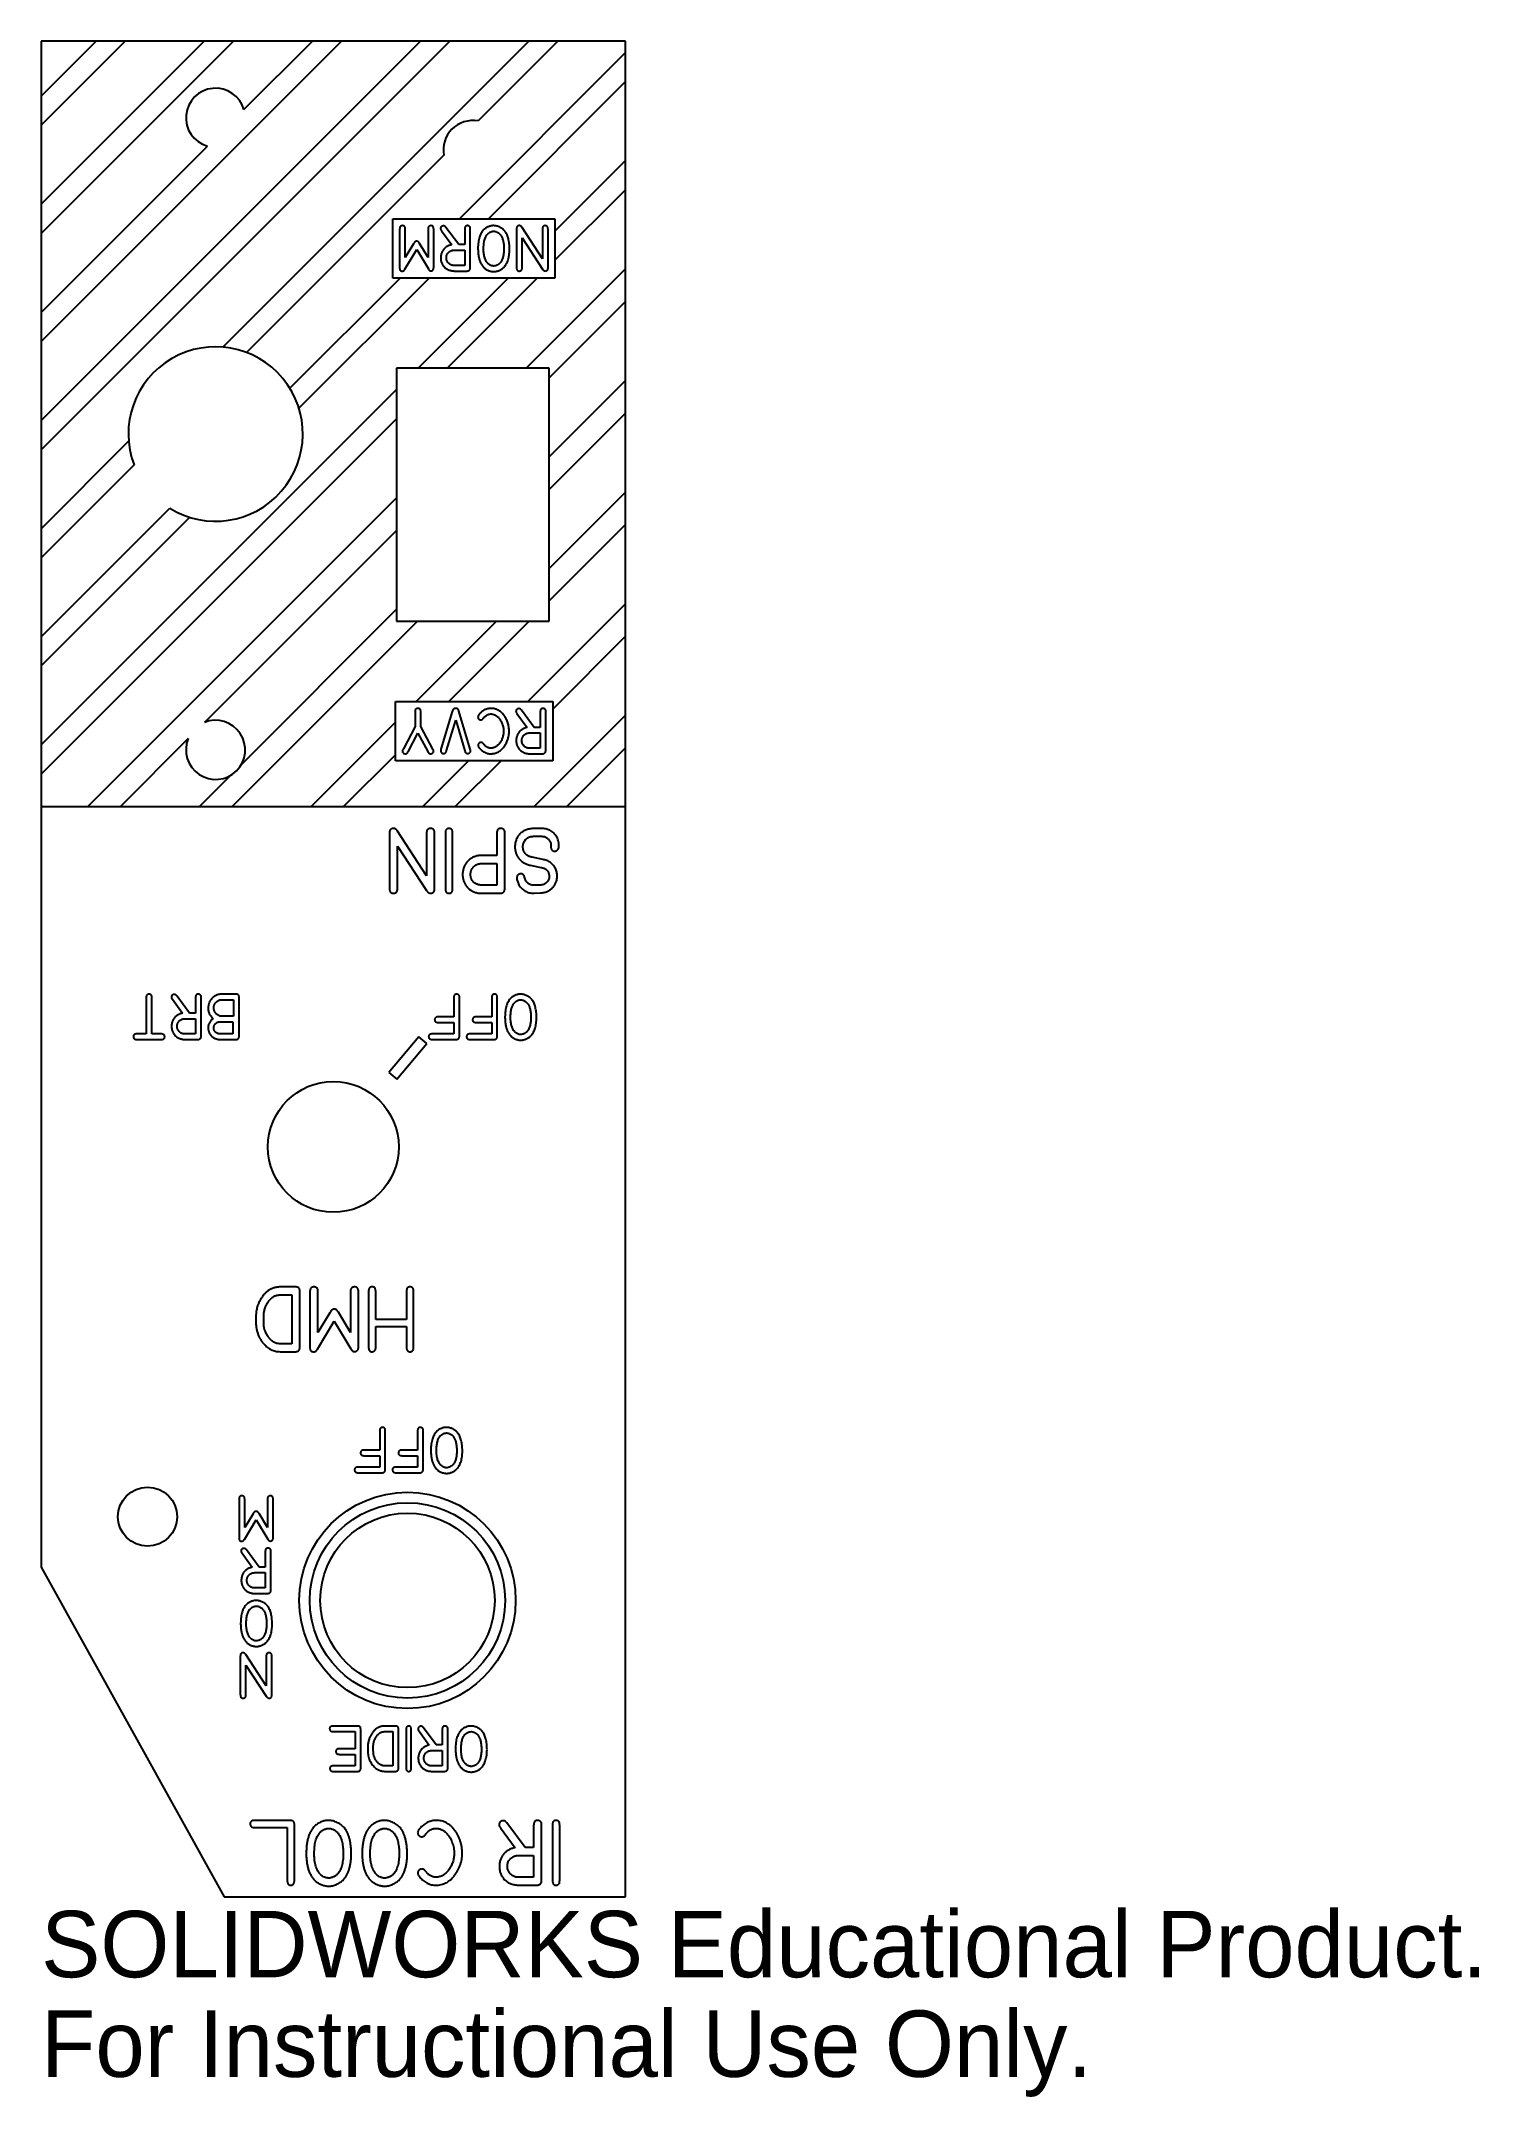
# Model space of a CAD drawing. Header units: inches. Extents: x -1.74 to 2.38, y -4.83 to 1.06.
import ezdxf

# ---------------------------------------------------------------- set-up
doc = ezdxf.new("R2010")
doc.units = ezdxf.units.IN
doc.header["$MEASUREMENT"] = 0
doc.styles.add('SLDTEXTSTYLE0', font='Arail.ttf')

msp = doc.modelspace()

# ---------------------------------------------------------------- texts
at = {"color": 7, "linetype": 'Continuous', "char_height": 0.1903, "attachment_point": 1, "style": 'SLDTEXTSTYLE0'}
for s, insert in [('SOLIDWORKS Educational Product.', (-1.7375, -4.2976)), ('For Instructional Use Only.', (-1.7375, -4.5831))]:
    msp.add_mtext(s, dxfattribs=dict(at, insert=insert))

# ---------------------------------------------------------------- linework, layer by layer
at = {"color": 1, "linetype": 'Continuous', "lineweight": 25}
for p, q in [((-1.1863, 1.0625), (-1.7375, 0.5113)), ((-1.7375, 0.5948), (-1.2698, 1.0625)), ((-0.8763, 1.0625), (-1.7375, 0.2013)), ((-1.7375, -0.0252), (-0.6498, 1.0625)), ((-0.5663, 1.0625), (-1.7375, -0.1087)), ((-0.0625, 1.0625), (-1.7375, 1.0625)), ((-1.4963, 1.0625), (-1.7375, 0.8213)), ((-1.7375, 1.0625), (-1.7375, -3.3125)), ((-1.7375, 0.9048), (-1.5798, 1.0625)), ((-1.217, 0.1854), (-0.3398, 1.0625)), ((-1.1561, 0.8662), (-0.9598, 1.0625)), ((-0.2563, 1.0625), (-0.4853, 0.8335)), ((-0.0625, -4.2575), (-0.0625, 1.0625)), ((-0.5388, 0.5535), (-0.0625, 1.0298)), ((-0.0625, 0.9463), (-0.4553, 0.5535)), ((-1.7375, 0.2848), (-1.261, 0.7613)), ((-0.5835, 0.7353), (-1.1488, 0.17)), ((-0.2647, 0.5176), (-0.0625, 0.7198)), ((-0.0625, 0.6363), (-0.2647, 0.4341)), ((-0.7299, 0.5535), (-0.2647, 0.5535)), ((-0.7299, 0.3834), (-0.7299, 0.5535)), ((-0.2647, 0.5535), (-0.2647, 0.3834)), ((-0.7099, 0.5246), (-0.7099, 0.4119)), ((-0.6938, 0.4422), (-0.6938, 0.5237)), ((-0.6699, 0.4818), (-0.6938, 0.4422)), ((-0.6284, 0.4422), (-0.6527, 0.4828)), ((-0.6284, 0.5233), (-0.6284, 0.4422)), ((-0.6123, 0.414), (-0.6123, 0.5229)), ((-0.5899, 0.5189), (-0.5606, 0.4787)), ((-0.5407, 0.4792), (-0.5771, 0.5284)), ((-0.5234, 0.4792), (-0.5407, 0.4792)), ((-0.5234, 0.523), (-0.5234, 0.4792)), ((-0.5074, 0.4147), (-0.5074, 0.5222)), ((-0.375, 0.5244), (-0.375, 0.4131)), ((-0.3008, 0.4385), (-0.3589, 0.5284)), ((-0.3589, 0.4138), (-0.3589, 0.4982)), ((-0.3589, 0.4982), (-0.3006, 0.409)), ((-0.3008, 0.5242), (-0.3008, 0.4385)), ((-0.2847, 0.4135), (-0.2847, 0.523)), ((-0.6946, 0.4086), (-0.6611, 0.4648)), ((-0.6611, 0.4648), (-0.6276, 0.4093)), ((-0.5234, 0.4195), (-0.5529, 0.4195)), ((-0.5515, 0.4632), (-0.5234, 0.4632)), ((-0.5234, 0.4632), (-0.5234, 0.4195)), ((-1.0248, 0.0676), (-0.7089, 0.3834)), ((-0.6254, 0.3834), (-0.9987, 0.0101)), ((-0.2647, 0.3834), (-0.7299, 0.3834)), ((-0.6573, 0.125), (-0.3989, 0.3834)), ((-0.3154, 0.3834), (-0.5738, 0.125)), ((-0.5523, 0.4034), (-0.5192, 0.4034)), ((-0.4404, 0.4016), (-0.4404, 0.4016)), ((-0.3473, 0.125), (-0.0625, 0.4098)), ((-0.0625, 0.3163), (-0.2812, 0.0975)), ((-0.7188, 0.125), (-0.7188, -0.6)), ((-0.2812, 0.125), (-0.7188, 0.125)), ((-0.2812, -0.6), (-0.2812, 0.125)), ((-1.7375, -0.9552), (-0.7188, 0.0636)), ((-0.2812, -0.1289), (-0.0625, 0.0898)), ((-0.7188, -0.02), (-1.7375, -1.0387)), ((-0.0625, -0.0037), (-0.2812, -0.2225)), ((-1.7375, -0.3352), (-1.4867, -0.0843)), ((-1.4712, -0.1525), (-1.7375, -0.4187)), ((-0.2812, -0.4489), (-0.0625, -0.2302)), ((-1.7375, -0.6452), (-1.3688, -0.2765)), ((-1.6039, -1.1316), (-0.7188, -0.2464)), ((-1.3114, -0.3026), (-1.7375, -0.7287)), ((-0.7188, -0.34), (-1.2697, -0.8909)), ((-0.0625, -0.3237), (-0.2812, -0.5425)), ((-1.1642, -1.0119), (-0.7188, -0.5664)), ((-0.3427, -0.8304), (-0.0625, -0.5502)), ((-0.6588, -0.6), (-1.1904, -1.1316)), ((-0.7188, -0.6), (-0.2812, -0.6)), ((-0.6627, -0.8304), (-0.4323, -0.6)), ((-0.3388, -0.6), (-0.5691, -0.8304)), ((-0.0625, -0.6437), (-0.271, -0.8522)), ((-0.7221, -0.8304), (-0.271, -0.8304)), ((-0.7221, -1.0005), (-0.7221, -0.8304)), ((-0.6655, -0.8601), (-0.6655, -0.9019)), ((-0.6495, -0.9019), (-0.6495, -0.8595)), ((-0.5591, -0.8594), (-0.5914, -0.9677)), ((-0.5075, -0.967), (-0.54, -0.8586)), ((-0.3736, -0.865), (-0.3443, -0.9052)), ((-0.3244, -0.9047), (-0.3608, -0.8555)), ((-0.3239, -1.1316), (-0.0625, -0.8702)), ((-0.3071, -0.8609), (-0.3071, -0.9047)), ((-0.291, -0.9692), (-0.291, -0.8617)), ((-0.271, -0.8304), (-0.271, -1.0005)), ((-1.3159, -0.9371), (-1.5104, -1.1316)), ((-0.9639, -1.1316), (-0.7221, -0.8898)), ((-0.6655, -0.9019), (-0.6993, -0.9662)), ((-0.6857, -0.9749), (-0.6574, -0.9216)), ((-0.6574, -0.9216), (-0.6295, -0.9741)), ((-0.6147, -0.967), (-0.6495, -0.9019)), ((-0.5755, -0.9715), (-0.5493, -0.8841)), ((-0.5493, -0.8841), (-0.5229, -0.9722)), ((-0.3352, -0.9207), (-0.3071, -0.9207)), ((-0.3071, -0.9047), (-0.3244, -0.9047)), ((-0.3071, -0.9207), (-0.3071, -0.9644)), ((-0.7221, -0.9833), (-0.8704, -1.1316)), ((-0.271, -1.0005), (-0.7221, -1.0005)), ((-0.6993, -0.9662), (-0.6997, -0.9668)), ((-0.6439, -1.1316), (-0.5128, -1.0005)), ((-0.6143, -0.9678), (-0.6147, -0.967)), ((-0.4193, -1.0005), (-0.5504, -1.1316)), ((-0.4487, -0.9805), (-0.4487, -0.9805)), ((-0.3071, -0.9644), (-0.3365, -0.9644)), ((-0.3359, -0.9805), (-0.3028, -0.9805)), ((-0.0625, -0.9637), (-0.2304, -1.1316)), ((-1.2839, -1.1316), (-1.1949, -1.0425)), ((-1.7375, -1.1316), (-0.0625, -1.1316)), ((-0.739, -1.2075), (-0.739, -1.3665)), ((-0.633, -1.3302), (-0.7161, -1.2019)), ((-0.633, -1.2078), (-0.633, -1.3302)), ((-0.6101, -1.366), (-0.6101, -1.2095)), ((-0.5787, -1.2073), (-0.5787, -1.3679)), ((-0.5583, -1.3671), (-0.5583, -1.2073)), ((-0.4313, -1.2091), (-0.4313, -1.2721)), ((-0.4084, -1.3635), (-0.4084, -1.2074)), ((-0.3064, -1.1945), (-0.3245, -1.1945)), ((-0.3233, -1.217), (-0.3066, -1.217)), ((-0.7161, -1.3655), (-0.7161, -1.245)), ((-0.7161, -1.245), (-0.6327, -1.3724)), ((-0.4733, -1.295), (-0.4313, -1.295)), ((-0.4313, -1.2721), (-0.471, -1.2721)), ((-0.4313, -1.295), (-0.4313, -1.3574)), ((-0.2999, -1.2834), (-0.33, -1.277)), ((-0.2764, -1.2457), (-0.2764, -1.248)), ((-0.3357, -1.3), (-0.3055, -1.3061)), ((-0.4724, -1.3804), (-0.4269, -1.3804)), ((-0.4313, -1.3574), (-0.4715, -1.3574)), ((-0.326, -1.3804), (-0.3243, -1.3804)), ((-0.3243, -1.3804), (-0.3063, -1.3795)), ((-0.3218, -1.3576), (-0.3232, -1.3576)), ((-0.3079, -1.3573), (-0.3218, -1.3576)), ((-1.4361, -1.6794), (-1.4361, -1.7836)), ((-1.4201, -1.7836), (-1.4201, -1.6804)), ((-1.3614, -1.6841), (-1.3321, -1.7244)), ((-1.3122, -1.7238), (-1.3486, -1.6747)), ((-1.2949, -1.6801), (-1.2949, -1.7238)), ((-1.2789, -1.7884), (-1.2789, -1.6808)), ((-1.1803, -1.6695), (-1.2165, -1.6695)), ((-1.2163, -1.6856), (-1.1863, -1.6856)), ((-1.1863, -1.6856), (-1.1863, -1.7329)), ((-1.1701, -1.7898), (-1.1701, -1.6798)), ((-0.5546, -1.6801), (-0.5546, -1.7347)), ((-0.5386, -1.7887), (-0.5386, -1.6801)), ((-0.446, -1.6801), (-0.446, -1.7347)), ((-0.43, -1.7887), (-0.43, -1.6801)), ((-1.323, -1.7399), (-1.2949, -1.7399)), ((-1.2949, -1.7238), (-1.3122, -1.7238)), ((-1.2949, -1.7399), (-1.2949, -1.7836)), ((-1.2227, -1.7489), (-1.1877, -1.7489)), ((-1.1863, -1.7329), (-1.218, -1.7329)), ((-1.1877, -1.7489), (-1.1877, -1.7836)), ((-0.5986, -1.7508), (-0.5546, -1.7508)), ((-0.5546, -1.7347), (-0.598, -1.7347)), ((-0.5546, -1.7508), (-0.5546, -1.7836)), ((-0.49, -1.7508), (-0.446, -1.7508)), ((-0.446, -1.7347), (-0.4894, -1.7347)), ((-0.446, -1.7508), (-0.446, -1.7836)), ((-1.4629, -1.7996), (-1.3946, -1.7996)), ((-1.4361, -1.7836), (-1.4623, -1.7836)), ((-1.3937, -1.7836), (-1.4201, -1.7836)), ((-1.2949, -1.7836), (-1.3244, -1.7836)), ((-1.3238, -1.7996), (-1.2907, -1.7996)), ((-1.2241, -1.7996), (-1.1801, -1.7996)), ((-1.1877, -1.7836), (-1.2223, -1.7836)), ((-0.6548, -1.792), (-0.7406, -1.8942)), ((-0.7177, -1.9135), (-0.6318, -1.8112)), ((-0.6318, -1.8112), (-0.6548, -1.792)), ((-0.5546, -1.7836), (-0.6164, -1.7836)), ((-0.6164, -1.7996), (-0.55, -1.7996)), ((-0.446, -1.7836), (-0.5078, -1.7836)), ((-0.5078, -1.7996), (-0.4414, -1.7996)), ((-0.363, -1.8014), (-0.363, -1.8014)), ((-0.7406, -1.8942), (-0.7177, -1.9135)), ((-1.0497, -2.5318), (-1.0188, -2.5318)), ((-1.0102, -2.5088), (-1.0496, -2.5088)), ((-1.0188, -2.5318), (-1.0188, -2.6717)), ((-0.9958, -2.6802), (-0.9958, -2.5257)), ((-0.9671, -2.5215), (-0.9671, -2.6825)), ((-0.9441, -2.6393), (-0.9441, -2.5229)), ((-0.8507, -2.5234), (-0.8507, -2.6393)), ((-0.8278, -2.6796), (-0.8278, -2.524)), ((-0.799, -2.5224), (-0.799, -2.6818)), ((-0.7786, -2.6019), (-0.7786, -2.5227)), ((-0.6904, -2.5216), (-0.6904, -2.6019)), ((-0.67, -2.6812), (-0.67, -2.5216)), ((-0.91, -2.5827), (-0.9441, -2.6393)), ((-0.8507, -2.6393), (-0.8854, -2.5813)), ((-0.9453, -2.6873), (-0.8974, -2.6069)), ((-0.8974, -2.6069), (-0.8496, -2.6863)), ((-0.6904, -2.6019), (-0.7786, -2.6019)), ((-0.7786, -2.683), (-0.7786, -2.6223)), ((-0.7786, -2.6223), (-0.6904, -2.6223)), ((-0.6904, -2.6223), (-0.6904, -2.6818)), ((-1.0188, -2.6717), (-1.0499, -2.6717)), ((-1.0491, -2.6947), (-1.0108, -2.6947)), ((-0.767, -2.922), (-0.767, -2.9766)), ((-0.751, -3.0306), (-0.751, -2.922)), ((-0.6584, -2.922), (-0.6584, -2.9766)), ((-0.6424, -3.0306), (-0.6424, -2.922)), ((-0.811, -2.9927), (-0.767, -2.9927)), ((-0.767, -2.9766), (-0.8104, -2.9766)), ((-0.767, -2.9927), (-0.767, -3.0255)), ((-0.7024, -2.9927), (-0.6584, -2.9927)), ((-0.6584, -2.9766), (-0.7018, -2.9766)), ((-0.6584, -2.9927), (-0.6584, -3.0255)), ((-0.767, -3.0255), (-0.8288, -3.0255)), ((-0.8288, -3.0415), (-0.7624, -3.0415)), ((-0.6584, -3.0255), (-0.7202, -3.0255)), ((-0.7202, -3.0415), (-0.6538, -3.0415)), ((-0.5754, -3.0433), (-0.5754, -3.0433)), ((-1.1702, -3.1165), (-1.1702, -3.2292)), ((-1.1541, -3.199), (-1.1541, -3.1175)), ((-1.0887, -3.1179), (-1.0887, -3.199)), ((-1.0726, -3.2271), (-1.0726, -3.1182)), ((-1.1549, -3.2326), (-1.1214, -3.1763)), ((-1.1302, -3.1593), (-1.1541, -3.199)), ((-1.1214, -3.1763), (-1.0879, -3.2318)), ((-1.0887, -3.199), (-1.113, -3.1583)), ((-1.1615, -3.2722), (-1.1323, -3.3125)), ((-1.1124, -3.3119), (-1.1487, -3.2627)), ((-1.095, -3.2682), (-1.095, -3.3119)), ((-1.079, -3.3765), (-1.079, -3.2689)), ((-1.7375, -3.3125), (-1.2125, -4.2575)), ((-1.1231, -3.328), (-1.095, -3.328)), ((-1.095, -3.3119), (-1.1124, -3.3119)), ((-1.095, -3.328), (-1.095, -3.3717)), ((-1.095, -3.3717), (-1.1245, -3.3717)), ((-1.1239, -3.3877), (-1.0908, -3.3877)), ((-1.1666, -3.5667), (-1.1666, -3.678)), ((-1.0923, -3.6526), (-1.1505, -3.5628)), ((-1.1505, -3.6773), (-1.1505, -3.5929)), ((-1.1505, -3.5929), (-1.0921, -3.6822)), ((-1.1206, -3.5395), (-1.1206, -3.5395)), ((-1.0923, -3.5669), (-1.0923, -3.6526)), ((-1.0763, -3.6777), (-1.0763, -3.5681)), ((-0.8318, -3.7676), (-0.899, -3.7676)), ((-0.723, -3.7676), (-0.7506, -3.7676)), ((-0.9, -3.7837), (-0.8376, -3.7837)), ((-0.8376, -3.7837), (-0.8376, -3.8328)), ((-0.8216, -3.8873), (-0.8216, -3.7783)), ((-0.7506, -3.7837), (-0.729, -3.7837)), ((-0.729, -3.7837), (-0.729, -3.8817)), ((-0.713, -3.8876), (-0.713, -3.7794)), ((-0.691, -3.7766), (-0.691, -3.889)), ((-0.6768, -3.8884), (-0.6768, -3.7765)), ((-0.6543, -3.7822), (-0.625, -3.8225)), ((-0.6051, -3.8219), (-0.6415, -3.7727)), ((-0.5878, -3.8219), (-0.6051, -3.8219)), ((-0.5878, -3.7782), (-0.5878, -3.8219)), ((-0.5718, -3.8865), (-0.5718, -3.7789)), ((-0.8376, -3.8817), (-0.899, -3.8817)), ((-0.8826, -3.8488), (-0.8376, -3.8488)), ((-0.8376, -3.8328), (-0.8818, -3.8328)), ((-0.8376, -3.8488), (-0.8376, -3.8817)), ((-0.729, -3.8817), (-0.7508, -3.8817)), ((-0.5878, -3.8817), (-0.6173, -3.8817)), ((-0.6159, -3.838), (-0.5878, -3.838)), ((-0.5878, -3.838), (-0.5878, -3.8817)), ((-0.8998, -3.8977), (-0.8322, -3.8977)), ((-0.7502, -3.8977), (-0.7234, -3.8977)), ((-0.6167, -3.8977), (-0.5836, -3.8977)), ((-0.5048, -3.8995), (-0.5048, -3.8995)), ((-1.1252, -4.0585), (-1.0319, -4.0585)), ((-1.0244, -4.0382), (-1.1232, -4.0382)), ((-1.0319, -4.0585), (-1.0319, -4.2116)), ((-1.0115, -4.2116), (-1.0115, -4.0519)), ((-0.4209, -4.0591), (-0.3791, -4.1166)), ((-0.3506, -4.1158), (-0.4026, -4.0455)), ((-0.3259, -4.0533), (-0.3259, -4.1158)), ((-0.303, -4.208), (-0.303, -4.0544)), ((-0.2716, -4.0509), (-0.2716, -4.2116)), ((-0.2512, -4.2108), (-0.2512, -4.0509)), ((-0.3259, -4.1158), (-0.3506, -4.1158)), ((-0.366, -4.1387), (-0.3259, -4.1387)), ((-0.3259, -4.1387), (-0.3259, -4.2011)), ((-0.9133, -4.2266), (-0.9133, -4.2266)), ((-0.7529, -4.2266), (-0.7529, -4.2266)), ((-0.6057, -4.224), (-0.6057, -4.224)), ((-0.3259, -4.2011), (-0.368, -4.2011)), ((-0.3671, -4.224), (-0.3198, -4.224)), ((-1.2125, -4.2575), (-0.0625, -4.2575))]:
    msp.add_line(p, q, dxfattribs=at)
for centre, radius in [((-0.9, -2.1075), 0.1875), ((-1.4325, -3.1675), 0.0847), ((-0.6875, -3.4075), 0.31), ((-0.6875, -3.4075), 0.28), ((-0.6875, -3.4075), 0.25)]:
    msp.add_circle(centre, radius, dxfattribs=at)
for centre, radius, start, end in [((-1.2375, 0.8427), 0.0848, 16.12821, 253.87179), ((-0.5, 0.75), 0.0848, 80.02792, 189.97208), ((-1.2375, -0.0638), 0.25, 238.30617, 200.77209), ((-1.2375, -0.9693), 0.0848, 157.67978, 112.32022)]:
    msp.add_arc(centre, radius, start, end, dxfattribs=at)
for points, knots in [([(-0.702, 0.5335), (-0.7026, 0.5335), (-0.7037, 0.5334), (-0.7053, 0.533), (-0.7066, 0.5323), (-0.7078, 0.5313), (-0.7087, 0.53), (-0.7093, 0.5284), (-0.7097, 0.5266), (-0.7098, 0.5253), (-0.7099, 0.5246)], [0, 0, 0, 0, 0.1327132, 0.2522645, 0.3639027, 0.4724045, 0.5852767, 0.7083623, 0.8462117, 1, 1, 1, 1]), ([(-0.6944, 0.5295), (-0.6948, 0.5301), (-0.6956, 0.5313), (-0.6973, 0.5325), (-0.6995, 0.5333), (-0.7011, 0.5334), (-0.702, 0.5335)], [0, 0, 0, 0, 0.230738, 0.462129, 0.711791, 1, 1, 1, 1]), ([(-0.6202, 0.5335), (-0.621, 0.5335), (-0.6226, 0.5333), (-0.6248, 0.5324), (-0.6266, 0.531), (-0.6273, 0.5298), (-0.6277, 0.5291)], [0, 0, 0, 0, 0.264173, 0.52785, 0.771962, 1, 1, 1, 1]), ([(-0.6123, 0.5229), (-0.6124, 0.5238), (-0.6124, 0.5254), (-0.6127, 0.5276), (-0.6133, 0.5295), (-0.6142, 0.531), (-0.6153, 0.5323), (-0.6167, 0.5331), (-0.6184, 0.5335), (-0.6196, 0.5335), (-0.6202, 0.5335)], [0, 0, 0, 0, 0.16895, 0.315731, 0.445127, 0.5584, 0.663647, 0.767004, 0.877117, 1, 1, 1, 1]), ([(-0.5846, 0.5329), (-0.5851, 0.5328), (-0.5862, 0.5327), (-0.5878, 0.5323), (-0.5892, 0.5316), (-0.5904, 0.5307), (-0.5915, 0.5295), (-0.5922, 0.5282), (-0.5927, 0.5267), (-0.5928, 0.5256), (-0.5928, 0.5251)], [0, 0, 0, 0, 0.1356461, 0.2617212, 0.3844609, 0.5063939, 0.6291335, 0.7479983, 0.8710673, 1, 1, 1, 1]), ([(-0.5771, 0.5284), (-0.5774, 0.5288), (-0.578, 0.5296), (-0.5789, 0.5306), (-0.5798, 0.5314), (-0.5809, 0.5322), (-0.5825, 0.5328), (-0.5839, 0.5328), (-0.5846, 0.5329)], [0, 0, 0, 0, 0.167316, 0.314257, 0.44369, 0.554631, 0.763519, 1, 1, 1, 1]), ([(-0.5155, 0.5335), (-0.5161, 0.5335), (-0.5173, 0.5335), (-0.519, 0.5331), (-0.5204, 0.5323), (-0.5216, 0.5311), (-0.5224, 0.5295), (-0.523, 0.5276), (-0.5234, 0.5254), (-0.5234, 0.5238), (-0.5234, 0.523)], [0, 0, 0, 0, 0.122837, 0.234702, 0.33802, 0.443195, 0.556426, 0.685775, 0.832502, 1, 1, 1, 1]), ([(-0.5076, 0.5276), (-0.5077, 0.5281), (-0.5079, 0.5289), (-0.5085, 0.53), (-0.5093, 0.5311), (-0.5103, 0.5319), (-0.5114, 0.5326), (-0.5127, 0.5331), (-0.5141, 0.5335), (-0.515, 0.5335), (-0.5155, 0.5335)], [0, 0, 0, 0, 0.123366, 0.242353, 0.362472, 0.483883, 0.610359, 0.735567, 0.865265, 1, 1, 1, 1]), ([(-0.4408, 0.5335), (-0.442, 0.5335), (-0.4444, 0.5334), (-0.448, 0.5328), (-0.4517, 0.5319), (-0.4553, 0.5305), (-0.4588, 0.529), (-0.4622, 0.527), (-0.4653, 0.5249), (-0.4672, 0.5232), (-0.4682, 0.5224)], [0, 0, 0, 0, 0.119017, 0.240186, 0.364724, 0.492817, 0.622161, 0.748262, 0.874612, 1, 1, 1, 1]), ([(-0.4078, 0.5172), (-0.4088, 0.5184), (-0.4108, 0.5207), (-0.4144, 0.5238), (-0.4183, 0.5265), (-0.4226, 0.5289), (-0.4271, 0.5309), (-0.4316, 0.5324), (-0.4362, 0.5333), (-0.4392, 0.5334), (-0.4408, 0.5335)], [0, 0, 0, 0, 0.121092, 0.243919, 0.369915, 0.501016, 0.631465, 0.757614, 0.879349, 1, 1, 1, 1]), ([(-0.3673, 0.5335), (-0.3678, 0.5335), (-0.369, 0.5335), (-0.3705, 0.533), (-0.3719, 0.5323), (-0.373, 0.5313), (-0.3739, 0.5299), (-0.3745, 0.5284), (-0.3749, 0.5265), (-0.3749, 0.5251), (-0.375, 0.5244)], [0, 0, 0, 0, 0.1296809, 0.2465261, 0.3585085, 0.4662172, 0.5789732, 0.7024736, 0.843136, 1, 1, 1, 1]), ([(-0.3589, 0.5284), (-0.3595, 0.5292), (-0.3606, 0.5307), (-0.3627, 0.5324), (-0.3649, 0.5334), (-0.3665, 0.5335), (-0.3673, 0.5335)], [0, 0, 0, 0, 0.290034, 0.543231, 0.774596, 1, 1, 1, 1]), ([(-0.2926, 0.5335), (-0.2933, 0.5335), (-0.2944, 0.5334), (-0.2961, 0.533), (-0.2975, 0.5322), (-0.2986, 0.5312), (-0.2996, 0.5298), (-0.3002, 0.5282), (-0.3006, 0.5263), (-0.3007, 0.5249), (-0.3008, 0.5242)], [0, 0, 0, 0, 0.132034, 0.251784, 0.362202, 0.471052, 0.584396, 0.708722, 0.845624, 1, 1, 1, 1]), ([(-0.2855, 0.5295), (-0.2859, 0.5301), (-0.2867, 0.5313), (-0.2884, 0.5326), (-0.2904, 0.5333), (-0.2919, 0.5335), (-0.2926, 0.5335)], [0, 0, 0, 0, 0.247187, 0.485102, 0.729915, 1, 1, 1, 1]), ([(-0.6938, 0.5237), (-0.6938, 0.5244), (-0.6938, 0.5257), (-0.694, 0.5273), (-0.6941, 0.5286), (-0.6943, 0.5292), (-0.6944, 0.5295)], [0, 0, 0, 0, 0.373746, 0.642778, 0.836324, 1, 1, 1, 1]), ([(-0.6609, 0.4887), (-0.6614, 0.4887), (-0.6623, 0.4887), (-0.6635, 0.4885), (-0.6646, 0.4881), (-0.6657, 0.4876), (-0.6666, 0.4866), (-0.6676, 0.4854), (-0.6687, 0.4837), (-0.6695, 0.4825), (-0.6699, 0.4818)], [0, 0, 0, 0, 0.112445, 0.21645, 0.311298, 0.402519, 0.505251, 0.638112, 0.803125, 1, 1, 1, 1]), ([(-0.6527, 0.4828), (-0.653, 0.4834), (-0.6537, 0.4844), (-0.6547, 0.4857), (-0.6556, 0.4868), (-0.6568, 0.4878), (-0.6586, 0.4886), (-0.6601, 0.4887), (-0.6609, 0.4887)], [0, 0, 0, 0, 0.17998, 0.334171, 0.464622, 0.571081, 0.770118, 1, 1, 1, 1]), ([(-0.6277, 0.5291), (-0.6278, 0.5288), (-0.628, 0.528), (-0.6283, 0.5268), (-0.6284, 0.5252), (-0.6284, 0.524), (-0.6284, 0.5233)], [0, 0, 0, 0, 0.1955335, 0.3951888, 0.6479947, 1, 1, 1, 1]), ([(-0.5928, 0.5251), (-0.5928, 0.5247), (-0.5927, 0.5238), (-0.5924, 0.5224), (-0.5917, 0.5211), (-0.591, 0.5203), (-0.5907, 0.5199)], [0, 0, 0, 0, 0.226314, 0.465329, 0.719634, 1, 1, 1, 1]), ([(-0.5606, 0.4787), (-0.5618, 0.4784), (-0.5641, 0.4779), (-0.5675, 0.4769), (-0.5706, 0.4756), (-0.5736, 0.4742), (-0.5764, 0.4724), (-0.579, 0.4705), (-0.5814, 0.4683), (-0.5836, 0.4658), (-0.5856, 0.4632), (-0.5873, 0.4605), (-0.5888, 0.4576), (-0.59, 0.4545), (-0.591, 0.4513), (-0.5917, 0.448), (-0.5921, 0.4445), (-0.5922, 0.4421), (-0.5922, 0.4409)], [0, 0, 0, 0, 0.067307, 0.132242, 0.195089, 0.256291, 0.317049, 0.37758, 0.437947, 0.499058, 0.559905, 0.6205, 0.681231, 0.741734, 0.803845, 0.867333, 0.932553, 1, 1, 1, 1]), ([(-0.5907, 0.5199), (-0.5905, 0.5197), (-0.5902, 0.5194), (-0.59, 0.5191), (-0.5899, 0.5189)], [0, 0, 0, 0, 0.599388, 1, 1, 1, 1]), ([(-0.5074, 0.5222), (-0.5074, 0.523), (-0.5073, 0.5242), (-0.5074, 0.5258), (-0.5074, 0.5268), (-0.5075, 0.5274), (-0.5076, 0.5276)], [0, 0, 0, 0, 0.430216, 0.695917, 0.868123, 1, 1, 1, 1]), ([(-0.4682, 0.5224), (-0.4696, 0.5209), (-0.4724, 0.5178), (-0.4759, 0.5125), (-0.4789, 0.5066), (-0.4813, 0.5001), (-0.4832, 0.493), (-0.4845, 0.4852), (-0.4853, 0.4768), (-0.4854, 0.471), (-0.4854, 0.4681)], [0, 0, 0, 0, 0.1049171, 0.2129477, 0.3252539, 0.4434431, 0.5691427, 0.7031781, 0.8465565, 1, 1, 1, 1]), ([(-0.4693, 0.4671), (-0.4693, 0.4694), (-0.4692, 0.474), (-0.4688, 0.4805), (-0.4679, 0.4865), (-0.4668, 0.492), (-0.4652, 0.4969), (-0.4633, 0.5013), (-0.4611, 0.5054), (-0.4593, 0.5077), (-0.4584, 0.5088)], [0, 0, 0, 0, 0.161185, 0.309885, 0.446706, 0.572256, 0.688604, 0.79819, 0.901391, 1, 1, 1, 1]), ([(-0.4584, 0.5088), (-0.4578, 0.5095), (-0.4566, 0.5107), (-0.4545, 0.5123), (-0.4523, 0.5138), (-0.45, 0.5151), (-0.4476, 0.5161), (-0.4452, 0.5168), (-0.4428, 0.5174), (-0.4412, 0.5174), (-0.4404, 0.5175)], [0, 0, 0, 0, 0.125943, 0.253592, 0.381875, 0.513444, 0.642703, 0.765426, 0.885106, 1, 1, 1, 1]), ([(-0.4404, 0.5175), (-0.4395, 0.5174), (-0.4376, 0.5173), (-0.4349, 0.5167), (-0.4322, 0.5158), (-0.4296, 0.5145), (-0.427, 0.5129), (-0.4246, 0.511), (-0.4225, 0.5089), (-0.4212, 0.5073), (-0.4206, 0.5065)], [0, 0, 0, 0, 0.116371, 0.233648, 0.355137, 0.482644, 0.612358, 0.740459, 0.869445, 1, 1, 1, 1]), ([(-0.4206, 0.5065), (-0.4198, 0.5053), (-0.4182, 0.5029), (-0.4163, 0.499), (-0.4147, 0.4946), (-0.4134, 0.4898), (-0.4124, 0.4846), (-0.4117, 0.479), (-0.4113, 0.4728), (-0.4112, 0.4685), (-0.4112, 0.4663)], [0, 0, 0, 0, 0.100096, 0.204761, 0.314883, 0.431713, 0.556714, 0.693411, 0.840791, 1, 1, 1, 1]), ([(-0.3951, 0.4658), (-0.3952, 0.4686), (-0.3952, 0.4739), (-0.3958, 0.4816), (-0.3968, 0.4889), (-0.3981, 0.4956), (-0.3999, 0.5018), (-0.4021, 0.5074), (-0.4047, 0.5126), (-0.4068, 0.5157), (-0.4078, 0.5172)], [0, 0, 0, 0, 0.1531172, 0.297146, 0.4320185, 0.5592173, 0.6787301, 0.7909719, 0.8980083, 1, 1, 1, 1]), ([(-0.2847, 0.523), (-0.2847, 0.5239), (-0.2847, 0.5253), (-0.2848, 0.5271), (-0.2851, 0.5285), (-0.2854, 0.5292), (-0.2855, 0.5295)], [0, 0, 0, 0, 0.376449, 0.639047, 0.831738, 1, 1, 1, 1]), ([(-0.6206, 0.4038), (-0.6199, 0.4038), (-0.6187, 0.4038), (-0.6169, 0.4043), (-0.6154, 0.4051), (-0.6143, 0.4063), (-0.6133, 0.4077), (-0.6127, 0.4095), (-0.6124, 0.4117), (-0.6124, 0.4132), (-0.6123, 0.414)], [0, 0, 0, 0, 0.1314, 0.247774, 0.354267, 0.461615, 0.572866, 0.697925, 0.838731, 1, 1, 1, 1]), ([(-0.5922, 0.4409), (-0.5921, 0.4395), (-0.592, 0.4369), (-0.5915, 0.433), (-0.5906, 0.4293), (-0.5893, 0.4258), (-0.5878, 0.4225), (-0.5858, 0.4194), (-0.5836, 0.4165), (-0.581, 0.4139), (-0.5782, 0.4115), (-0.5751, 0.4094), (-0.5718, 0.4076), (-0.5683, 0.4061), (-0.5646, 0.4049), (-0.5607, 0.4041), (-0.5565, 0.4036), (-0.5537, 0.4035), (-0.5523, 0.4034)], [0, 0, 0, 0, 0.066973, 0.130798, 0.192516, 0.252737, 0.311919, 0.370508, 0.42962, 0.489933, 0.550435, 0.610788, 0.671641, 0.733202, 0.796041, 0.861499, 0.929372, 1, 1, 1, 1]), ([(-0.5761, 0.4411), (-0.5761, 0.4422), (-0.576, 0.4442), (-0.5754, 0.4473), (-0.5743, 0.4502), (-0.5729, 0.4529), (-0.5711, 0.4554), (-0.5691, 0.4575), (-0.5667, 0.4595), (-0.5649, 0.4604), (-0.564, 0.4609)], [0, 0, 0, 0, 0.129766, 0.254879, 0.378796, 0.503888, 0.628963, 0.751585, 0.874137, 1, 1, 1, 1]), ([(-0.5634, 0.4213), (-0.5643, 0.4218), (-0.5662, 0.4227), (-0.5686, 0.4246), (-0.5708, 0.4268), (-0.5727, 0.4293), (-0.5742, 0.432), (-0.5753, 0.4349), (-0.576, 0.4379), (-0.5761, 0.44), (-0.5761, 0.4411)], [0, 0, 0, 0, 0.125938, 0.24876, 0.372828, 0.498156, 0.624094, 0.747043, 0.871982, 1, 1, 1, 1]), ([(-0.564, 0.4609), (-0.5632, 0.4613), (-0.5615, 0.4621), (-0.5593, 0.4627), (-0.5573, 0.4629), (-0.5556, 0.4631), (-0.5536, 0.4631), (-0.5522, 0.4631), (-0.5515, 0.4632)], [0, 0, 0, 0, 0.211517, 0.424706, 0.540005, 0.674698, 0.828583, 1, 1, 1, 1]), ([(-0.5529, 0.4195), (-0.554, 0.4195), (-0.556, 0.4195), (-0.5589, 0.4198), (-0.5613, 0.4204), (-0.5627, 0.421), (-0.5634, 0.4213)], [0, 0, 0, 0, 0.316721, 0.566805, 0.782691, 1, 1, 1, 1]), ([(-0.5192, 0.4034), (-0.5182, 0.4034), (-0.5164, 0.4034), (-0.5138, 0.4038), (-0.5116, 0.4046), (-0.5099, 0.4059), (-0.5086, 0.4076), (-0.5077, 0.4096), (-0.5073, 0.412), (-0.5073, 0.4138), (-0.5074, 0.4147)], [0, 0, 0, 0, 0.152563, 0.285872, 0.403042, 0.511865, 0.618926, 0.7312, 0.856993, 1, 1, 1, 1]), ([(-0.4854, 0.4681), (-0.4854, 0.4664), (-0.4854, 0.4631), (-0.4851, 0.4584), (-0.4848, 0.4538), (-0.4843, 0.4494), (-0.4836, 0.4451), (-0.4828, 0.4411), (-0.4819, 0.4373), (-0.4807, 0.4336), (-0.4795, 0.4301), (-0.478, 0.4269), (-0.4765, 0.4238), (-0.4747, 0.4209), (-0.4728, 0.4182), (-0.4708, 0.4157), (-0.4686, 0.4133), (-0.467, 0.4119), (-0.4662, 0.4112)], [0, 0, 0, 0, 0.0804308, 0.1577442, 0.2319752, 0.3037884, 0.3726824, 0.4389106, 0.5029704, 0.5646876, 0.6241087, 0.6815955, 0.7373862, 0.7919317, 0.8451675, 0.8974794, 0.9488813, 1, 1, 1, 1]), ([(-0.456, 0.4243), (-0.4571, 0.4254), (-0.4593, 0.4276), (-0.462, 0.4317), (-0.4643, 0.4362), (-0.4662, 0.4413), (-0.4677, 0.447), (-0.4686, 0.4532), (-0.4693, 0.4599), (-0.4693, 0.4646), (-0.4693, 0.4671)], [0, 0, 0, 0, 0.100871, 0.205152, 0.314772, 0.432547, 0.558901, 0.694635, 0.841464, 1, 1, 1, 1]), ([(-0.4404, 0.4177), (-0.441, 0.4177), (-0.4424, 0.4178), (-0.4444, 0.4181), (-0.4465, 0.4187), (-0.4493, 0.4198), (-0.4526, 0.4215), (-0.4549, 0.4233), (-0.456, 0.4243)], [0.0003825, 0.0003825, 0.0003825, 0.0003825, 0.1152659, 0.2343175, 0.3582089, 0.4887804, 0.7484984, 1, 1, 1, 1]), ([(-0.4228, 0.4257), (-0.4233, 0.4251), (-0.4245, 0.4239), (-0.4265, 0.4224), (-0.4287, 0.4211), (-0.431, 0.4199), (-0.4334, 0.419), (-0.4358, 0.4182), (-0.4381, 0.4178), (-0.4396, 0.4177), (-0.4404, 0.4177)], [0, 0, 0, 0, 0.1233718, 0.2488697, 0.3785628, 0.5115228, 0.6437045, 0.7676051, 0.8867564, 0.9996268, 0.9996268, 0.9996268, 0.9996268]), ([(-0.4404, 0.4016), (-0.4391, 0.4017), (-0.4364, 0.4018), (-0.4324, 0.4025), (-0.4285, 0.4036), (-0.4245, 0.4051), (-0.4207, 0.4071), (-0.417, 0.4093), (-0.4137, 0.4118), (-0.4116, 0.4137), (-0.4106, 0.4146)], [0, 0, 0, 0, 0.1180931, 0.2389474, 0.3628307, 0.4912953, 0.6214284, 0.7489627, 0.8747164, 1, 1, 1, 1]), ([(-0.4112, 0.4663), (-0.4112, 0.464), (-0.4113, 0.4597), (-0.4119, 0.4533), (-0.4128, 0.4475), (-0.4141, 0.442), (-0.4157, 0.4371), (-0.4177, 0.4327), (-0.42, 0.4288), (-0.4218, 0.4267), (-0.4228, 0.4257)], [0, 0, 0, 0, 0.156015, 0.302721, 0.440716, 0.570083, 0.690884, 0.801727, 0.904106, 1, 1, 1, 1]), ([(-0.4106, 0.4146), (-0.4094, 0.4161), (-0.4069, 0.4191), (-0.4038, 0.4243), (-0.4011, 0.43), (-0.3989, 0.4362), (-0.3972, 0.443), (-0.396, 0.4502), (-0.3953, 0.4579), (-0.3952, 0.4631), (-0.3951, 0.4658)], [0, 0, 0, 0, 0.105705, 0.215134, 0.329018, 0.449631, 0.576639, 0.710541, 0.851416, 1, 1, 1, 1]), ([(-0.375, 0.4131), (-0.375, 0.4123), (-0.3749, 0.4108), (-0.3746, 0.4088), (-0.374, 0.4071), (-0.3731, 0.4056), (-0.372, 0.4046), (-0.3705, 0.4038), (-0.3689, 0.4034), (-0.3677, 0.4034), (-0.3671, 0.4034)], [0, 0, 0, 0, 0.163938, 0.3064317, 0.4311862, 0.5416856, 0.6480555, 0.7546223, 0.8710988, 1, 1, 1, 1]), ([(-0.3671, 0.4034), (-0.3664, 0.4034), (-0.3651, 0.4035), (-0.3634, 0.4039), (-0.3619, 0.4046), (-0.3607, 0.4057), (-0.3598, 0.4072), (-0.3593, 0.4091), (-0.359, 0.4113), (-0.3589, 0.4129), (-0.3589, 0.4138)], [0, 0, 0, 0, 0.131008, 0.246734, 0.350557, 0.449595, 0.555441, 0.681283, 0.82667, 1, 1, 1, 1]), ([(-0.2851, 0.4082), (-0.285, 0.4085), (-0.2848, 0.409), (-0.2847, 0.4101), (-0.2847, 0.4116), (-0.2847, 0.4128), (-0.2847, 0.4135)], [0, 0, 0, 0, 0.16399, 0.339564, 0.598586, 1, 1, 1, 1]), ([(-0.7099, 0.4119), (-0.7099, 0.4112), (-0.7099, 0.4099), (-0.7096, 0.4081), (-0.7091, 0.4066), (-0.7082, 0.4053), (-0.7071, 0.4044), (-0.7057, 0.4038), (-0.7041, 0.4034), (-0.703, 0.4034), (-0.7024, 0.4034)], [0, 0, 0, 0, 0.157138, 0.293657, 0.413846, 0.522798, 0.630234, 0.741011, 0.86118, 1, 1, 1, 1]), ([(-0.7024, 0.4034), (-0.7016, 0.4034), (-0.7001, 0.4035), (-0.6984, 0.4042), (-0.6972, 0.4051), (-0.6964, 0.4061), (-0.6955, 0.4072), (-0.6949, 0.4081), (-0.6946, 0.4086)], [0, 0, 0, 0, 0.23655, 0.442392, 0.550927, 0.680922, 0.827996, 1, 1, 1, 1]), ([(-0.6276, 0.4093), (-0.6274, 0.4088), (-0.6269, 0.4079), (-0.626, 0.4067), (-0.6252, 0.4057), (-0.6241, 0.4047), (-0.6226, 0.4039), (-0.6213, 0.4038), (-0.6206, 0.4038)], [0, 0, 0, 0, 0.180976, 0.334663, 0.468125, 0.579895, 0.780988, 1, 1, 1, 1]), ([(-0.4662, 0.4112), (-0.4653, 0.4105), (-0.4634, 0.409), (-0.4603, 0.4071), (-0.4571, 0.4055), (-0.4538, 0.4041), (-0.4505, 0.403), (-0.4471, 0.4022), (-0.4437, 0.4017), (-0.4415, 0.4016), (-0.4404, 0.4016)], [0, 0, 0, 0, 0.128897, 0.256024, 0.383031, 0.510763, 0.636864, 0.759967, 0.880017, 1, 1, 1, 1]), ([(-0.3006, 0.409), (-0.3002, 0.4085), (-0.2996, 0.4076), (-0.2986, 0.4064), (-0.2976, 0.4054), (-0.2963, 0.4044), (-0.2945, 0.4036), (-0.293, 0.4035), (-0.2922, 0.4034)], [0, 0, 0, 0, 0.169893, 0.318971, 0.452364, 0.567714, 0.780051, 1, 1, 1, 1]), ([(-0.2922, 0.4034), (-0.2915, 0.4035), (-0.2899, 0.4037), (-0.2878, 0.4047), (-0.286, 0.4061), (-0.2854, 0.4075), (-0.2851, 0.4082)], [0, 0, 0, 0, 0.257916, 0.515025, 0.763721, 1, 1, 1, 1]), ([(-0.6648, -0.8537), (-0.6649, -0.8541), (-0.6652, -0.8548), (-0.6654, -0.8562), (-0.6655, -0.8579), (-0.6655, -0.8593), (-0.6655, -0.8601)], [0, 0, 0, 0, 0.172559, 0.37017, 0.630369, 1, 1, 1, 1]), ([(-0.6576, -0.8504), (-0.6584, -0.8504), (-0.6599, -0.8504), (-0.662, -0.8511), (-0.6637, -0.8522), (-0.6644, -0.8532), (-0.6648, -0.8537)], [0, 0, 0, 0, 0.276767, 0.542926, 0.783923, 1, 1, 1, 1]), ([(-0.6495, -0.8595), (-0.6495, -0.8587), (-0.6495, -0.8574), (-0.6499, -0.8555), (-0.6505, -0.8538), (-0.6514, -0.8525), (-0.6526, -0.8515), (-0.6541, -0.8508), (-0.6558, -0.8504), (-0.657, -0.8504), (-0.6576, -0.8504)], [0, 0, 0, 0, 0.153424, 0.290884, 0.413585, 0.524476, 0.631217, 0.743482, 0.863306, 1, 1, 1, 1]), ([(-0.5494, -0.8504), (-0.55, -0.8503), (-0.5512, -0.8503), (-0.5528, -0.8507), (-0.5543, -0.8513), (-0.5555, -0.8521), (-0.5565, -0.8534), (-0.5575, -0.855), (-0.5584, -0.8571), (-0.5589, -0.8586), (-0.5591, -0.8594)], [0, 0, 0, 0, 0.126714, 0.240374, 0.341937, 0.43831, 0.543015, 0.670381, 0.821583, 1, 1, 1, 1]), ([(-0.54, -0.8586), (-0.5402, -0.8579), (-0.5407, -0.8565), (-0.5415, -0.8546), (-0.5424, -0.8531), (-0.5434, -0.8519), (-0.5446, -0.8512), (-0.546, -0.8506), (-0.5476, -0.8504), (-0.5488, -0.8504), (-0.5494, -0.8504)], [0, 0, 0, 0, 0.173096, 0.323128, 0.446179, 0.551764, 0.649266, 0.752875, 0.869136, 1, 1, 1, 1]), ([(-0.4792, -0.8645), (-0.4797, -0.8651), (-0.4808, -0.8662), (-0.4822, -0.8679), (-0.4833, -0.8693), (-0.4843, -0.8709), (-0.4852, -0.8727), (-0.4854, -0.8742), (-0.4854, -0.8749)], [0, 0, 0, 0, 0.200338, 0.371881, 0.518403, 0.638668, 0.833777, 1, 1, 1, 1]), ([(-0.4854, -0.8749), (-0.4854, -0.8755), (-0.4853, -0.8766), (-0.4849, -0.8782), (-0.4842, -0.8796), (-0.4832, -0.8809), (-0.4821, -0.8819), (-0.4807, -0.8826), (-0.4792, -0.883), (-0.4781, -0.8831), (-0.4776, -0.8831)], [0, 0, 0, 0, 0.14089, 0.267807, 0.392259, 0.511172, 0.631184, 0.749701, 0.870187, 1, 1, 1, 1]), ([(-0.4477, -0.8504), (-0.4492, -0.8504), (-0.4522, -0.8505), (-0.4565, -0.8512), (-0.4608, -0.8523), (-0.4648, -0.8539), (-0.4687, -0.8559), (-0.4724, -0.8583), (-0.4759, -0.8612), (-0.4781, -0.8634), (-0.4792, -0.8645)], [0, 0, 0, 0, 0.126861, 0.251018, 0.372938, 0.493501, 0.616055, 0.740221, 0.867619, 1, 1, 1, 1]), ([(-0.4776, -0.8831), (-0.4768, -0.8831), (-0.4755, -0.883), (-0.4735, -0.8823), (-0.4718, -0.881), (-0.4709, -0.8798), (-0.4704, -0.8792)], [0, 0, 0, 0, 0.259798, 0.482573, 0.716463, 1, 1, 1, 1]), ([(-0.4704, -0.8792), (-0.4695, -0.8782), (-0.468, -0.8762), (-0.4654, -0.8735), (-0.4628, -0.8713), (-0.4601, -0.8695), (-0.4573, -0.8681), (-0.4545, -0.8671), (-0.4516, -0.8665), (-0.4496, -0.8664), (-0.4487, -0.8664)], [0, 0, 0, 0, 0.149797, 0.289732, 0.421673, 0.544028, 0.661533, 0.776091, 0.887419, 1, 1, 1, 1]), ([(-0.4487, -0.8664), (-0.4476, -0.8664), (-0.4455, -0.8665), (-0.4424, -0.867), (-0.4395, -0.8678), (-0.4366, -0.869), (-0.4338, -0.8705), (-0.4312, -0.8724), (-0.4287, -0.8746), (-0.4272, -0.8763), (-0.4264, -0.8772)], [0, 0, 0, 0, 0.123723, 0.244377, 0.364591, 0.483864, 0.60638, 0.731979, 0.862579, 1, 1, 1, 1]), ([(-0.4113, -0.8698), (-0.4126, -0.8682), (-0.415, -0.8652), (-0.4191, -0.8612), (-0.4234, -0.8579), (-0.4278, -0.8551), (-0.4325, -0.853), (-0.4374, -0.8514), (-0.4425, -0.8505), (-0.4459, -0.8504), (-0.4477, -0.8504)], [0, 0, 0, 0, 0.1392401, 0.2714567, 0.3975475, 0.5194744, 0.638345, 0.7574505, 0.8769364, 1, 1, 1, 1]), ([(-0.4264, -0.8772), (-0.4253, -0.8786), (-0.4231, -0.8812), (-0.4204, -0.8856), (-0.4179, -0.8903), (-0.4159, -0.8952), (-0.4142, -0.9002), (-0.413, -0.9053), (-0.4123, -0.9105), (-0.4122, -0.9139), (-0.4121, -0.9157)], [0, 0, 0, 0, 0.123416, 0.246335, 0.371614, 0.499268, 0.627206, 0.752406, 0.876688, 1, 1, 1, 1]), ([(-0.396, -0.9165), (-0.3961, -0.9143), (-0.3962, -0.9101), (-0.397, -0.9038), (-0.3982, -0.8976), (-0.3999, -0.8916), (-0.4021, -0.8857), (-0.4047, -0.8801), (-0.4077, -0.8747), (-0.4101, -0.8714), (-0.4113, -0.8698)], [0, 0, 0, 0, 0.127967, 0.254496, 0.380212, 0.506112, 0.631069, 0.754595, 0.877264, 1, 1, 1, 1]), ([(-0.3682, -0.851), (-0.3688, -0.8511), (-0.3699, -0.8511), (-0.3715, -0.8516), (-0.3729, -0.8523), (-0.3741, -0.8532), (-0.3751, -0.8544), (-0.3759, -0.8557), (-0.3764, -0.8572), (-0.3764, -0.8582), (-0.3765, -0.8588)], [0, 0, 0, 0, 0.1356461, 0.2617212, 0.3844609, 0.5063939, 0.6291335, 0.7479983, 0.8710673, 1, 1, 1, 1]), ([(-0.3765, -0.8588), (-0.3765, -0.8592), (-0.3764, -0.8601), (-0.376, -0.8615), (-0.3753, -0.8628), (-0.3747, -0.8636), (-0.3744, -0.864)], [0, 0, 0, 0, 0.226314, 0.465329, 0.719634, 1, 1, 1, 1]), ([(-0.3744, -0.864), (-0.3742, -0.8642), (-0.3739, -0.8645), (-0.3737, -0.8648), (-0.3736, -0.865)], [0, 0, 0, 0, 0.599388, 1, 1, 1, 1]), ([(-0.3608, -0.8555), (-0.3611, -0.8551), (-0.3617, -0.8543), (-0.3626, -0.8533), (-0.3634, -0.8525), (-0.3645, -0.8517), (-0.3662, -0.8511), (-0.3675, -0.8511), (-0.3682, -0.851)], [0, 0, 0, 0, 0.167316, 0.314257, 0.44369, 0.554631, 0.763519, 1, 1, 1, 1]), ([(-0.2992, -0.8504), (-0.2998, -0.8504), (-0.301, -0.8504), (-0.3027, -0.8508), (-0.3041, -0.8516), (-0.3053, -0.8528), (-0.3061, -0.8544), (-0.3067, -0.8563), (-0.307, -0.8585), (-0.3071, -0.8601), (-0.3071, -0.8609)], [0, 0, 0, 0, 0.122837, 0.234702, 0.33802, 0.443195, 0.556426, 0.685775, 0.832502, 1, 1, 1, 1]), ([(-0.2912, -0.8563), (-0.2913, -0.8558), (-0.2915, -0.855), (-0.2922, -0.8538), (-0.2929, -0.8528), (-0.294, -0.852), (-0.2951, -0.8513), (-0.2964, -0.8507), (-0.2977, -0.8504), (-0.2987, -0.8504), (-0.2992, -0.8504)], [0, 0, 0, 0, 0.123366, 0.242353, 0.362472, 0.483883, 0.610359, 0.735567, 0.865265, 1, 1, 1, 1]), ([(-0.291, -0.8617), (-0.291, -0.8609), (-0.291, -0.8596), (-0.291, -0.8581), (-0.2911, -0.857), (-0.2912, -0.8565), (-0.2912, -0.8563)], [0, 0, 0, 0, 0.430216, 0.695917, 0.868123, 1, 1, 1, 1]), ([(-0.4121, -0.9157), (-0.4122, -0.9173), (-0.4123, -0.9205), (-0.4129, -0.9252), (-0.4138, -0.9298), (-0.415, -0.9341), (-0.4165, -0.9383), (-0.4184, -0.9423), (-0.4206, -0.9461), (-0.423, -0.9497), (-0.4257, -0.953), (-0.4285, -0.9559), (-0.4315, -0.9584), (-0.4345, -0.9605), (-0.4378, -0.9621), (-0.4411, -0.9633), (-0.4447, -0.9641), (-0.4471, -0.9643), (-0.4483, -0.9644)], [0, 0, 0, 0, 0.073667, 0.144798, 0.214163, 0.281725, 0.348698, 0.414316, 0.479805, 0.545598, 0.609668, 0.670696, 0.728337, 0.784106, 0.838289, 0.891679, 0.945306, 1, 1, 1, 1]), ([(-0.4125, -0.9622), (-0.4112, -0.9605), (-0.4087, -0.9571), (-0.4054, -0.9518), (-0.4026, -0.9462), (-0.4003, -0.9404), (-0.3984, -0.9345), (-0.397, -0.9285), (-0.3962, -0.9225), (-0.3961, -0.9185), (-0.396, -0.9165)], [0, 0, 0, 0, 0.12811, 0.255289, 0.381248, 0.50707, 0.63174, 0.755364, 0.877608, 1, 1, 1, 1]), ([(-0.3443, -0.9052), (-0.3455, -0.9055), (-0.3478, -0.906), (-0.3511, -0.907), (-0.3543, -0.9083), (-0.3573, -0.9097), (-0.36, -0.9115), (-0.3626, -0.9134), (-0.3651, -0.9156), (-0.3673, -0.918), (-0.3692, -0.9206), (-0.371, -0.9234), (-0.3725, -0.9263), (-0.3737, -0.9294), (-0.3746, -0.9326), (-0.3753, -0.9359), (-0.3758, -0.9394), (-0.3758, -0.9418), (-0.3759, -0.943)], [0, 0, 0, 0, 0.067307, 0.132242, 0.195089, 0.256291, 0.317049, 0.37758, 0.437947, 0.499058, 0.559905, 0.6205, 0.681231, 0.741734, 0.803845, 0.867333, 0.932553, 1, 1, 1, 1]), ([(-0.3598, -0.9428), (-0.3598, -0.9417), (-0.3597, -0.9396), (-0.359, -0.9366), (-0.358, -0.9337), (-0.3566, -0.931), (-0.3548, -0.9285), (-0.3527, -0.9263), (-0.3504, -0.9244), (-0.3486, -0.9235), (-0.3477, -0.923)], [0, 0, 0, 0, 0.129766, 0.254879, 0.378796, 0.503888, 0.628963, 0.751585, 0.874137, 1, 1, 1, 1]), ([(-0.3471, -0.9626), (-0.348, -0.9621), (-0.3499, -0.9612), (-0.3523, -0.9593), (-0.3545, -0.9571), (-0.3564, -0.9546), (-0.3579, -0.9519), (-0.359, -0.949), (-0.3597, -0.9459), (-0.3598, -0.9438), (-0.3598, -0.9428)], [0, 0, 0, 0, 0.1259376, 0.2487599, 0.3728283, 0.4981563, 0.6240939, 0.747043, 0.871982, 1, 1, 1, 1]), ([(-0.3477, -0.923), (-0.3469, -0.9226), (-0.3452, -0.9218), (-0.343, -0.9212), (-0.341, -0.921), (-0.3393, -0.9208), (-0.3373, -0.9208), (-0.3359, -0.9207), (-0.3352, -0.9207)], [0, 0, 0, 0, 0.211517, 0.424706, 0.540005, 0.674698, 0.828583, 1, 1, 1, 1]), ([(-0.7007, -0.9686), (-0.7011, -0.9693), (-0.7019, -0.9707), (-0.702, -0.9722), (-0.7021, -0.9729)], [0, 0, 0, 0, 0.535062, 1, 1, 1, 1]), ([(-0.7021, -0.9729), (-0.7021, -0.9735), (-0.702, -0.9745), (-0.7015, -0.976), (-0.7007, -0.9772), (-0.6997, -0.9784), (-0.6984, -0.9793), (-0.697, -0.98), (-0.6954, -0.9803), (-0.6943, -0.9804), (-0.6937, -0.9805)], [0, 0, 0, 0, 0.127333, 0.24578, 0.364184, 0.483935, 0.60852, 0.733655, 0.861705, 1, 1, 1, 1]), ([(-0.6997, -0.9668), (-0.7, -0.9672), (-0.7004, -0.9678), (-0.7006, -0.9684), (-0.7007, -0.9686)], [0, 0, 0, 0, 0.678398, 1, 1, 1, 1]), ([(-0.6937, -0.9805), (-0.6929, -0.9805), (-0.6913, -0.9804), (-0.6891, -0.9793), (-0.6871, -0.9775), (-0.6862, -0.9758), (-0.6857, -0.9749)], [0, 0, 0, 0, 0.227283, 0.45312, 0.704069, 1, 1, 1, 1]), ([(-0.6295, -0.9741), (-0.6292, -0.9746), (-0.6287, -0.9757), (-0.6277, -0.977), (-0.6267, -0.9781), (-0.6256, -0.9791), (-0.6245, -0.9798), (-0.6234, -0.9802), (-0.6222, -0.9805), (-0.6213, -0.9805), (-0.6209, -0.9805)], [0, 0, 0, 0, 0.160579, 0.30525, 0.439462, 0.561463, 0.675669, 0.783113, 0.890237, 1, 1, 1, 1]), ([(-0.6209, -0.9805), (-0.6204, -0.9804), (-0.6193, -0.9804), (-0.6177, -0.9799), (-0.6163, -0.9792), (-0.615, -0.9783), (-0.614, -0.9771), (-0.6131, -0.9758), (-0.6127, -0.9743), (-0.6126, -0.9733), (-0.6125, -0.9727)], [0, 0, 0, 0, 0.132806, 0.260471, 0.382657, 0.50896, 0.632635, 0.75323, 0.873618, 1, 1, 1, 1]), ([(-0.6125, -0.9727), (-0.6125, -0.9724), (-0.6125, -0.9718), (-0.6127, -0.971), (-0.613, -0.9704), (-0.6133, -0.9697), (-0.6137, -0.9688), (-0.6141, -0.9682), (-0.6143, -0.9678)], [0, 0, 0, 0, 0.185899, 0.344288, 0.441897, 0.582064, 0.772012, 1, 1, 1, 1]), ([(-0.5914, -0.9677), (-0.5916, -0.9685), (-0.592, -0.9699), (-0.5921, -0.9714), (-0.5922, -0.972)], [0, 0, 0, 0, 0.538604, 1, 1, 1, 1]), ([(-0.5922, -0.972), (-0.5921, -0.9725), (-0.592, -0.9736), (-0.5916, -0.975), (-0.5908, -0.9764), (-0.5898, -0.9775), (-0.5886, -0.9785), (-0.5872, -0.9793), (-0.5857, -0.9797), (-0.5847, -0.9798), (-0.5841, -0.9799)], [0, 0, 0, 0, 0.12459, 0.246889, 0.367789, 0.494359, 0.621218, 0.744116, 0.8686, 1, 1, 1, 1]), ([(-0.5841, -0.9799), (-0.5836, -0.9799), (-0.5826, -0.9799), (-0.5812, -0.9795), (-0.5799, -0.9789), (-0.5788, -0.978), (-0.5777, -0.9767), (-0.5769, -0.9752), (-0.5761, -0.9735), (-0.5757, -0.9722), (-0.5755, -0.9715)], [0, 0, 0, 0, 0.116102, 0.224493, 0.332114, 0.442174, 0.561026, 0.692949, 0.838243, 1, 1, 1, 1]), ([(-0.5229, -0.9722), (-0.5228, -0.9728), (-0.5225, -0.974), (-0.5218, -0.9755), (-0.521, -0.9769), (-0.5201, -0.9779), (-0.519, -0.9788), (-0.5178, -0.9794), (-0.5165, -0.9797), (-0.5156, -0.9797), (-0.5151, -0.9797)], [0, 0, 0, 0, 0.1605324, 0.3019281, 0.4307822, 0.5512073, 0.660334, 0.7694869, 0.8826571, 1, 1, 1, 1]), ([(-0.5151, -0.9797), (-0.5146, -0.9796), (-0.5134, -0.9796), (-0.5118, -0.9791), (-0.5103, -0.9784), (-0.5091, -0.9775), (-0.508, -0.9764), (-0.5072, -0.9751), (-0.5067, -0.9736), (-0.5066, -0.9726), (-0.5065, -0.972)], [0, 0, 0, 0, 0.136034, 0.266845, 0.389934, 0.515578, 0.638026, 0.757542, 0.874749, 1, 1, 1, 1]), ([(-0.5065, -0.972), (-0.5065, -0.9717), (-0.5066, -0.971), (-0.5067, -0.9699), (-0.5071, -0.9685), (-0.5074, -0.9676), (-0.5075, -0.967)], [0, 0, 0, 0, 0.21872, 0.406397, 0.642178, 1, 1, 1, 1]), ([(-0.4772, -0.9479), (-0.4778, -0.9479), (-0.4788, -0.948), (-0.4804, -0.9485), (-0.4817, -0.9493), (-0.4829, -0.9503), (-0.4839, -0.9516), (-0.4847, -0.953), (-0.4851, -0.9546), (-0.4852, -0.9557), (-0.4852, -0.9563)], [0, 0, 0, 0, 0.128485, 0.250896, 0.372017, 0.496778, 0.620428, 0.741409, 0.867384, 1, 1, 1, 1]), ([(-0.4852, -0.9563), (-0.4852, -0.9569), (-0.4852, -0.958), (-0.4845, -0.9598), (-0.4833, -0.9617), (-0.4823, -0.9629), (-0.4817, -0.9636)], [0, 0, 0, 0, 0.214, 0.424662, 0.675215, 1, 1, 1, 1]), ([(-0.4817, -0.9636), (-0.4805, -0.965), (-0.4782, -0.9676), (-0.4743, -0.971), (-0.4704, -0.974), (-0.4663, -0.9763), (-0.4621, -0.9782), (-0.4577, -0.9795), (-0.4532, -0.9803), (-0.4502, -0.9804), (-0.4487, -0.9805)], [0, 0, 0, 0, 0.140987, 0.274771, 0.402439, 0.525094, 0.644679, 0.762579, 0.880267, 1, 1, 1, 1]), ([(-0.4684, -0.9537), (-0.4688, -0.9531), (-0.4696, -0.9521), (-0.4708, -0.9508), (-0.4718, -0.9498), (-0.4731, -0.9488), (-0.4749, -0.9479), (-0.4764, -0.9479), (-0.4772, -0.9479)], [0, 0, 0, 0, 0.186172, 0.346062, 0.480252, 0.589978, 0.786238, 1, 1, 1, 1]), ([(-0.4483, -0.9644), (-0.4492, -0.9644), (-0.4511, -0.9643), (-0.4538, -0.9638), (-0.4565, -0.963), (-0.4591, -0.9617), (-0.4616, -0.9602), (-0.464, -0.9584), (-0.4663, -0.9562), (-0.4677, -0.9545), (-0.4684, -0.9537)], [0, 0, 0, 0, 0.119887, 0.237951, 0.355674, 0.475615, 0.597527, 0.724633, 0.858377, 1, 1, 1, 1]), ([(-0.4487, -0.9805), (-0.4469, -0.9804), (-0.4434, -0.9803), (-0.4383, -0.9794), (-0.4334, -0.978), (-0.4287, -0.976), (-0.4243, -0.9734), (-0.4201, -0.9702), (-0.4161, -0.9665), (-0.4137, -0.9637), (-0.4125, -0.9622)], [0, 0, 0, 0, 0.125938, 0.248242, 0.369135, 0.489295, 0.610997, 0.735662, 0.864404, 1, 1, 1, 1]), ([(-0.3759, -0.943), (-0.3758, -0.9444), (-0.3757, -0.947), (-0.3751, -0.9509), (-0.3742, -0.9546), (-0.373, -0.9581), (-0.3714, -0.9614), (-0.3695, -0.9645), (-0.3673, -0.9674), (-0.3647, -0.97), (-0.3619, -0.9724), (-0.3588, -0.9745), (-0.3555, -0.9763), (-0.352, -0.9778), (-0.3483, -0.979), (-0.3444, -0.9798), (-0.3402, -0.9803), (-0.3374, -0.9804), (-0.3359, -0.9805)], [0, 0, 0, 0, 0.066973, 0.130798, 0.192516, 0.252737, 0.311919, 0.370508, 0.42962, 0.489933, 0.550435, 0.610788, 0.671641, 0.733202, 0.796041, 0.861499, 0.929372, 1, 1, 1, 1]), ([(-0.3365, -0.9644), (-0.3377, -0.9644), (-0.3397, -0.9644), (-0.3425, -0.9641), (-0.3449, -0.9635), (-0.3464, -0.9629), (-0.3471, -0.9626)], [0, 0, 0, 0, 0.316721, 0.566805, 0.782691, 1, 1, 1, 1]), ([(-0.3028, -0.9805), (-0.3019, -0.9805), (-0.3, -0.9805), (-0.2975, -0.9801), (-0.2953, -0.9792), (-0.2935, -0.978), (-0.2922, -0.9763), (-0.2914, -0.9743), (-0.291, -0.9718), (-0.291, -0.9701), (-0.291, -0.9692)], [0, 0, 0, 0, 0.1525627, 0.2858717, 0.4030421, 0.5118651, 0.6189264, 0.7311996, 0.856993, 1, 1, 1, 1]), ([(-0.728, -1.1945), (-0.7289, -1.1945), (-0.7305, -1.1946), (-0.7327, -1.1952), (-0.7346, -1.1963), (-0.7362, -1.1978), (-0.7375, -1.1996), (-0.7383, -1.2019), (-0.7389, -1.2046), (-0.739, -1.2065), (-0.739, -1.2075)], [0, 0, 0, 0, 0.129681, 0.246526, 0.358508, 0.466217, 0.578973, 0.702474, 0.843136, 1, 1, 1, 1]), ([(-0.7161, -1.2019), (-0.7169, -1.2008), (-0.7185, -1.1986), (-0.7215, -1.1962), (-0.7247, -1.1947), (-0.7269, -1.1946), (-0.728, -1.1945)], [0, 0, 0, 0, 0.290034, 0.543231, 0.774596, 1, 1, 1, 1]), ([(-0.6214, -1.1945), (-0.6223, -1.1946), (-0.624, -1.1947), (-0.6263, -1.1953), (-0.6283, -1.1964), (-0.63, -1.1979), (-0.6313, -1.1998), (-0.6322, -1.2021), (-0.6328, -1.2048), (-0.633, -1.2068), (-0.633, -1.2078)], [0, 0, 0, 0, 0.132034, 0.251784, 0.362202, 0.471052, 0.584396, 0.708722, 0.845624, 1, 1, 1, 1]), ([(-0.6112, -1.2002), (-0.6118, -1.1994), (-0.6129, -1.1978), (-0.6153, -1.1959), (-0.6182, -1.1948), (-0.6203, -1.1946), (-0.6214, -1.1945)], [0, 0, 0, 0, 0.247187, 0.485102, 0.729915, 1, 1, 1, 1]), ([(-0.6101, -1.2095), (-0.6101, -1.2083), (-0.6101, -1.2063), (-0.6102, -1.2037), (-0.6106, -1.2018), (-0.611, -1.2007), (-0.6112, -1.2002)], [0, 0, 0, 0, 0.3764489, 0.6390472, 0.831738, 1, 1, 1, 1]), ([(-0.5777, -1.1991), (-0.5779, -1.1996), (-0.5782, -1.2006), (-0.5786, -1.2024), (-0.5787, -1.2046), (-0.5787, -1.2063), (-0.5787, -1.2073)], [0, 0, 0, 0, 0.195782, 0.389856, 0.639234, 1, 1, 1, 1]), ([(-0.5687, -1.1945), (-0.5696, -1.1946), (-0.5714, -1.1948), (-0.5739, -1.1958), (-0.5761, -1.1971), (-0.5772, -1.1985), (-0.5777, -1.1991)], [0, 0, 0, 0, 0.254027, 0.515009, 0.769478, 1, 1, 1, 1]), ([(-0.5592, -1.2002), (-0.5596, -1.1994), (-0.5605, -1.1978), (-0.5629, -1.1961), (-0.5657, -1.1948), (-0.5677, -1.1946), (-0.5687, -1.1945)], [0, 0, 0, 0, 0.232738, 0.479688, 0.740584, 1, 1, 1, 1]), ([(-0.5583, -1.2073), (-0.5584, -1.2063), (-0.5584, -1.2047), (-0.5584, -1.2028), (-0.5587, -1.2014), (-0.559, -1.2006), (-0.5592, -1.2002)], [0, 0, 0, 0, 0.4030048, 0.6518784, 0.824747, 1, 1, 1, 1]), ([(-0.42, -1.1945), (-0.421, -1.1945), (-0.4227, -1.1946), (-0.4252, -1.1952), (-0.4272, -1.1962), (-0.4289, -1.1978), (-0.43, -1.1999), (-0.4308, -1.2024), (-0.4313, -1.2056), (-0.4313, -1.2078), (-0.4313, -1.2091)], [0, 0, 0, 0, 0.134091, 0.248882, 0.353478, 0.452181, 0.558597, 0.683233, 0.828316, 1, 1, 1, 1]), ([(-0.4084, -1.2074), (-0.4084, -1.2064), (-0.4085, -1.2045), (-0.4091, -1.2018), (-0.41, -1.1995), (-0.4113, -1.1976), (-0.413, -1.1961), (-0.415, -1.1952), (-0.4174, -1.1946), (-0.4191, -1.1945), (-0.42, -1.1945)], [0, 0, 0, 0, 0.152235, 0.289715, 0.411192, 0.523708, 0.632013, 0.743192, 0.865266, 1, 1, 1, 1]), ([(-0.3245, -1.1945), (-0.3265, -1.1946), (-0.3304, -1.1948), (-0.3361, -1.1955), (-0.3415, -1.1968), (-0.3467, -1.1984), (-0.3515, -1.2005), (-0.356, -1.2029), (-0.3603, -1.2059), (-0.3642, -1.2092), (-0.3677, -1.2129), (-0.3708, -1.2169), (-0.3734, -1.2212), (-0.3756, -1.2258), (-0.3773, -1.2307), (-0.3785, -1.2358), (-0.3794, -1.2413), (-0.3795, -1.245), (-0.3796, -1.2469)], [0, 0, 0, 0, 0.070604, 0.138188, 0.202954, 0.265751, 0.32744, 0.388022, 0.448108, 0.508751, 0.569227, 0.628138, 0.687204, 0.746062, 0.806456, 0.868555, 0.932914, 1, 1, 1, 1]), ([(-0.3566, -1.2471), (-0.3565, -1.2454), (-0.3563, -1.2421), (-0.3551, -1.2372), (-0.3531, -1.2327), (-0.3505, -1.2285), (-0.3473, -1.2248), (-0.3436, -1.2218), (-0.3395, -1.2195), (-0.3365, -1.2186), (-0.335, -1.2181)], [0, 0, 0, 0, 0.131497, 0.258747, 0.384388, 0.511803, 0.637684, 0.75954, 0.878109, 1, 1, 1, 1]), ([(-0.335, -1.2181), (-0.3341, -1.218), (-0.3322, -1.2176), (-0.3292, -1.2173), (-0.3262, -1.217), (-0.3242, -1.217), (-0.3233, -1.217)], [0, 0, 0, 0, 0.216083, 0.493079, 0.776246, 1, 1, 1, 1]), ([(-0.3066, -1.217), (-0.3054, -1.217), (-0.3033, -1.217), (-0.3002, -1.2172), (-0.2975, -1.2175), (-0.296, -1.2179), (-0.2952, -1.2181)], [0, 0, 0, 0, 0.302265, 0.570256, 0.801146, 1, 1, 1, 1]), ([(-0.2831, -1.1982), (-0.2849, -1.1976), (-0.2885, -1.1965), (-0.2942, -1.1955), (-0.3002, -1.1947), (-0.3043, -1.1946), (-0.3064, -1.1945)], [0, 0, 0, 0, 0.229739, 0.479189, 0.739516, 1, 1, 1, 1]), ([(-0.2952, -1.2181), (-0.2939, -1.2186), (-0.2913, -1.2196), (-0.2878, -1.2218), (-0.2846, -1.2245), (-0.2817, -1.2278), (-0.2793, -1.2314), (-0.2776, -1.2352), (-0.2764, -1.2392), (-0.2762, -1.2419), (-0.2761, -1.2432)], [0, 0, 0, 0, 0.123908, 0.246826, 0.372594, 0.502558, 0.632404, 0.757126, 0.878614, 1, 1, 1, 1]), ([(-0.2532, -1.2438), (-0.2533, -1.2414), (-0.2536, -1.2365), (-0.2552, -1.2294), (-0.2578, -1.2227), (-0.2614, -1.2163), (-0.2657, -1.2105), (-0.2708, -1.2055), (-0.2767, -1.2013), (-0.281, -1.1992), (-0.2831, -1.1982)], [0, 0, 0, 0, 0.12788, 0.252067, 0.376651, 0.502685, 0.628173, 0.751968, 0.8744, 1, 1, 1, 1]), ([(-0.4885, -1.2735), (-0.49, -1.2739), (-0.493, -1.2747), (-0.4972, -1.2763), (-0.5013, -1.2782), (-0.5051, -1.2804), (-0.5086, -1.283), (-0.512, -1.2858), (-0.5152, -1.289), (-0.5181, -1.2924), (-0.5207, -1.2961), (-0.523, -1.3), (-0.525, -1.304), (-0.5266, -1.3083), (-0.5279, -1.3126), (-0.5288, -1.3172), (-0.5294, -1.3219), (-0.5295, -1.3251), (-0.5296, -1.3267)], [0, 0, 0, 0, 0.063816, 0.126211, 0.187763, 0.24795, 0.308692, 0.369176, 0.430624, 0.493103, 0.555853, 0.617568, 0.679601, 0.741474, 0.804222, 0.867914, 0.93307, 1, 1, 1, 1]), ([(-0.5066, -1.3267), (-0.5066, -1.3255), (-0.5065, -1.3232), (-0.5061, -1.3199), (-0.5053, -1.3168), (-0.5043, -1.3138), (-0.503, -1.311), (-0.5014, -1.3084), (-0.4995, -1.306), (-0.4974, -1.3038), (-0.4951, -1.3017), (-0.4925, -1.3), (-0.4897, -1.2986), (-0.4868, -1.2973), (-0.4837, -1.2963), (-0.4804, -1.2956), (-0.4769, -1.2952), (-0.4745, -1.2951), (-0.4733, -1.295)], [0, 0, 0, 0, 0.068168, 0.132888, 0.194928, 0.255288, 0.314786, 0.373413, 0.431458, 0.491207, 0.55111, 0.610777, 0.670964, 0.732285, 0.795377, 0.860886, 0.928708, 1, 1, 1, 1]), ([(-0.471, -1.2721), (-0.4728, -1.2721), (-0.4762, -1.2721), (-0.4808, -1.2723), (-0.4848, -1.2727), (-0.4873, -1.2732), (-0.4885, -1.2735)], [0, 0, 0, 0, 0.317807, 0.569713, 0.785969, 1, 1, 1, 1]), ([(-0.3796, -1.2469), (-0.3795, -1.2485), (-0.3794, -1.2518), (-0.3788, -1.2565), (-0.3778, -1.2611), (-0.3766, -1.2655), (-0.3748, -1.2697), (-0.3728, -1.2738), (-0.3704, -1.2776), (-0.3676, -1.2813), (-0.3646, -1.2847), (-0.3613, -1.2878), (-0.3576, -1.2906), (-0.3537, -1.2931), (-0.3496, -1.2953), (-0.3452, -1.2972), (-0.3406, -1.2988), (-0.3373, -1.2996), (-0.3357, -1.3)], [0, 0, 0, 0, 0.065996, 0.130264, 0.19268, 0.253539, 0.314139, 0.374546, 0.435255, 0.496201, 0.557405, 0.618181, 0.679026, 0.740771, 0.803128, 0.866766, 0.932376, 1, 1, 1, 1]), ([(-0.3405, -1.274), (-0.3417, -1.2733), (-0.344, -1.272), (-0.3471, -1.2694), (-0.3499, -1.2664), (-0.3522, -1.263), (-0.3541, -1.2593), (-0.3556, -1.2554), (-0.3564, -1.2513), (-0.3566, -1.2485), (-0.3566, -1.2471)], [0, 0, 0, 0, 0.122601, 0.24406, 0.366809, 0.493107, 0.620218, 0.74594, 0.871662, 1, 1, 1, 1]), ([(-0.33, -1.277), (-0.3311, -1.2768), (-0.3331, -1.2764), (-0.3359, -1.2756), (-0.3384, -1.2749), (-0.3398, -1.2743), (-0.3405, -1.274)], [0, 0, 0, 0, 0.304444, 0.570393, 0.801156, 1, 1, 1, 1]), ([(-0.2789, -1.2915), (-0.2802, -1.2906), (-0.2831, -1.2887), (-0.2881, -1.2866), (-0.2937, -1.2847), (-0.2978, -1.2839), (-0.2999, -1.2834)], [0, 0, 0, 0, 0.215334, 0.452248, 0.712242, 1, 1, 1, 1]), ([(-0.2584, -1.3312), (-0.2585, -1.3292), (-0.2586, -1.3253), (-0.2597, -1.3195), (-0.2615, -1.3139), (-0.2638, -1.3085), (-0.2668, -1.3035), (-0.2703, -1.2989), (-0.2743, -1.2948), (-0.2773, -1.2926), (-0.2789, -1.2915)], [0, 0, 0, 0, 0.127451, 0.254033, 0.379918, 0.507431, 0.633941, 0.756921, 0.878241, 1, 1, 1, 1]), ([(-0.2761, -1.2432), (-0.2762, -1.2435), (-0.2762, -1.2444), (-0.2763, -1.2452), (-0.2764, -1.2457)], [0, 0, 0, 0, 0.320649, 1, 1, 1, 1]), ([(-0.2764, -1.248), (-0.2764, -1.2488), (-0.2763, -1.2504), (-0.2757, -1.2526), (-0.2747, -1.2547), (-0.2734, -1.2564), (-0.2718, -1.2578), (-0.2699, -1.2589), (-0.2678, -1.2596), (-0.2664, -1.2597), (-0.2656, -1.2597)], [0, 0, 0, 0, 0.139958, 0.26675, 0.392807, 0.516004, 0.636808, 0.754931, 0.874251, 1, 1, 1, 1]), ([(-0.2656, -1.2597), (-0.2647, -1.2597), (-0.263, -1.2595), (-0.2605, -1.2587), (-0.2583, -1.2573), (-0.2565, -1.2553), (-0.2551, -1.253), (-0.254, -1.2502), (-0.2533, -1.2471), (-0.2532, -1.245), (-0.2532, -1.2438)], [0, 0, 0, 0, 0.118909, 0.232606, 0.342759, 0.45914, 0.581235, 0.710433, 0.847594, 1, 1, 1, 1]), ([(-0.5296, -1.3267), (-0.5295, -1.3281), (-0.5294, -1.331), (-0.529, -1.3352), (-0.5282, -1.3392), (-0.5272, -1.3432), (-0.5259, -1.347), (-0.5243, -1.3507), (-0.5224, -1.3543), (-0.5202, -1.3577), (-0.5178, -1.361), (-0.5152, -1.364), (-0.5124, -1.3668), (-0.5093, -1.3693), (-0.5061, -1.3716), (-0.5026, -1.3737), (-0.4989, -1.3756), (-0.4963, -1.3766), (-0.495, -1.3771)], [0, 0, 0, 0, 0.066425, 0.13066, 0.194391, 0.256508, 0.318872, 0.380267, 0.442133, 0.50425, 0.566759, 0.627429, 0.688381, 0.749597, 0.810511, 0.872513, 0.935744, 1, 1, 1, 1]), ([(-0.4715, -1.3574), (-0.4729, -1.3574), (-0.4754, -1.3573), (-0.4792, -1.3569), (-0.4828, -1.3563), (-0.4861, -1.3553), (-0.4892, -1.3542), (-0.4921, -1.3528), (-0.4948, -1.3511), (-0.4972, -1.3492), (-0.4994, -1.3471), (-0.5013, -1.3447), (-0.5029, -1.3422), (-0.5042, -1.3394), (-0.5053, -1.3365), (-0.506, -1.3334), (-0.5065, -1.3301), (-0.5066, -1.3278), (-0.5066, -1.3267)], [0, 0, 0, 0, 0.075912, 0.147655, 0.215504, 0.280825, 0.343669, 0.404383, 0.464387, 0.522846, 0.58088, 0.63814, 0.694732, 0.751682, 0.810397, 0.871228, 0.933926, 1, 1, 1, 1]), ([(-0.3629, -1.3247), (-0.3637, -1.3248), (-0.3653, -1.3248), (-0.3675, -1.3255), (-0.3695, -1.3266), (-0.3712, -1.3281), (-0.3726, -1.3298), (-0.3736, -1.3319), (-0.3742, -1.3343), (-0.3743, -1.3359), (-0.3743, -1.3368)], [0, 0, 0, 0, 0.13088, 0.253124, 0.37161, 0.491676, 0.612369, 0.734709, 0.86264, 1, 1, 1, 1]), ([(-0.3743, -1.3368), (-0.3742, -1.3382), (-0.374, -1.3414), (-0.3726, -1.3462), (-0.3707, -1.3513), (-0.3688, -1.3545), (-0.3679, -1.3562)], [0, 0, 0, 0, 0.212563, 0.459524, 0.724953, 1, 1, 1, 1]), ([(-0.3517, -1.3342), (-0.352, -1.3335), (-0.3524, -1.332), (-0.3534, -1.3299), (-0.3546, -1.3282), (-0.3559, -1.3268), (-0.3574, -1.3258), (-0.3591, -1.325), (-0.3609, -1.3247), (-0.3622, -1.3247), (-0.3629, -1.3247)], [0, 0, 0, 0, 0.154021, 0.293256, 0.417897, 0.536847, 0.646879, 0.75929, 0.876961, 1, 1, 1, 1]), ([(-0.3232, -1.3576), (-0.3251, -1.3575), (-0.3286, -1.3574), (-0.3337, -1.3563), (-0.3382, -1.3545), (-0.3421, -1.3518), (-0.3454, -1.3485), (-0.3482, -1.3444), (-0.3503, -1.3396), (-0.3512, -1.3361), (-0.3517, -1.3342)], [0, 0, 0, 0, 0.137472, 0.263661, 0.381625, 0.49621, 0.6108, 0.730945, 0.859432, 1, 1, 1, 1]), ([(-0.2813, -1.3317), (-0.2814, -1.3335), (-0.2816, -1.3369), (-0.2831, -1.3418), (-0.2854, -1.3462), (-0.2887, -1.3499), (-0.2926, -1.353), (-0.2971, -1.3553), (-0.3023, -1.3568), (-0.306, -1.3572), (-0.3079, -1.3573)], [0, 0, 0, 0, 0.129639, 0.250847, 0.369368, 0.488786, 0.609364, 0.731798, 0.861119, 1, 1, 1, 1]), ([(-0.3063, -1.3795), (-0.3046, -1.3794), (-0.3013, -1.3791), (-0.2964, -1.3782), (-0.2917, -1.377), (-0.2873, -1.3753), (-0.283, -1.3733), (-0.2791, -1.3709), (-0.2754, -1.3681), (-0.272, -1.365), (-0.2689, -1.3615), (-0.2662, -1.3579), (-0.2639, -1.3539), (-0.2619, -1.3498), (-0.2604, -1.3455), (-0.2593, -1.3409), (-0.2586, -1.3361), (-0.2584, -1.3329), (-0.2584, -1.3312)], [0, 0, 0, 0, 0.0678376, 0.1337304, 0.1980626, 0.2604579, 0.3215703, 0.3826803, 0.4435455, 0.5053562, 0.5668058, 0.6273519, 0.6871705, 0.7475694, 0.8082291, 0.8700839, 0.9339592, 1, 1, 1, 1]), ([(-0.3055, -1.3061), (-0.3045, -1.3064), (-0.3026, -1.3068), (-0.3, -1.3073), (-0.2977, -1.308), (-0.2964, -1.3085), (-0.2957, -1.3087)], [0, 0, 0, 0, 0.300763, 0.571801, 0.80118, 1, 1, 1, 1]), ([(-0.2957, -1.3087), (-0.2947, -1.3092), (-0.2926, -1.3102), (-0.2898, -1.3124), (-0.2873, -1.3148), (-0.2852, -1.3178), (-0.2835, -1.321), (-0.2823, -1.3244), (-0.2815, -1.328), (-0.2814, -1.3305), (-0.2813, -1.3317)], [0, 0, 0, 0, 0.122761, 0.242376, 0.363774, 0.488756, 0.614663, 0.740663, 0.867354, 1, 1, 1, 1]), ([(-0.739, -1.3665), (-0.739, -1.3677), (-0.739, -1.3698), (-0.7385, -1.3727), (-0.7376, -1.3752), (-0.7364, -1.3772), (-0.7347, -1.3788), (-0.7327, -1.3799), (-0.7303, -1.3804), (-0.7286, -1.3804), (-0.7277, -1.3804)], [0, 0, 0, 0, 0.163938, 0.306432, 0.431186, 0.541686, 0.648056, 0.754622, 0.871099, 1, 1, 1, 1]), ([(-0.7277, -1.3804), (-0.7268, -1.3804), (-0.725, -1.3803), (-0.7225, -1.3797), (-0.7203, -1.3787), (-0.7187, -1.3771), (-0.7174, -1.375), (-0.7166, -1.3723), (-0.7162, -1.3691), (-0.7161, -1.3668), (-0.7161, -1.3655)], [0, 0, 0, 0, 0.131008, 0.246734, 0.350557, 0.449595, 0.555441, 0.681283, 0.82667, 1, 1, 1, 1]), ([(-0.6327, -1.3724), (-0.6323, -1.3731), (-0.6314, -1.3745), (-0.6299, -1.3762), (-0.6285, -1.3776), (-0.6267, -1.379), (-0.6241, -1.3802), (-0.622, -1.3803), (-0.6209, -1.3804)], [0, 0, 0, 0, 0.169893, 0.318971, 0.452364, 0.567714, 0.780051, 1, 1, 1, 1]), ([(-0.6209, -1.3804), (-0.6197, -1.3803), (-0.6175, -1.3801), (-0.6145, -1.3786), (-0.6119, -1.3765), (-0.6111, -1.3745), (-0.6106, -1.3736)], [0, 0, 0, 0, 0.257916, 0.515025, 0.763721, 1, 1, 1, 1]), ([(-0.6106, -1.3736), (-0.6105, -1.3732), (-0.6103, -1.3724), (-0.6101, -1.3708), (-0.61, -1.3687), (-0.6101, -1.367), (-0.6101, -1.366)], [0, 0, 0, 0, 0.1639901, 0.339564, 0.5985859, 1, 1, 1, 1]), ([(-0.5787, -1.3679), (-0.5787, -1.3689), (-0.5786, -1.3708), (-0.5782, -1.3734), (-0.5774, -1.3756), (-0.5763, -1.3774), (-0.5748, -1.3788), (-0.5731, -1.3798), (-0.571, -1.3803), (-0.5695, -1.3804), (-0.5687, -1.3804)], [0, 0, 0, 0, 0.1624582, 0.305977, 0.4300723, 0.5450226, 0.6494547, 0.7579926, 0.8718602, 1, 1, 1, 1]), ([(-0.5687, -1.3804), (-0.5678, -1.3803), (-0.5661, -1.3802), (-0.5636, -1.3793), (-0.5614, -1.3778), (-0.5603, -1.3765), (-0.5597, -1.3758)], [0, 0, 0, 0, 0.252822, 0.495908, 0.737887, 1, 1, 1, 1]), ([(-0.5597, -1.3758), (-0.5594, -1.3753), (-0.559, -1.3744), (-0.5585, -1.3726), (-0.5584, -1.3702), (-0.5584, -1.3682), (-0.5583, -1.3671)], [0, 0, 0, 0, 0.17074, 0.353681, 0.613671, 1, 1, 1, 1]), ([(-0.495, -1.3771), (-0.4933, -1.3776), (-0.49, -1.3787), (-0.4846, -1.3798), (-0.4788, -1.3803), (-0.4746, -1.3804), (-0.4724, -1.3804)], [0, 0, 0, 0, 0.233429, 0.461202, 0.708246, 1, 1, 1, 1]), ([(-0.4269, -1.3804), (-0.4252, -1.3804), (-0.4222, -1.3805), (-0.418, -1.3799), (-0.4146, -1.3789), (-0.4119, -1.3772), (-0.4101, -1.3748), (-0.4089, -1.3717), (-0.4083, -1.3678), (-0.4083, -1.365), (-0.4084, -1.3635)], [0, 0, 0, 0, 0.165258, 0.305635, 0.420367, 0.518745, 0.613967, 0.721657, 0.848926, 1, 1, 1, 1]), ([(-0.3679, -1.3562), (-0.3667, -1.3581), (-0.3644, -1.3617), (-0.3601, -1.3666), (-0.3553, -1.3707), (-0.35, -1.3742), (-0.3443, -1.377), (-0.3384, -1.3789), (-0.3323, -1.3802), (-0.3281, -1.3803), (-0.326, -1.3804)], [0, 0, 0, 0, 0.131016, 0.257648, 0.382104, 0.507144, 0.631334, 0.753208, 0.875268, 1, 1, 1, 1]), ([(-1.4354, -1.6737), (-1.4355, -1.674), (-1.4358, -1.6747), (-1.436, -1.6759), (-1.4361, -1.6775), (-1.4361, -1.6787), (-1.4361, -1.6794)], [0, 0, 0, 0, 0.180764, 0.36983, 0.622332, 1, 1, 1, 1]), ([(-1.4281, -1.6695), (-1.4289, -1.6696), (-1.4304, -1.6697), (-1.4325, -1.6705), (-1.4342, -1.6719), (-1.435, -1.6731), (-1.4354, -1.6737)], [0, 0, 0, 0, 0.2719151, 0.5139004, 0.7515035, 1, 1, 1, 1]), ([(-1.4203, -1.6751), (-1.4204, -1.6747), (-1.4206, -1.6739), (-1.4213, -1.6729), (-1.4221, -1.6719), (-1.4234, -1.6708), (-1.4254, -1.6698), (-1.4272, -1.6696), (-1.4281, -1.6695)], [0, 0, 0, 0, 0.120094, 0.238507, 0.357556, 0.48472, 0.738153, 1, 1, 1, 1]), ([(-1.4201, -1.6804), (-1.4201, -1.6797), (-1.42, -1.6785), (-1.4201, -1.6771), (-1.4201, -1.676), (-1.4202, -1.6754), (-1.4203, -1.6751)], [0, 0, 0, 0, 0.398255, 0.647892, 0.828751, 1, 1, 1, 1]), ([(-1.3561, -1.6702), (-1.3566, -1.6702), (-1.3577, -1.6703), (-1.3593, -1.6707), (-1.3607, -1.6714), (-1.3619, -1.6724), (-1.363, -1.6735), (-1.3637, -1.6749), (-1.3642, -1.6763), (-1.3643, -1.6774), (-1.3643, -1.6779)], [0, 0, 0, 0, 0.135646, 0.261721, 0.384461, 0.506394, 0.629134, 0.747998, 0.871067, 1, 1, 1, 1]), ([(-1.3643, -1.6779), (-1.3643, -1.6784), (-1.3642, -1.6793), (-1.3639, -1.6806), (-1.3632, -1.6819), (-1.3625, -1.6828), (-1.3622, -1.6832)], [0, 0, 0, 0, 0.226314, 0.465329, 0.719634, 1, 1, 1, 1]), ([(-1.3622, -1.6832), (-1.362, -1.6833), (-1.3617, -1.6836), (-1.3615, -1.684), (-1.3614, -1.6841)], [0, 0, 0, 0, 0.599388, 1, 1, 1, 1]), ([(-1.3486, -1.6747), (-1.3489, -1.6742), (-1.3495, -1.6735), (-1.3504, -1.6725), (-1.3513, -1.6717), (-1.3524, -1.6709), (-1.354, -1.6703), (-1.3554, -1.6702), (-1.3561, -1.6702)], [0, 0, 0, 0, 0.1673164, 0.3142571, 0.4436901, 0.554631, 0.7635194, 1, 1, 1, 1]), ([(-1.287, -1.6695), (-1.2876, -1.6695), (-1.2888, -1.6695), (-1.2905, -1.67), (-1.2919, -1.6708), (-1.2931, -1.672), (-1.2939, -1.6735), (-1.2946, -1.6754), (-1.2949, -1.6777), (-1.2949, -1.6792), (-1.2949, -1.6801)], [0, 0, 0, 0, 0.122837, 0.234702, 0.33802, 0.443195, 0.556426, 0.685775, 0.832502, 1, 1, 1, 1]), ([(-1.2791, -1.6754), (-1.2792, -1.675), (-1.2794, -1.6742), (-1.28, -1.673), (-1.2808, -1.672), (-1.2818, -1.6711), (-1.2829, -1.6704), (-1.2842, -1.6699), (-1.2856, -1.6696), (-1.2865, -1.6695), (-1.287, -1.6695)], [0, 0, 0, 0, 0.123366, 0.242353, 0.362472, 0.483883, 0.610359, 0.735567, 0.865265, 1, 1, 1, 1]), ([(-1.2789, -1.6808), (-1.2789, -1.6801), (-1.2788, -1.6788), (-1.2789, -1.6772), (-1.2789, -1.6762), (-1.279, -1.6757), (-1.2791, -1.6754)], [0, 0, 0, 0, 0.4302159, 0.6959168, 0.8681232, 1, 1, 1, 1]), ([(-1.2317, -1.6715), (-1.2327, -1.6718), (-1.2347, -1.6725), (-1.2376, -1.6739), (-1.2403, -1.6754), (-1.2429, -1.6771), (-1.2453, -1.6789), (-1.2475, -1.681), (-1.2495, -1.6833), (-1.2514, -1.6857), (-1.2531, -1.6882), (-1.2546, -1.6909), (-1.2558, -1.6937), (-1.2568, -1.6967), (-1.2577, -1.6997), (-1.2583, -1.7028), (-1.2586, -1.706), (-1.2587, -1.7082), (-1.2587, -1.7093)], [0, 0, 0, 0, 0.064828, 0.127812, 0.190044, 0.25143, 0.312055, 0.372684, 0.433344, 0.495213, 0.557072, 0.618533, 0.680016, 0.741937, 0.804304, 0.867858, 0.932974, 1, 1, 1, 1]), ([(-1.2427, -1.7091), (-1.2426, -1.7081), (-1.2425, -1.706), (-1.2419, -1.7029), (-1.2409, -1.7), (-1.2395, -1.6972), (-1.2378, -1.6945), (-1.2358, -1.6922), (-1.2335, -1.6901), (-1.2318, -1.689), (-1.2309, -1.6884)], [0, 0, 0, 0, 0.126611, 0.252005, 0.375768, 0.502461, 0.628376, 0.75264, 0.875014, 1, 1, 1, 1]), ([(-1.2165, -1.6695), (-1.2173, -1.6695), (-1.2189, -1.6695), (-1.2211, -1.6696), (-1.2231, -1.6697), (-1.2255, -1.6699), (-1.2284, -1.6705), (-1.2306, -1.6711), (-1.2317, -1.6715)], [0, 0, 0, 0, 0.163341, 0.308003, 0.438296, 0.552322, 0.769922, 1, 1, 1, 1]), ([(-1.2309, -1.6884), (-1.23, -1.6879), (-1.2281, -1.687), (-1.2254, -1.6863), (-1.2231, -1.6859), (-1.221, -1.6857), (-1.2187, -1.6856), (-1.2171, -1.6856), (-1.2163, -1.6856)], [0, 0, 0, 0, 0.207036, 0.424632, 0.544072, 0.681385, 0.831472, 1, 1, 1, 1]), ([(-1.1701, -1.6798), (-1.1701, -1.6789), (-1.17, -1.6773), (-1.1703, -1.6751), (-1.171, -1.6732), (-1.1721, -1.6717), (-1.1737, -1.6705), (-1.1756, -1.6698), (-1.1778, -1.6694), (-1.1794, -1.6695), (-1.1803, -1.6695)], [0, 0, 0, 0, 0.147583, 0.277378, 0.390383, 0.496309, 0.603214, 0.718353, 0.848689, 1, 1, 1, 1]), ([(-0.5541, -1.6747), (-0.5542, -1.675), (-0.5544, -1.6756), (-0.5546, -1.6768), (-0.5546, -1.6782), (-0.5546, -1.6794), (-0.5546, -1.6801)], [0, 0, 0, 0, 0.183204, 0.368477, 0.61913, 1, 1, 1, 1]), ([(-0.5466, -1.6695), (-0.5474, -1.6696), (-0.5491, -1.6697), (-0.551, -1.6706), (-0.5523, -1.6717), (-0.5531, -1.6726), (-0.5537, -1.6736), (-0.5539, -1.6743), (-0.5541, -1.6747)], [0, 0, 0, 0, 0.260463, 0.513082, 0.636554, 0.7556, 0.87629, 1, 1, 1, 1]), ([(-0.5392, -1.6741), (-0.5395, -1.6735), (-0.5403, -1.6722), (-0.5421, -1.6707), (-0.5442, -1.6698), (-0.5458, -1.6696), (-0.5466, -1.6695)], [0, 0, 0, 0, 0.250598, 0.488274, 0.729187, 1, 1, 1, 1]), ([(-0.5386, -1.6801), (-0.5386, -1.6793), (-0.5386, -1.678), (-0.5386, -1.6764), (-0.5388, -1.6752), (-0.539, -1.6745), (-0.5392, -1.6741)], [0, 0, 0, 0, 0.380827, 0.630759, 0.816703, 1, 1, 1, 1]), ([(-0.4455, -1.6747), (-0.4456, -1.675), (-0.4458, -1.6756), (-0.446, -1.6768), (-0.446, -1.6782), (-0.446, -1.6794), (-0.446, -1.6801)], [0, 0, 0, 0, 0.183204, 0.368477, 0.61913, 1, 1, 1, 1]), ([(-0.438, -1.6695), (-0.4388, -1.6696), (-0.4405, -1.6697), (-0.4424, -1.6706), (-0.4437, -1.6717), (-0.4445, -1.6726), (-0.4451, -1.6736), (-0.4453, -1.6743), (-0.4455, -1.6747)], [0, 0, 0, 0, 0.260463, 0.513082, 0.636554, 0.7556, 0.87629, 1, 1, 1, 1]), ([(-0.4305, -1.6741), (-0.4309, -1.6735), (-0.4317, -1.6722), (-0.4334, -1.6707), (-0.4356, -1.6698), (-0.4372, -1.6696), (-0.438, -1.6695)], [0, 0, 0, 0, 0.250598, 0.488274, 0.729187, 1, 1, 1, 1]), ([(-0.43, -1.6801), (-0.43, -1.6793), (-0.43, -1.678), (-0.43, -1.6764), (-0.4302, -1.6752), (-0.4304, -1.6745), (-0.4305, -1.6741)], [0, 0, 0, 0, 0.380827, 0.630759, 0.816703, 1, 1, 1, 1]), ([(-0.3908, -1.6807), (-0.3922, -1.6822), (-0.395, -1.6852), (-0.3985, -1.6905), (-0.4015, -1.6964), (-0.4039, -1.703), (-0.4058, -1.7101), (-0.4071, -1.7179), (-0.4079, -1.7262), (-0.408, -1.732), (-0.408, -1.735)], [0, 0, 0, 0, 0.104917, 0.212948, 0.325254, 0.443443, 0.569143, 0.703178, 0.846557, 1, 1, 1, 1]), ([(-0.3919, -1.736), (-0.3919, -1.7336), (-0.3918, -1.7291), (-0.3914, -1.7225), (-0.3905, -1.7165), (-0.3894, -1.7111), (-0.3878, -1.7062), (-0.3859, -1.7017), (-0.3837, -1.6977), (-0.3819, -1.6953), (-0.381, -1.6942)], [0, 0, 0, 0, 0.161185, 0.309885, 0.446706, 0.572256, 0.688604, 0.79819, 0.901391, 1, 1, 1, 1]), ([(-0.3634, -1.6695), (-0.3646, -1.6696), (-0.367, -1.6697), (-0.3706, -1.6703), (-0.3743, -1.6712), (-0.3779, -1.6725), (-0.3814, -1.6741), (-0.3848, -1.676), (-0.3879, -1.6782), (-0.3898, -1.6798), (-0.3908, -1.6807)], [0, 0, 0, 0, 0.1190169, 0.2401863, 0.3647236, 0.492817, 0.6221609, 0.7482618, 0.8746122, 1, 1, 1, 1]), ([(-0.381, -1.6942), (-0.3804, -1.6936), (-0.3792, -1.6923), (-0.3771, -1.6907), (-0.3749, -1.6892), (-0.3726, -1.688), (-0.3702, -1.6869), (-0.3678, -1.6862), (-0.3654, -1.6857), (-0.3638, -1.6856), (-0.363, -1.6856)], [0, 0, 0, 0, 0.125943, 0.253592, 0.381875, 0.513444, 0.642703, 0.765426, 0.885106, 1, 1, 1, 1]), ([(-0.3304, -1.6858), (-0.3314, -1.6847), (-0.3334, -1.6823), (-0.337, -1.6793), (-0.3409, -1.6765), (-0.3452, -1.6741), (-0.3497, -1.6721), (-0.3542, -1.6707), (-0.3588, -1.6698), (-0.3618, -1.6696), (-0.3634, -1.6695)], [0, 0, 0, 0, 0.121092, 0.243919, 0.369915, 0.501016, 0.631465, 0.757614, 0.879349, 1, 1, 1, 1]), ([(-0.363, -1.6856), (-0.3621, -1.6856), (-0.3602, -1.6857), (-0.3575, -1.6863), (-0.3548, -1.6873), (-0.3522, -1.6886), (-0.3496, -1.6902), (-0.3472, -1.6921), (-0.3451, -1.6942), (-0.3438, -1.6958), (-0.3432, -1.6966)], [0, 0, 0, 0, 0.116371, 0.233648, 0.355137, 0.482644, 0.612358, 0.740459, 0.869445, 1, 1, 1, 1]), ([(-0.3432, -1.6966), (-0.3424, -1.6977), (-0.3408, -1.7001), (-0.3389, -1.7041), (-0.3373, -1.7084), (-0.336, -1.7132), (-0.335, -1.7184), (-0.3343, -1.7241), (-0.3339, -1.7303), (-0.3338, -1.7346), (-0.3338, -1.7368)], [0, 0, 0, 0, 0.100096, 0.204761, 0.314883, 0.431713, 0.556714, 0.693411, 0.840791, 1, 1, 1, 1]), ([(-0.3177, -1.7372), (-0.3178, -1.7345), (-0.3178, -1.7291), (-0.3184, -1.7214), (-0.3194, -1.7142), (-0.3207, -1.7075), (-0.3225, -1.7013), (-0.3247, -1.6956), (-0.3273, -1.6904), (-0.3294, -1.6873), (-0.3304, -1.6858)], [0, 0, 0, 0, 0.153117, 0.297146, 0.432019, 0.559217, 0.67873, 0.790972, 0.898008, 1, 1, 1, 1]), ([(-1.3321, -1.7244), (-1.3333, -1.7247), (-1.3356, -1.7252), (-1.339, -1.7262), (-1.3421, -1.7274), (-1.3451, -1.7289), (-1.3479, -1.7306), (-1.3505, -1.7326), (-1.3529, -1.7348), (-1.3551, -1.7372), (-1.3571, -1.7398), (-1.3588, -1.7425), (-1.3603, -1.7455), (-1.3615, -1.7485), (-1.3625, -1.7517), (-1.3632, -1.7551), (-1.3636, -1.7586), (-1.3637, -1.7609), (-1.3637, -1.7622)], [0, 0, 0, 0, 0.0673066, 0.1322419, 0.1950894, 0.2562909, 0.3170495, 0.3775796, 0.4379471, 0.499058, 0.5599054, 0.6204996, 0.6812308, 0.7417335, 0.8038449, 0.8673328, 0.9325533, 1, 1, 1, 1]), ([(-1.3637, -1.7622), (-1.3637, -1.7635), (-1.3635, -1.7662), (-1.363, -1.7701), (-1.3621, -1.7738), (-1.3608, -1.7773), (-1.3593, -1.7806), (-1.3573, -1.7837), (-1.3551, -1.7865), (-1.3525, -1.7892), (-1.3497, -1.7916), (-1.3466, -1.7937), (-1.3433, -1.7955), (-1.3398, -1.7969), (-1.3361, -1.7981), (-1.3322, -1.7989), (-1.3281, -1.7995), (-1.3252, -1.7996), (-1.3238, -1.7996)], [0, 0, 0, 0, 0.066973, 0.130798, 0.192516, 0.252737, 0.311919, 0.370508, 0.42962, 0.489933, 0.550435, 0.610788, 0.671641, 0.733202, 0.796041, 0.861499, 0.929372, 1, 1, 1, 1]), ([(-1.3476, -1.762), (-1.3476, -1.7609), (-1.3475, -1.7588), (-1.3469, -1.7558), (-1.3458, -1.7529), (-1.3444, -1.7502), (-1.3427, -1.7477), (-1.3406, -1.7455), (-1.3382, -1.7436), (-1.3364, -1.7426), (-1.3355, -1.7421)], [0, 0, 0, 0, 0.129766, 0.254879, 0.378796, 0.503888, 0.628963, 0.751585, 0.874137, 1, 1, 1, 1]), ([(-1.3349, -1.7818), (-1.3359, -1.7813), (-1.3377, -1.7804), (-1.3401, -1.7785), (-1.3423, -1.7763), (-1.3442, -1.7738), (-1.3457, -1.7711), (-1.3468, -1.7682), (-1.3475, -1.7651), (-1.3476, -1.763), (-1.3476, -1.762)], [0, 0, 0, 0, 0.1259376, 0.2487599, 0.3728283, 0.4981563, 0.6240939, 0.747043, 0.871982, 1, 1, 1, 1]), ([(-1.3355, -1.7421), (-1.3347, -1.7417), (-1.3331, -1.7409), (-1.3308, -1.7404), (-1.3288, -1.7401), (-1.3271, -1.7399), (-1.3251, -1.7399), (-1.3237, -1.7399), (-1.323, -1.7399)], [0, 0, 0, 0, 0.211517, 0.424706, 0.540005, 0.674698, 0.828583, 1, 1, 1, 1]), ([(-1.2587, -1.7093), (-1.2587, -1.7108), (-1.2587, -1.7137), (-1.258, -1.7179), (-1.257, -1.7219), (-1.2555, -1.7257), (-1.2535, -1.7294), (-1.2511, -1.733), (-1.2481, -1.7366), (-1.2458, -1.7389), (-1.2446, -1.7401)], [0, 0, 0, 0, 0.1265244, 0.2477897, 0.3657296, 0.4814658, 0.5989342, 0.7243663, 0.8572932, 1, 1, 1, 1]), ([(-1.2446, -1.7401), (-1.2457, -1.7409), (-1.2479, -1.7426), (-1.2509, -1.7454), (-1.2533, -1.7484), (-1.2554, -1.7516), (-1.2569, -1.755), (-1.258, -1.7586), (-1.2587, -1.7624), (-1.2587, -1.765), (-1.2587, -1.7664)], [0, 0, 0, 0, 0.135811, 0.265483, 0.389379, 0.51051, 0.62995, 0.749404, 0.87281, 1, 1, 1, 1]), ([(-1.2587, -1.7664), (-1.2587, -1.7675), (-1.2586, -1.7698), (-1.258, -1.7732), (-1.2573, -1.7764), (-1.2561, -1.7795), (-1.2548, -1.7824), (-1.2531, -1.7851), (-1.2511, -1.7877), (-1.2489, -1.7901), (-1.2464, -1.7923), (-1.2437, -1.7942), (-1.2408, -1.7958), (-1.2378, -1.7971), (-1.2346, -1.7982), (-1.2313, -1.799), (-1.2277, -1.7995), (-1.2253, -1.7996), (-1.2241, -1.7996)], [0, 0, 0, 0, 0.065669, 0.129274, 0.190799, 0.251483, 0.311286, 0.370836, 0.43077, 0.492458, 0.554255, 0.61526, 0.676091, 0.738068, 0.800405, 0.864498, 0.931167, 1, 1, 1, 1]), ([(-1.2268, -1.7317), (-1.228, -1.7312), (-1.2302, -1.7304), (-1.2332, -1.7283), (-1.236, -1.726), (-1.2382, -1.7231), (-1.2402, -1.7199), (-1.2415, -1.7165), (-1.2425, -1.7129), (-1.2426, -1.7104), (-1.2427, -1.7091)], [0, 0, 0, 0, 0.124076, 0.246154, 0.368552, 0.494871, 0.622164, 0.74691, 0.872152, 1, 1, 1, 1]), ([(-1.2427, -1.7664), (-1.2426, -1.7655), (-1.2426, -1.7639), (-1.242, -1.7615), (-1.2412, -1.7592), (-1.24, -1.7571), (-1.2386, -1.7551), (-1.2369, -1.7533), (-1.2349, -1.7518), (-1.2334, -1.7511), (-1.2327, -1.7507)], [0, 0, 0, 0, 0.127242, 0.25258, 0.374484, 0.499056, 0.623995, 0.747426, 0.872065, 1, 1, 1, 1]), ([(-1.2292, -1.783), (-1.2301, -1.7827), (-1.232, -1.7823), (-1.2346, -1.781), (-1.2369, -1.7792), (-1.2389, -1.7772), (-1.2405, -1.7748), (-1.2418, -1.7722), (-1.2425, -1.7693), (-1.2426, -1.7674), (-1.2427, -1.7664)], [0, 0, 0, 0, 0.127628, 0.251729, 0.373245, 0.498611, 0.62372, 0.74624, 0.871062, 1, 1, 1, 1]), ([(-1.2327, -1.7507), (-1.2321, -1.7504), (-1.2308, -1.7497), (-1.2285, -1.7492), (-1.2258, -1.749), (-1.2238, -1.749), (-1.2227, -1.7489)], [0, 0, 0, 0, 0.205295, 0.418341, 0.673958, 1, 1, 1, 1]), ([(-1.218, -1.7329), (-1.219, -1.7329), (-1.2207, -1.7329), (-1.223, -1.7327), (-1.225, -1.7324), (-1.2262, -1.7319), (-1.2268, -1.7317)], [0, 0, 0, 0, 0.321599, 0.5652739, 0.7775078, 1, 1, 1, 1]), ([(-0.6045, -1.7353), (-0.6052, -1.7356), (-0.6067, -1.7362), (-0.6083, -1.7379), (-0.6094, -1.7401), (-0.6095, -1.7418), (-0.6096, -1.7426)], [0, 0, 0, 0, 0.2546076, 0.4873023, 0.7299804, 1, 1, 1, 1]), ([(-0.6096, -1.7426), (-0.6096, -1.7433), (-0.6096, -1.7445), (-0.6091, -1.7463), (-0.6082, -1.7477), (-0.607, -1.7489), (-0.6054, -1.7498), (-0.6034, -1.7504), (-0.6011, -1.7507), (-0.5995, -1.7507), (-0.5986, -1.7508)], [0, 0, 0, 0, 0.124835, 0.235734, 0.34105, 0.445808, 0.558269, 0.687356, 0.833745, 1, 1, 1, 1]), ([(-0.598, -1.7347), (-0.5989, -1.7347), (-0.6003, -1.7347), (-0.6021, -1.7348), (-0.6034, -1.735), (-0.6042, -1.7352), (-0.6045, -1.7353)], [0, 0, 0, 0, 0.380151, 0.646007, 0.834596, 1, 1, 1, 1]), ([(-0.4959, -1.7353), (-0.4966, -1.7356), (-0.4981, -1.7362), (-0.4997, -1.7379), (-0.5007, -1.7401), (-0.5009, -1.7418), (-0.501, -1.7426)], [0, 0, 0, 0, 0.2546076, 0.4873023, 0.7299804, 1, 1, 1, 1]), ([(-0.501, -1.7426), (-0.501, -1.7433), (-0.501, -1.7445), (-0.5005, -1.7463), (-0.4996, -1.7477), (-0.4984, -1.7489), (-0.4968, -1.7498), (-0.4948, -1.7504), (-0.4925, -1.7507), (-0.4909, -1.7507), (-0.49, -1.7508)], [0, 0, 0, 0, 0.124835, 0.235734, 0.34105, 0.445808, 0.558269, 0.687356, 0.833745, 1, 1, 1, 1]), ([(-0.4894, -1.7347), (-0.4902, -1.7347), (-0.4916, -1.7347), (-0.4935, -1.7348), (-0.4948, -1.735), (-0.4955, -1.7352), (-0.4959, -1.7353)], [0, 0, 0, 0, 0.380151, 0.646007, 0.834596, 1, 1, 1, 1]), ([(-0.408, -1.735), (-0.408, -1.7367), (-0.408, -1.7399), (-0.4077, -1.7447), (-0.4074, -1.7493), (-0.4069, -1.7537), (-0.4062, -1.7579), (-0.4054, -1.7619), (-0.4045, -1.7658), (-0.4033, -1.7694), (-0.4021, -1.7729), (-0.4006, -1.7762), (-0.3991, -1.7793), (-0.3973, -1.7821), (-0.3954, -1.7849), (-0.3934, -1.7874), (-0.3912, -1.7897), (-0.3896, -1.7911), (-0.3888, -1.7918)], [0, 0, 0, 0, 0.080431, 0.157744, 0.231975, 0.303788, 0.372682, 0.438911, 0.50297, 0.564688, 0.624109, 0.681595, 0.737386, 0.791932, 0.845168, 0.897479, 0.948881, 1, 1, 1, 1]), ([(-0.3786, -1.7788), (-0.3797, -1.7777), (-0.3819, -1.7754), (-0.3846, -1.7714), (-0.3869, -1.7668), (-0.3888, -1.7617), (-0.3903, -1.7561), (-0.3912, -1.7499), (-0.3919, -1.7431), (-0.3919, -1.7384), (-0.3919, -1.736)], [0, 0, 0, 0, 0.100871, 0.205152, 0.314772, 0.432547, 0.558901, 0.694635, 0.841464, 1, 1, 1, 1]), ([(-0.3338, -1.7368), (-0.3338, -1.739), (-0.3339, -1.7434), (-0.3345, -1.7497), (-0.3354, -1.7556), (-0.3367, -1.761), (-0.3383, -1.766), (-0.3403, -1.7704), (-0.3426, -1.7742), (-0.3444, -1.7764), (-0.3453, -1.7774)], [0, 0, 0, 0, 0.156015, 0.302721, 0.440716, 0.570083, 0.690884, 0.801727, 0.904106, 1, 1, 1, 1]), ([(-0.3332, -1.7884), (-0.332, -1.7869), (-0.3295, -1.7839), (-0.3264, -1.7788), (-0.3237, -1.7731), (-0.3215, -1.7668), (-0.3198, -1.7601), (-0.3186, -1.7529), (-0.3179, -1.7452), (-0.3178, -1.7399), (-0.3177, -1.7372)], [0, 0, 0, 0, 0.105705, 0.215134, 0.329018, 0.449631, 0.576639, 0.710541, 0.851416, 1, 1, 1, 1]), ([(-1.4623, -1.7836), (-1.4632, -1.7836), (-1.4648, -1.7836), (-1.467, -1.7839), (-1.4689, -1.7845), (-1.4704, -1.7854), (-1.4716, -1.7865), (-1.4725, -1.7879), (-1.473, -1.7895), (-1.4731, -1.7907), (-1.4731, -1.7913)], [0, 0, 0, 0, 0.167971, 0.315478, 0.443154, 0.558617, 0.664384, 0.768603, 0.877991, 1, 1, 1, 1]), ([(-1.4731, -1.7913), (-1.4731, -1.792), (-1.473, -1.7932), (-1.4725, -1.7949), (-1.4717, -1.7964), (-1.4705, -1.7976), (-1.469, -1.7985), (-1.4673, -1.7992), (-1.4652, -1.7996), (-1.4637, -1.7996), (-1.4629, -1.7996)], [0, 0, 0, 0, 0.131132, 0.247224, 0.358152, 0.465143, 0.578981, 0.702243, 0.842783, 1, 1, 1, 1]), ([(-1.3946, -1.7996), (-1.3937, -1.7996), (-1.3921, -1.7996), (-1.3897, -1.7992), (-1.3877, -1.7987), (-1.3861, -1.7978), (-1.3848, -1.7967), (-1.3839, -1.7953), (-1.3834, -1.7937), (-1.3833, -1.7925), (-1.3833, -1.7919)], [0, 0, 0, 0, 0.172501, 0.322512, 0.454558, 0.568503, 0.674738, 0.776467, 0.882209, 1, 1, 1, 1]), ([(-1.3833, -1.7919), (-1.3833, -1.7913), (-1.3834, -1.79), (-1.3839, -1.7883), (-1.3847, -1.7868), (-1.3859, -1.7856), (-1.3874, -1.7847), (-1.3892, -1.784), (-1.3914, -1.7836), (-1.3929, -1.7836), (-1.3937, -1.7836)], [0, 0, 0, 0, 0.129333, 0.24452, 0.353163, 0.460124, 0.575129, 0.700367, 0.841001, 1, 1, 1, 1]), ([(-1.3244, -1.7836), (-1.3255, -1.7836), (-1.3276, -1.7835), (-1.3304, -1.7833), (-1.3328, -1.7827), (-1.3342, -1.7821), (-1.3349, -1.7818)], [0, 0, 0, 0, 0.316721, 0.566805, 0.782691, 1, 1, 1, 1]), ([(-1.2907, -1.7996), (-1.2897, -1.7996), (-1.2879, -1.7997), (-1.2853, -1.7992), (-1.2831, -1.7984), (-1.2814, -1.7972), (-1.2801, -1.7955), (-1.2792, -1.7934), (-1.2788, -1.791), (-1.2788, -1.7893), (-1.2789, -1.7884)], [0, 0, 0, 0, 0.152563, 0.285872, 0.403042, 0.511865, 0.618926, 0.7312, 0.856993, 1, 1, 1, 1]), ([(-1.2223, -1.7836), (-1.2231, -1.7836), (-1.2245, -1.7836), (-1.2263, -1.7835), (-1.2278, -1.7834), (-1.2287, -1.7831), (-1.2292, -1.783)], [0, 0, 0, 0, 0.342697, 0.592108, 0.793843, 1, 1, 1, 1]), ([(-1.1801, -1.7996), (-1.1793, -1.7996), (-1.1778, -1.7997), (-1.1756, -1.7993), (-1.1738, -1.7985), (-1.1724, -1.7975), (-1.1713, -1.796), (-1.1705, -1.7942), (-1.1701, -1.7921), (-1.1701, -1.7906), (-1.1701, -1.7898)], [0, 0, 0, 0, 0.1468723, 0.2767804, 0.3927482, 0.5000402, 0.6083671, 0.7234334, 0.8533415, 1, 1, 1, 1]), ([(-0.6164, -1.7836), (-0.6172, -1.7836), (-0.6187, -1.7836), (-0.6209, -1.784), (-0.6227, -1.7846), (-0.6242, -1.7855), (-0.6254, -1.7866), (-0.6262, -1.7881), (-0.6267, -1.7898), (-0.6268, -1.791), (-0.6268, -1.7916)], [0, 0, 0, 0, 0.162518, 0.305061, 0.431361, 0.544321, 0.652734, 0.759549, 0.872683, 1, 1, 1, 1]), ([(-0.6268, -1.7916), (-0.6267, -1.7922), (-0.6267, -1.7934), (-0.6261, -1.795), (-0.6253, -1.7965), (-0.6241, -1.7976), (-0.6226, -1.7985), (-0.6208, -1.7991), (-0.6187, -1.7995), (-0.6172, -1.7996), (-0.6164, -1.7996)], [0, 0, 0, 0, 0.124823, 0.239542, 0.348256, 0.454921, 0.569878, 0.697288, 0.839209, 1, 1, 1, 1]), ([(-0.55, -1.7996), (-0.5491, -1.7997), (-0.5475, -1.7998), (-0.5451, -1.7994), (-0.543, -1.7987), (-0.5413, -1.7975), (-0.5401, -1.7958), (-0.5392, -1.7938), (-0.5386, -1.7914), (-0.5386, -1.7897), (-0.5386, -1.7887)], [0, 0, 0, 0, 0.144598, 0.272844, 0.385404, 0.49383, 0.602546, 0.718653, 0.85012, 1, 1, 1, 1]), ([(-0.5078, -1.7836), (-0.5086, -1.7836), (-0.5101, -1.7836), (-0.5122, -1.784), (-0.5141, -1.7846), (-0.5156, -1.7855), (-0.5168, -1.7866), (-0.5175, -1.7881), (-0.5181, -1.7898), (-0.5181, -1.791), (-0.5182, -1.7916)], [0, 0, 0, 0, 0.162518, 0.305061, 0.431361, 0.544321, 0.652734, 0.759549, 0.872683, 1, 1, 1, 1]), ([(-0.5182, -1.7916), (-0.5181, -1.7922), (-0.5181, -1.7934), (-0.5175, -1.795), (-0.5167, -1.7965), (-0.5155, -1.7976), (-0.514, -1.7985), (-0.5122, -1.7991), (-0.5101, -1.7995), (-0.5086, -1.7996), (-0.5078, -1.7996)], [0, 0, 0, 0, 0.124823, 0.239542, 0.348256, 0.454921, 0.569878, 0.697288, 0.839209, 1, 1, 1, 1]), ([(-0.4414, -1.7996), (-0.4405, -1.7997), (-0.4388, -1.7998), (-0.4365, -1.7994), (-0.4344, -1.7987), (-0.4327, -1.7975), (-0.4315, -1.7958), (-0.4305, -1.7938), (-0.43, -1.7914), (-0.43, -1.7897), (-0.43, -1.7887)], [0, 0, 0, 0, 0.144598, 0.272844, 0.385404, 0.49383, 0.602546, 0.718653, 0.85012, 1, 1, 1, 1]), ([(-0.3888, -1.7918), (-0.3879, -1.7926), (-0.386, -1.794), (-0.3829, -1.7959), (-0.3797, -1.7976), (-0.3764, -1.7989), (-0.3731, -1.8), (-0.3697, -1.8008), (-0.3663, -1.8013), (-0.3641, -1.8014), (-0.363, -1.8014)], [0, 0, 0, 0, 0.128897, 0.256024, 0.383031, 0.510763, 0.636864, 0.759967, 0.880017, 1, 1, 1, 1]), ([(-0.363, -1.7854), (-0.3636, -1.7853), (-0.365, -1.7853), (-0.367, -1.7849), (-0.3691, -1.7843), (-0.3719, -1.7833), (-0.3752, -1.7816), (-0.3775, -1.7797), (-0.3786, -1.7788)], [0.0003825, 0.0003825, 0.0003825, 0.0003825, 0.1152659, 0.2343175, 0.3582089, 0.4887804, 0.7484984, 1, 1, 1, 1]), ([(-0.3453, -1.7774), (-0.3459, -1.778), (-0.3471, -1.7791), (-0.3491, -1.7806), (-0.3513, -1.782), (-0.3536, -1.7831), (-0.356, -1.7841), (-0.3584, -1.7848), (-0.3607, -1.7852), (-0.3622, -1.7853), (-0.363, -1.7854)], [0, 0, 0, 0, 0.1233718, 0.2488697, 0.3785628, 0.5115228, 0.6437045, 0.7676051, 0.8867564, 0.9996268, 0.9996268, 0.9996268, 0.9996268]), ([(-0.363, -1.8014), (-0.3616, -1.8014), (-0.359, -1.8013), (-0.355, -1.8006), (-0.3511, -1.7994), (-0.3471, -1.7979), (-0.3433, -1.796), (-0.3396, -1.7938), (-0.3363, -1.7913), (-0.3342, -1.7894), (-0.3332, -1.7884)], [0, 0, 0, 0, 0.118093, 0.238947, 0.362831, 0.491295, 0.621428, 0.748963, 0.874716, 1, 1, 1, 1]), ([(-1.0496, -2.5088), (-1.0513, -2.5088), (-1.0545, -2.5089), (-1.0593, -2.5093), (-1.064, -2.51), (-1.0684, -2.511), (-1.0727, -2.5124), (-1.0768, -2.514), (-1.0808, -2.5159), (-1.0846, -2.5181), (-1.0882, -2.5206), (-1.0917, -2.5234), (-1.0951, -2.5266), (-1.0983, -2.53), (-1.1014, -2.5339), (-1.1044, -2.538), (-1.1072, -2.5425), (-1.1089, -2.5456), (-1.1098, -2.5472)], [0, 0, 0, 0, 0.065537, 0.128894, 0.190513, 0.250819, 0.31017, 0.368743, 0.426366, 0.484321, 0.542747, 0.602028, 0.662919, 0.725322, 0.790697, 0.857753, 0.927457, 1, 1, 1, 1]), ([(-1.0766, -2.5405), (-1.0757, -2.5397), (-1.0739, -2.5382), (-1.0712, -2.5363), (-1.0682, -2.5348), (-1.0651, -2.5336), (-1.0618, -2.5328), (-1.0581, -2.5321), (-1.054, -2.5318), (-1.0512, -2.5318), (-1.0497, -2.5318)], [0, 0, 0, 0, 0.120567, 0.236688, 0.349281, 0.461125, 0.577512, 0.706025, 0.846945, 1, 1, 1, 1]), ([(-0.9958, -2.5257), (-0.9958, -2.5242), (-0.9957, -2.5215), (-0.9961, -2.5178), (-0.997, -2.5147), (-0.9983, -2.5123), (-1.0004, -2.5106), (-1.0031, -2.5095), (-1.0065, -2.5089), (-1.0089, -2.5088), (-1.0102, -2.5088)], [0, 0, 0, 0, 0.165632, 0.307111, 0.42353, 0.521468, 0.616875, 0.724163, 0.850235, 1, 1, 1, 1]), ([(-0.9558, -2.5088), (-0.9566, -2.5089), (-0.9582, -2.509), (-0.9605, -2.5096), (-0.9625, -2.5106), (-0.9641, -2.512), (-0.9654, -2.5138), (-0.9663, -2.5161), (-0.9669, -2.5187), (-0.967, -2.5206), (-0.9671, -2.5215)], [0, 0, 0, 0, 0.132713, 0.252265, 0.363903, 0.472404, 0.585277, 0.708362, 0.846212, 1, 1, 1, 1]), ([(-0.945, -2.5145), (-0.9455, -2.5137), (-0.9466, -2.512), (-0.9491, -2.5103), (-0.9523, -2.5092), (-0.9545, -2.5089), (-0.9558, -2.5088)], [0, 0, 0, 0, 0.230738, 0.462129, 0.711791, 1, 1, 1, 1]), ([(-0.9441, -2.5229), (-0.9441, -2.5218), (-0.9441, -2.52), (-0.9443, -2.5177), (-0.9446, -2.5159), (-0.9448, -2.515), (-0.945, -2.5145)], [0, 0, 0, 0, 0.3737461, 0.6427783, 0.836324, 1, 1, 1, 1]), ([(-0.8496, -2.5151), (-0.8498, -2.5156), (-0.8502, -2.5167), (-0.8506, -2.5184), (-0.8507, -2.5207), (-0.8507, -2.5224), (-0.8507, -2.5234)], [0, 0, 0, 0, 0.195534, 0.395189, 0.647995, 1, 1, 1, 1]), ([(-0.839, -2.5088), (-0.8401, -2.5089), (-0.8424, -2.5091), (-0.8455, -2.5105), (-0.8482, -2.5124), (-0.8491, -2.5142), (-0.8496, -2.5151)], [0, 0, 0, 0, 0.264173, 0.52785, 0.771962, 1, 1, 1, 1]), ([(-0.8278, -2.524), (-0.8278, -2.5228), (-0.8278, -2.5205), (-0.8283, -2.5173), (-0.8292, -2.5146), (-0.8304, -2.5124), (-0.832, -2.5106), (-0.834, -2.5095), (-0.8364, -2.5088), (-0.8381, -2.5088), (-0.839, -2.5088)], [0, 0, 0, 0, 0.16895, 0.315731, 0.445127, 0.5584, 0.663647, 0.767004, 0.877117, 1, 1, 1, 1]), ([(-0.7887, -2.5088), (-0.7895, -2.5088), (-0.7911, -2.5089), (-0.7934, -2.5094), (-0.7953, -2.5104), (-0.7968, -2.5119), (-0.7978, -2.5138), (-0.7985, -2.5162), (-0.7989, -2.5192), (-0.799, -2.5213), (-0.799, -2.5224)], [0, 0, 0, 0, 0.128787, 0.242597, 0.346643, 0.446193, 0.553992, 0.677887, 0.826481, 1, 1, 1, 1]), ([(-0.7792, -2.5156), (-0.7795, -2.5146), (-0.7802, -2.5127), (-0.7824, -2.5105), (-0.7853, -2.5092), (-0.7875, -2.5089), (-0.7887, -2.5088)], [0, 0, 0, 0, 0.248392, 0.479682, 0.720638, 1, 1, 1, 1]), ([(-0.7786, -2.5227), (-0.7786, -2.5217), (-0.7786, -2.5202), (-0.7787, -2.5183), (-0.7788, -2.5169), (-0.7791, -2.5161), (-0.7792, -2.5156)], [0, 0, 0, 0, 0.4002147, 0.6453418, 0.8176879, 1, 1, 1, 1]), ([(-0.6803, -2.5088), (-0.6811, -2.5088), (-0.6827, -2.5088), (-0.6848, -2.5094), (-0.6866, -2.5103), (-0.688, -2.5117), (-0.6891, -2.5136), (-0.6899, -2.5159), (-0.6903, -2.5186), (-0.6904, -2.5206), (-0.6904, -2.5216)], [0, 0, 0, 0, 0.12736, 0.240825, 0.345956, 0.451152, 0.564289, 0.691777, 0.836027, 1, 1, 1, 1]), ([(-0.67, -2.5216), (-0.67, -2.5205), (-0.67, -2.5186), (-0.6705, -2.5159), (-0.6713, -2.5136), (-0.6724, -2.5117), (-0.6739, -2.5103), (-0.6758, -2.5094), (-0.678, -2.5088), (-0.6795, -2.5088), (-0.6803, -2.5088)], [0, 0, 0, 0, 0.160622, 0.303101, 0.429724, 0.542582, 0.648025, 0.753746, 0.86995, 1, 1, 1, 1]), ([(-1.1098, -2.5472), (-1.1109, -2.5493), (-1.1131, -2.5534), (-1.1158, -2.5598), (-1.118, -2.5661), (-1.1197, -2.5725), (-1.1209, -2.5792), (-1.1217, -2.5865), (-1.1222, -2.5944), (-1.1222, -2.5999), (-1.1222, -2.6028)], [0, 0, 0, 0, 0.122914, 0.242316, 0.358054, 0.471139, 0.588026, 0.714383, 0.852054, 1, 1, 1, 1]), ([(-1.0993, -2.5974), (-1.0993, -2.596), (-1.0993, -2.5934), (-1.0993, -2.5898), (-1.0992, -2.587), (-1.0991, -2.5841), (-1.0986, -2.5808), (-1.098, -2.5783), (-1.0976, -2.5769)], [0, 0, 0, 0, 0.207548, 0.381811, 0.51697, 0.618955, 0.796735, 1, 1, 1, 1]), ([(-1.0976, -2.5769), (-1.0972, -2.5751), (-1.0963, -2.5715), (-1.0944, -2.5663), (-1.0923, -2.5613), (-1.0897, -2.5565), (-1.0869, -2.5519), (-1.0837, -2.5478), (-1.0803, -2.5439), (-1.0778, -2.5416), (-1.0766, -2.5405)], [0, 0, 0, 0, 0.131076, 0.260457, 0.387849, 0.515049, 0.639819, 0.762628, 0.881718, 1, 1, 1, 1]), ([(-0.8972, -2.5729), (-0.8978, -2.5729), (-0.8991, -2.5729), (-0.9009, -2.5731), (-0.9024, -2.5737), (-0.9039, -2.5745), (-0.9052, -2.5758), (-0.9067, -2.5776), (-0.9083, -2.58), (-0.9094, -2.5817), (-0.91, -2.5827)], [0, 0, 0, 0, 0.112445, 0.21645, 0.311298, 0.402519, 0.505251, 0.638112, 0.803125, 1, 1, 1, 1]), ([(-0.8854, -2.5813), (-0.8859, -2.5805), (-0.8868, -2.579), (-0.8882, -2.5771), (-0.8895, -2.5756), (-0.8912, -2.5741), (-0.8938, -2.573), (-0.896, -2.5729), (-0.8972, -2.5729)], [0, 0, 0, 0, 0.1799801, 0.3341708, 0.4646223, 0.5710814, 0.7701176, 1, 1, 1, 1]), ([(-1.1222, -2.6028), (-1.1222, -2.6066), (-1.1221, -2.614), (-1.1209, -2.6248), (-1.119, -2.6349), (-1.1162, -2.6443), (-1.1125, -2.653), (-1.1079, -2.6611), (-1.1025, -2.6689), (-1.0981, -2.6735), (-1.0959, -2.6759)], [0, 0, 0, 0, 0.144255, 0.279624, 0.407417, 0.528415, 0.645397, 0.762052, 0.879968, 1, 1, 1, 1]), ([(-1.0948, -2.6367), (-1.0953, -2.6355), (-1.0963, -2.6331), (-1.0974, -2.6295), (-1.0983, -2.6261), (-1.0987, -2.6232), (-1.0989, -2.6208), (-1.0991, -2.6186), (-1.0992, -2.616), (-1.0993, -2.613), (-1.0993, -2.6097), (-1.0993, -2.606), (-1.0993, -2.6018), (-1.0993, -2.5989), (-1.0993, -2.5974)], [0, 0, 0, 0, 0.099136, 0.193652, 0.281365, 0.36547, 0.411235, 0.466023, 0.530927, 0.604906, 0.688993, 0.783209, 0.886537, 1, 1, 1, 1]), ([(-1.0682, -2.6684), (-1.0695, -2.6677), (-1.0723, -2.6662), (-1.0762, -2.6633), (-1.0799, -2.6598), (-1.0835, -2.6559), (-1.0868, -2.6516), (-1.0899, -2.6469), (-1.0926, -2.6419), (-1.094, -2.6385), (-1.0948, -2.6367)], [0, 0, 0, 0, 0.108815, 0.223046, 0.34223, 0.469524, 0.599834, 0.731986, 0.864687, 1, 1, 1, 1]), ([(-1.0959, -2.6759), (-1.0944, -2.6774), (-1.0912, -2.6804), (-1.086, -2.6842), (-1.0806, -2.6876), (-1.0749, -2.6902), (-1.0688, -2.6923), (-1.0625, -2.6937), (-1.0559, -2.6946), (-1.0514, -2.6946), (-1.0491, -2.6947)], [0, 0, 0, 0, 0.127213, 0.25064, 0.372495, 0.493323, 0.615883, 0.739719, 0.867619, 1, 1, 1, 1]), ([(-1.0499, -2.6717), (-1.051, -2.6717), (-1.0529, -2.6718), (-1.0557, -2.6716), (-1.0582, -2.6714), (-1.0611, -2.6711), (-1.0644, -2.6702), (-1.0669, -2.669), (-1.0682, -2.6684)], [0, 0, 0, 0, 0.167038, 0.313531, 0.445257, 0.560315, 0.776449, 1, 1, 1, 1]), ([(-1.0108, -2.6947), (-1.0096, -2.6947), (-1.0073, -2.6946), (-1.0041, -2.694), (-1.0014, -2.693), (-0.9992, -2.6913), (-0.9975, -2.6892), (-0.9964, -2.6866), (-0.9958, -2.6836), (-0.9958, -2.6814), (-0.9958, -2.6802)], [0, 0, 0, 0, 0.149708, 0.282347, 0.399883, 0.508426, 0.616661, 0.730264, 0.85635, 1, 1, 1, 1]), ([(-0.9671, -2.6825), (-0.9671, -2.6835), (-0.9671, -2.6854), (-0.9666, -2.688), (-0.9659, -2.6902), (-0.9647, -2.6919), (-0.9631, -2.6933), (-0.9611, -2.6942), (-0.9588, -2.6947), (-0.9572, -2.6947), (-0.9563, -2.6947)], [0, 0, 0, 0, 0.157138, 0.293657, 0.413846, 0.522798, 0.630234, 0.741011, 0.86118, 1, 1, 1, 1]), ([(-0.9563, -2.6947), (-0.9552, -2.6947), (-0.9531, -2.6946), (-0.9507, -2.6935), (-0.949, -2.6923), (-0.9478, -2.6909), (-0.9465, -2.6893), (-0.9457, -2.688), (-0.9453, -2.6873)], [0, 0, 0, 0, 0.23655, 0.442392, 0.550927, 0.680922, 0.827996, 1, 1, 1, 1]), ([(-0.8496, -2.6863), (-0.8492, -2.687), (-0.8485, -2.6883), (-0.8472, -2.69), (-0.8461, -2.6915), (-0.8446, -2.6928), (-0.8424, -2.694), (-0.8405, -2.6941), (-0.8395, -2.6941)], [0, 0, 0, 0, 0.180976, 0.334663, 0.468125, 0.579895, 0.780988, 1, 1, 1, 1]), ([(-0.8395, -2.6941), (-0.8386, -2.6941), (-0.8368, -2.6941), (-0.8343, -2.6934), (-0.8322, -2.6923), (-0.8305, -2.6906), (-0.8291, -2.6885), (-0.8283, -2.6859), (-0.8278, -2.6829), (-0.8278, -2.6807), (-0.8278, -2.6796)], [0, 0, 0, 0, 0.1314, 0.247774, 0.354267, 0.461615, 0.572866, 0.697925, 0.838731, 1, 1, 1, 1]), ([(-0.799, -2.6818), (-0.799, -2.6828), (-0.7989, -2.6847), (-0.7985, -2.6874), (-0.7978, -2.6897), (-0.7966, -2.6916), (-0.7952, -2.6931), (-0.7934, -2.6941), (-0.7913, -2.6947), (-0.7898, -2.6947), (-0.789, -2.6947)], [0, 0, 0, 0, 0.165307, 0.308794, 0.435609, 0.548148, 0.654295, 0.759898, 0.873312, 1, 1, 1, 1]), ([(-0.789, -2.6947), (-0.7882, -2.6946), (-0.7867, -2.6945), (-0.7845, -2.6939), (-0.7826, -2.6929), (-0.781, -2.6915), (-0.7798, -2.6897), (-0.7789, -2.6877), (-0.7785, -2.6854), (-0.7786, -2.6838), (-0.7786, -2.683)], [0, 0, 0, 0, 0.13216, 0.252648, 0.371311, 0.491779, 0.611926, 0.732755, 0.859457, 1, 1, 1, 1]), ([(-0.6904, -2.6818), (-0.6903, -2.6828), (-0.6902, -2.6847), (-0.6898, -2.6874), (-0.6889, -2.6897), (-0.6878, -2.6915), (-0.6863, -2.693), (-0.6845, -2.694), (-0.6824, -2.6946), (-0.6809, -2.6947), (-0.6801, -2.6947)], [0, 0, 0, 0, 0.163146, 0.304681, 0.432747, 0.546235, 0.652223, 0.759544, 0.873374, 1, 1, 1, 1]), ([(-0.6801, -2.6947), (-0.6789, -2.6946), (-0.6768, -2.6944), (-0.674, -2.693), (-0.6718, -2.6909), (-0.671, -2.6891), (-0.6706, -2.6881)], [0, 0, 0, 0, 0.275843, 0.516674, 0.748891, 1, 1, 1, 1]), ([(-0.6706, -2.6881), (-0.6704, -2.6877), (-0.6702, -2.6868), (-0.6701, -2.6854), (-0.67, -2.6835), (-0.67, -2.6821), (-0.67, -2.6812)], [0, 0, 0, 0, 0.195991, 0.38213, 0.624825, 1, 1, 1, 1]), ([(-0.7665, -2.9166), (-0.7666, -2.9169), (-0.7669, -2.9176), (-0.767, -2.9187), (-0.767, -2.9201), (-0.767, -2.9213), (-0.767, -2.922)], [0, 0, 0, 0, 0.183204, 0.368477, 0.61913, 1, 1, 1, 1]), ([(-0.759, -2.9114), (-0.7599, -2.9115), (-0.7615, -2.9116), (-0.7634, -2.9125), (-0.7647, -2.9136), (-0.7655, -2.9145), (-0.7661, -2.9155), (-0.7663, -2.9162), (-0.7665, -2.9166)], [0, 0, 0, 0, 0.260463, 0.513082, 0.636554, 0.7556, 0.87629, 1, 1, 1, 1]), ([(-0.7516, -2.916), (-0.752, -2.9154), (-0.7527, -2.9141), (-0.7545, -2.9126), (-0.7566, -2.9117), (-0.7582, -2.9115), (-0.759, -2.9114)], [0, 0, 0, 0, 0.250598, 0.488274, 0.729187, 1, 1, 1, 1]), ([(-0.751, -2.922), (-0.751, -2.9212), (-0.751, -2.9199), (-0.751, -2.9183), (-0.7512, -2.9171), (-0.7514, -2.9164), (-0.7516, -2.916)], [0, 0, 0, 0, 0.380827, 0.630759, 0.816703, 1, 1, 1, 1]), ([(-0.6579, -2.9166), (-0.658, -2.9169), (-0.6582, -2.9176), (-0.6584, -2.9187), (-0.6584, -2.9201), (-0.6584, -2.9213), (-0.6584, -2.922)], [0, 0, 0, 0, 0.183204, 0.368477, 0.61913, 1, 1, 1, 1]), ([(-0.6504, -2.9114), (-0.6512, -2.9115), (-0.6529, -2.9116), (-0.6548, -2.9125), (-0.6561, -2.9136), (-0.6569, -2.9145), (-0.6575, -2.9155), (-0.6577, -2.9162), (-0.6579, -2.9166)], [0, 0, 0, 0, 0.260463, 0.513082, 0.636554, 0.7556, 0.87629, 1, 1, 1, 1]), ([(-0.643, -2.916), (-0.6433, -2.9154), (-0.6441, -2.9141), (-0.6458, -2.9126), (-0.648, -2.9117), (-0.6496, -2.9115), (-0.6504, -2.9114)], [0, 0, 0, 0, 0.250598, 0.488274, 0.729187, 1, 1, 1, 1]), ([(-0.6424, -2.922), (-0.6424, -2.9212), (-0.6424, -2.9199), (-0.6424, -2.9183), (-0.6426, -2.9171), (-0.6428, -2.9164), (-0.643, -2.916)], [0, 0, 0, 0, 0.380827, 0.630759, 0.816703, 1, 1, 1, 1]), ([(-0.6032, -2.9226), (-0.6046, -2.9241), (-0.6074, -2.9272), (-0.6109, -2.9325), (-0.6139, -2.9383), (-0.6163, -2.9449), (-0.6182, -2.952), (-0.6195, -2.9598), (-0.6203, -2.9681), (-0.6204, -2.9739), (-0.6204, -2.9769)], [0, 0, 0, 0, 0.104917, 0.212948, 0.325254, 0.443443, 0.569143, 0.703178, 0.846557, 1, 1, 1, 1]), ([(-0.6043, -2.9779), (-0.6043, -2.9755), (-0.6042, -2.971), (-0.6038, -2.9644), (-0.6029, -2.9584), (-0.6018, -2.953), (-0.6002, -2.9481), (-0.5983, -2.9436), (-0.5961, -2.9396), (-0.5943, -2.9373), (-0.5934, -2.9361)], [0, 0, 0, 0, 0.161185, 0.309885, 0.446706, 0.572256, 0.688604, 0.79819, 0.901391, 1, 1, 1, 1]), ([(-0.5758, -2.9114), (-0.577, -2.9115), (-0.5794, -2.9116), (-0.583, -2.9122), (-0.5867, -2.9131), (-0.5903, -2.9144), (-0.5939, -2.916), (-0.5972, -2.9179), (-0.6003, -2.9201), (-0.6022, -2.9218), (-0.6032, -2.9226)], [0, 0, 0, 0, 0.1190169, 0.2401863, 0.3647236, 0.492817, 0.6221609, 0.7482618, 0.8746122, 1, 1, 1, 1]), ([(-0.5934, -2.9361), (-0.5928, -2.9355), (-0.5916, -2.9343), (-0.5895, -2.9326), (-0.5874, -2.9311), (-0.585, -2.9299), (-0.5826, -2.9288), (-0.5802, -2.9281), (-0.5778, -2.9276), (-0.5762, -2.9275), (-0.5754, -2.9275)], [0, 0, 0, 0, 0.125943, 0.253592, 0.381875, 0.513444, 0.642703, 0.765426, 0.885106, 1, 1, 1, 1]), ([(-0.5428, -2.9277), (-0.5438, -2.9266), (-0.5458, -2.9242), (-0.5494, -2.9212), (-0.5533, -2.9184), (-0.5576, -2.916), (-0.5621, -2.9141), (-0.5666, -2.9126), (-0.5712, -2.9117), (-0.5743, -2.9115), (-0.5758, -2.9114)], [0, 0, 0, 0, 0.121092, 0.243919, 0.369915, 0.501016, 0.631465, 0.757614, 0.879349, 1, 1, 1, 1]), ([(-0.5754, -2.9275), (-0.5745, -2.9275), (-0.5726, -2.9276), (-0.5699, -2.9282), (-0.5672, -2.9292), (-0.5646, -2.9305), (-0.562, -2.9321), (-0.5596, -2.934), (-0.5575, -2.9361), (-0.5562, -2.9377), (-0.5556, -2.9385)], [0, 0, 0, 0, 0.116371, 0.233648, 0.355137, 0.482644, 0.612358, 0.740459, 0.869445, 1, 1, 1, 1]), ([(-0.5556, -2.9385), (-0.5548, -2.9397), (-0.5532, -2.942), (-0.5513, -2.946), (-0.5497, -2.9504), (-0.5484, -2.9551), (-0.5474, -2.9603), (-0.5467, -2.966), (-0.5463, -2.9722), (-0.5462, -2.9765), (-0.5462, -2.9787)], [0, 0, 0, 0, 0.100096, 0.204761, 0.314883, 0.431713, 0.556714, 0.693411, 0.840791, 1, 1, 1, 1]), ([(-0.5301, -2.9791), (-0.5302, -2.9764), (-0.5302, -2.971), (-0.5308, -2.9633), (-0.5318, -2.9561), (-0.5331, -2.9494), (-0.535, -2.9432), (-0.5371, -2.9375), (-0.5397, -2.9323), (-0.5418, -2.9292), (-0.5428, -2.9277)], [0, 0, 0, 0, 0.1531172, 0.297146, 0.4320185, 0.5592173, 0.6787301, 0.7909719, 0.8980083, 1, 1, 1, 1]), ([(-0.8169, -2.9772), (-0.8177, -2.9775), (-0.8191, -2.9782), (-0.8207, -2.9799), (-0.8218, -2.982), (-0.8219, -2.9837), (-0.822, -2.9845)], [0, 0, 0, 0, 0.2546076, 0.4873023, 0.7299804, 1, 1, 1, 1]), ([(-0.822, -2.9845), (-0.822, -2.9852), (-0.822, -2.9864), (-0.8215, -2.9882), (-0.8206, -2.9896), (-0.8194, -2.9908), (-0.8178, -2.9917), (-0.8158, -2.9923), (-0.8136, -2.9926), (-0.8119, -2.9927), (-0.811, -2.9927)], [0, 0, 0, 0, 0.124835, 0.235734, 0.34105, 0.445808, 0.558269, 0.687356, 0.833745, 1, 1, 1, 1]), ([(-0.8104, -2.9766), (-0.8113, -2.9766), (-0.8127, -2.9766), (-0.8145, -2.9767), (-0.8158, -2.9769), (-0.8166, -2.9771), (-0.8169, -2.9772)], [0, 0, 0, 0, 0.380151, 0.646007, 0.834596, 1, 1, 1, 1]), ([(-0.7083, -2.9772), (-0.709, -2.9775), (-0.7105, -2.9782), (-0.7121, -2.9799), (-0.7131, -2.982), (-0.7133, -2.9837), (-0.7134, -2.9845)], [0, 0, 0, 0, 0.254608, 0.487302, 0.72998, 1, 1, 1, 1]), ([(-0.7134, -2.9845), (-0.7134, -2.9852), (-0.7134, -2.9864), (-0.7129, -2.9882), (-0.712, -2.9896), (-0.7108, -2.9908), (-0.7092, -2.9917), (-0.7072, -2.9923), (-0.7049, -2.9926), (-0.7033, -2.9927), (-0.7024, -2.9927)], [0, 0, 0, 0, 0.124835, 0.235734, 0.34105, 0.445808, 0.558269, 0.687356, 0.833745, 1, 1, 1, 1]), ([(-0.7018, -2.9766), (-0.7027, -2.9766), (-0.7041, -2.9766), (-0.7059, -2.9767), (-0.7072, -2.9769), (-0.7079, -2.9771), (-0.7083, -2.9772)], [0, 0, 0, 0, 0.380151, 0.646007, 0.834596, 1, 1, 1, 1]), ([(-0.6204, -2.9769), (-0.6204, -2.9786), (-0.6204, -2.9818), (-0.6201, -2.9866), (-0.6198, -2.9912), (-0.6193, -2.9956), (-0.6186, -2.9998), (-0.6178, -3.0039), (-0.6169, -3.0077), (-0.6157, -3.0113), (-0.6145, -3.0148), (-0.613, -3.0181), (-0.6115, -3.0212), (-0.6097, -3.024), (-0.6078, -3.0268), (-0.6058, -3.0293), (-0.6036, -3.0316), (-0.602, -3.033), (-0.6012, -3.0337)], [0, 0, 0, 0, 0.080431, 0.157744, 0.231975, 0.303788, 0.372682, 0.438911, 0.50297, 0.564688, 0.624109, 0.681595, 0.737386, 0.791932, 0.845168, 0.897479, 0.948881, 1, 1, 1, 1]), ([(-0.591, -3.0207), (-0.5921, -3.0196), (-0.5943, -3.0173), (-0.597, -3.0133), (-0.5993, -3.0087), (-0.6012, -3.0036), (-0.6027, -2.998), (-0.6036, -2.9918), (-0.6043, -2.985), (-0.6043, -2.9803), (-0.6043, -2.9779)], [0, 0, 0, 0, 0.100871, 0.205152, 0.314772, 0.432547, 0.558901, 0.694635, 0.841464, 1, 1, 1, 1]), ([(-0.5462, -2.9787), (-0.5462, -2.9809), (-0.5463, -2.9853), (-0.5469, -2.9916), (-0.5478, -2.9975), (-0.5491, -3.0029), (-0.5507, -3.0079), (-0.5527, -3.0123), (-0.555, -3.0161), (-0.5568, -3.0183), (-0.5578, -3.0193)], [0, 0, 0, 0, 0.156015, 0.302721, 0.440716, 0.570083, 0.690884, 0.801727, 0.904106, 1, 1, 1, 1]), ([(-0.5456, -3.0303), (-0.5444, -3.0288), (-0.5419, -3.0258), (-0.5388, -3.0207), (-0.5361, -3.015), (-0.5339, -3.0088), (-0.5322, -3.002), (-0.531, -2.9948), (-0.5303, -2.9871), (-0.5302, -2.9818), (-0.5301, -2.9791)], [0, 0, 0, 0, 0.105705, 0.215134, 0.329018, 0.449631, 0.576639, 0.710541, 0.851416, 1, 1, 1, 1]), ([(-0.8288, -3.0255), (-0.8296, -3.0255), (-0.8312, -3.0255), (-0.8333, -3.0259), (-0.8351, -3.0265), (-0.8366, -3.0274), (-0.8378, -3.0286), (-0.8386, -3.03), (-0.8391, -3.0317), (-0.8392, -3.0329), (-0.8392, -3.0335)], [0, 0, 0, 0, 0.162518, 0.305061, 0.431361, 0.544321, 0.652734, 0.759549, 0.872683, 1, 1, 1, 1]), ([(-0.8392, -3.0335), (-0.8392, -3.0341), (-0.8391, -3.0353), (-0.8385, -3.0369), (-0.8377, -3.0384), (-0.8365, -3.0395), (-0.835, -3.0404), (-0.8332, -3.041), (-0.8311, -3.0414), (-0.8296, -3.0415), (-0.8288, -3.0415)], [0, 0, 0, 0, 0.1248234, 0.2395416, 0.3482555, 0.4549214, 0.5698777, 0.6972881, 0.8392085, 1, 1, 1, 1]), ([(-0.7624, -3.0415), (-0.7616, -3.0416), (-0.7599, -3.0417), (-0.7575, -3.0413), (-0.7555, -3.0406), (-0.7538, -3.0394), (-0.7525, -3.0377), (-0.7516, -3.0357), (-0.751, -3.0333), (-0.751, -3.0316), (-0.751, -3.0306)], [0, 0, 0, 0, 0.144598, 0.272844, 0.385404, 0.49383, 0.602546, 0.718653, 0.85012, 1, 1, 1, 1]), ([(-0.7202, -3.0255), (-0.721, -3.0255), (-0.7225, -3.0255), (-0.7247, -3.0259), (-0.7265, -3.0265), (-0.728, -3.0274), (-0.7292, -3.0286), (-0.73, -3.03), (-0.7305, -3.0317), (-0.7306, -3.0329), (-0.7306, -3.0335)], [0, 0, 0, 0, 0.162518, 0.305061, 0.431361, 0.544321, 0.652734, 0.759549, 0.872683, 1, 1, 1, 1]), ([(-0.7306, -3.0335), (-0.7305, -3.0341), (-0.7305, -3.0353), (-0.7299, -3.0369), (-0.7291, -3.0384), (-0.7279, -3.0395), (-0.7264, -3.0404), (-0.7246, -3.041), (-0.7225, -3.0414), (-0.721, -3.0415), (-0.7202, -3.0415)], [0, 0, 0, 0, 0.1248234, 0.2395416, 0.3482555, 0.4549214, 0.5698777, 0.6972881, 0.8392085, 1, 1, 1, 1]), ([(-0.6538, -3.0415), (-0.6529, -3.0416), (-0.6513, -3.0417), (-0.6489, -3.0413), (-0.6468, -3.0406), (-0.6451, -3.0394), (-0.6439, -3.0377), (-0.643, -3.0357), (-0.6424, -3.0333), (-0.6424, -3.0316), (-0.6424, -3.0306)], [0, 0, 0, 0, 0.144598, 0.272844, 0.385404, 0.49383, 0.602546, 0.718653, 0.85012, 1, 1, 1, 1]), ([(-0.6012, -3.0337), (-0.6003, -3.0345), (-0.5984, -3.0359), (-0.5953, -3.0378), (-0.5921, -3.0395), (-0.5888, -3.0408), (-0.5855, -3.0419), (-0.5821, -3.0427), (-0.5787, -3.0432), (-0.5765, -3.0433), (-0.5754, -3.0433)], [0, 0, 0, 0, 0.128897, 0.256024, 0.383031, 0.510763, 0.636864, 0.759967, 0.880017, 1, 1, 1, 1]), ([(-0.5754, -3.0273), (-0.576, -3.0272), (-0.5774, -3.0272), (-0.5794, -3.0268), (-0.5815, -3.0262), (-0.5843, -3.0252), (-0.5876, -3.0235), (-0.5899, -3.0216), (-0.591, -3.0207)], [0.0003825, 0.0003825, 0.0003825, 0.0003825, 0.1152659, 0.2343175, 0.3582089, 0.4887804, 0.7484984, 1, 1, 1, 1]), ([(-0.5578, -3.0193), (-0.5583, -3.0199), (-0.5595, -3.021), (-0.5615, -3.0225), (-0.5637, -3.0239), (-0.566, -3.0251), (-0.5684, -3.026), (-0.5708, -3.0267), (-0.5731, -3.0272), (-0.5746, -3.0272), (-0.5754, -3.0273)], [0, 0, 0, 0, 0.1233718, 0.2488697, 0.3785628, 0.5115228, 0.6437045, 0.7676051, 0.8867564, 0.9996268, 0.9996268, 0.9996268, 0.9996268]), ([(-0.5754, -3.0433), (-0.5741, -3.0433), (-0.5714, -3.0432), (-0.5674, -3.0425), (-0.5635, -3.0413), (-0.5595, -3.0398), (-0.5557, -3.0379), (-0.552, -3.0357), (-0.5487, -3.0332), (-0.5466, -3.0313), (-0.5456, -3.0303)], [0, 0, 0, 0, 0.1180931, 0.2389474, 0.3628307, 0.4912953, 0.6214284, 0.7489627, 0.8747164, 1, 1, 1, 1]), ([(-1.1623, -3.1076), (-1.1628, -3.1076), (-1.164, -3.1077), (-1.1656, -3.1081), (-1.1669, -3.1089), (-1.1681, -3.1098), (-1.169, -3.1111), (-1.1696, -3.1127), (-1.17, -3.1145), (-1.1701, -3.1158), (-1.1702, -3.1165)], [0, 0, 0, 0, 0.132713, 0.252265, 0.363903, 0.472404, 0.585277, 0.708362, 0.846212, 1, 1, 1, 1]), ([(-1.1547, -3.1116), (-1.1551, -3.111), (-1.1558, -3.1099), (-1.1576, -3.1086), (-1.1598, -3.1079), (-1.1614, -3.1077), (-1.1623, -3.1076)], [0, 0, 0, 0, 0.230738, 0.462129, 0.711791, 1, 1, 1, 1]), ([(-1.1541, -3.1175), (-1.1541, -3.1167), (-1.1541, -3.1155), (-1.1543, -3.1138), (-1.1544, -3.1126), (-1.1546, -3.1119), (-1.1547, -3.1116)], [0, 0, 0, 0, 0.373746, 0.642778, 0.836324, 1, 1, 1, 1]), ([(-1.0879, -3.112), (-1.0881, -3.1124), (-1.0883, -3.1131), (-1.0886, -3.1144), (-1.0887, -3.116), (-1.0887, -3.1172), (-1.0887, -3.1179)], [0, 0, 0, 0, 0.195534, 0.395189, 0.647995, 1, 1, 1, 1]), ([(-1.0805, -3.1076), (-1.0813, -3.1077), (-1.0829, -3.1078), (-1.0851, -3.1088), (-1.0869, -3.1101), (-1.0876, -3.1114), (-1.0879, -3.112)], [0, 0, 0, 0, 0.264173, 0.52785, 0.771962, 1, 1, 1, 1]), ([(-1.0726, -3.1182), (-1.0727, -3.1174), (-1.0727, -3.1158), (-1.073, -3.1135), (-1.0736, -3.1117), (-1.0745, -3.1101), (-1.0756, -3.1089), (-1.077, -3.1081), (-1.0787, -3.1076), (-1.0799, -3.1076), (-1.0805, -3.1076)], [0, 0, 0, 0, 0.16895, 0.315731, 0.445127, 0.5584, 0.663647, 0.767004, 0.877117, 1, 1, 1, 1]), ([(-1.1212, -3.1525), (-1.1217, -3.1525), (-1.1226, -3.1525), (-1.1238, -3.1526), (-1.1249, -3.153), (-1.126, -3.1536), (-1.1269, -3.1545), (-1.1279, -3.1557), (-1.129, -3.1574), (-1.1298, -3.1586), (-1.1302, -3.1593)], [0, 0, 0, 0, 0.112445, 0.21645, 0.311298, 0.402519, 0.505251, 0.638112, 0.803125, 1, 1, 1, 1]), ([(-1.113, -3.1583), (-1.1133, -3.1578), (-1.114, -3.1567), (-1.1149, -3.1554), (-1.1159, -3.1544), (-1.1171, -3.1533), (-1.1189, -3.1525), (-1.1204, -3.1525), (-1.1212, -3.1525)], [0, 0, 0, 0, 0.1799801, 0.3341708, 0.4646223, 0.5710814, 0.7701176, 1, 1, 1, 1]), ([(-1.1702, -3.2292), (-1.1702, -3.2299), (-1.1702, -3.2312), (-1.1699, -3.233), (-1.1694, -3.2346), (-1.1685, -3.2358), (-1.1674, -3.2368), (-1.166, -3.2374), (-1.1644, -3.2377), (-1.1633, -3.2377), (-1.1626, -3.2377)], [0, 0, 0, 0, 0.157138, 0.293657, 0.413846, 0.522798, 0.630234, 0.741011, 0.86118, 1, 1, 1, 1]), ([(-1.1626, -3.2377), (-1.1619, -3.2377), (-1.1604, -3.2377), (-1.1587, -3.2369), (-1.1575, -3.236), (-1.1567, -3.2351), (-1.1558, -3.2339), (-1.1552, -3.2331), (-1.1549, -3.2326)], [0, 0, 0, 0, 0.23655, 0.442392, 0.550927, 0.680922, 0.827996, 1, 1, 1, 1]), ([(-1.0879, -3.2318), (-1.0877, -3.2323), (-1.0871, -3.2333), (-1.0863, -3.2344), (-1.0855, -3.2355), (-1.0844, -3.2364), (-1.0829, -3.2372), (-1.0816, -3.2373), (-1.0809, -3.2373)], [0, 0, 0, 0, 0.180976, 0.334663, 0.468125, 0.579895, 0.780988, 1, 1, 1, 1]), ([(-1.0809, -3.2373), (-1.0802, -3.2373), (-1.079, -3.2373), (-1.0772, -3.2368), (-1.0757, -3.2361), (-1.0746, -3.2349), (-1.0736, -3.2334), (-1.073, -3.2316), (-1.0727, -3.2295), (-1.0726, -3.228), (-1.0726, -3.2271)], [0, 0, 0, 0, 0.1314, 0.247774, 0.354267, 0.461615, 0.572866, 0.697925, 0.838731, 1, 1, 1, 1]), ([(-1.1562, -3.2583), (-1.1568, -3.2583), (-1.1579, -3.2584), (-1.1594, -3.2588), (-1.1608, -3.2595), (-1.1621, -3.2605), (-1.1631, -3.2616), (-1.1638, -3.263), (-1.1643, -3.2644), (-1.1644, -3.2655), (-1.1644, -3.266)], [0, 0, 0, 0, 0.135646, 0.261721, 0.384461, 0.506394, 0.629134, 0.747998, 0.871067, 1, 1, 1, 1]), ([(-1.1644, -3.266), (-1.1644, -3.2665), (-1.1644, -3.2674), (-1.164, -3.2687), (-1.1633, -3.27), (-1.1626, -3.2709), (-1.1623, -3.2713)], [0, 0, 0, 0, 0.226314, 0.465329, 0.719634, 1, 1, 1, 1]), ([(-1.1623, -3.2713), (-1.1621, -3.2714), (-1.1618, -3.2717), (-1.1616, -3.2721), (-1.1615, -3.2722)], [0, 0, 0, 0, 0.599388, 1, 1, 1, 1]), ([(-1.1487, -3.2627), (-1.149, -3.2623), (-1.1496, -3.2616), (-1.1505, -3.2606), (-1.1514, -3.2598), (-1.1525, -3.259), (-1.1541, -3.2584), (-1.1555, -3.2583), (-1.1562, -3.2583)], [0, 0, 0, 0, 0.167316, 0.314257, 0.44369, 0.554631, 0.763519, 1, 1, 1, 1]), ([(-1.0871, -3.2576), (-1.0878, -3.2576), (-1.0889, -3.2576), (-1.0906, -3.2581), (-1.092, -3.2589), (-1.0932, -3.2601), (-1.0941, -3.2616), (-1.0947, -3.2635), (-1.095, -3.2657), (-1.095, -3.2673), (-1.095, -3.2682)], [0, 0, 0, 0, 0.122837, 0.234702, 0.33802, 0.443195, 0.556426, 0.685775, 0.832502, 1, 1, 1, 1]), ([(-1.0792, -3.2635), (-1.0793, -3.2631), (-1.0795, -3.2622), (-1.0801, -3.2611), (-1.0809, -3.2601), (-1.0819, -3.2592), (-1.0831, -3.2585), (-1.0843, -3.258), (-1.0857, -3.2577), (-1.0866, -3.2576), (-1.0871, -3.2576)], [0, 0, 0, 0, 0.123366, 0.242353, 0.362472, 0.483883, 0.610359, 0.735567, 0.865265, 1, 1, 1, 1]), ([(-1.079, -3.2689), (-1.079, -3.2682), (-1.079, -3.2669), (-1.079, -3.2653), (-1.079, -3.2643), (-1.0791, -3.2638), (-1.0792, -3.2635)], [0, 0, 0, 0, 0.430216, 0.695917, 0.868123, 1, 1, 1, 1]), ([(-1.1323, -3.3125), (-1.1334, -3.3127), (-1.1357, -3.3132), (-1.1391, -3.3143), (-1.1422, -3.3155), (-1.1452, -3.317), (-1.148, -3.3187), (-1.1506, -3.3207), (-1.153, -3.3229), (-1.1552, -3.3253), (-1.1572, -3.3279), (-1.159, -3.3306), (-1.1604, -3.3336), (-1.1616, -3.3366), (-1.1626, -3.3398), (-1.1633, -3.3432), (-1.1637, -3.3467), (-1.1638, -3.349), (-1.1638, -3.3502)], [0, 0, 0, 0, 0.067307, 0.132242, 0.195089, 0.256291, 0.317049, 0.37758, 0.437947, 0.499058, 0.559905, 0.6205, 0.681231, 0.741734, 0.803845, 0.867333, 0.932553, 1, 1, 1, 1]), ([(-1.1638, -3.3502), (-1.1638, -3.3516), (-1.1637, -3.3543), (-1.1631, -3.3582), (-1.1622, -3.3619), (-1.1609, -3.3654), (-1.1594, -3.3687), (-1.1575, -3.3718), (-1.1552, -3.3746), (-1.1526, -3.3773), (-1.1498, -3.3797), (-1.1467, -3.3818), (-1.1435, -3.3836), (-1.14, -3.385), (-1.1363, -3.3862), (-1.1323, -3.387), (-1.1282, -3.3876), (-1.1253, -3.3877), (-1.1239, -3.3877)], [0, 0, 0, 0, 0.066973, 0.130798, 0.192516, 0.252737, 0.311919, 0.370508, 0.42962, 0.489933, 0.550435, 0.610788, 0.671641, 0.733202, 0.796041, 0.861499, 0.929372, 1, 1, 1, 1]), ([(-1.1478, -3.35), (-1.1477, -3.349), (-1.1476, -3.3469), (-1.147, -3.3439), (-1.146, -3.341), (-1.1446, -3.3383), (-1.1428, -3.3358), (-1.1407, -3.3336), (-1.1383, -3.3317), (-1.1365, -3.3307), (-1.1356, -3.3302)], [0, 0, 0, 0, 0.129766, 0.254879, 0.378796, 0.503888, 0.628963, 0.751585, 0.874137, 1, 1, 1, 1]), ([(-1.135, -3.3698), (-1.136, -3.3694), (-1.1378, -3.3684), (-1.1403, -3.3666), (-1.1425, -3.3644), (-1.1443, -3.3619), (-1.1458, -3.3592), (-1.1469, -3.3562), (-1.1476, -3.3532), (-1.1477, -3.3511), (-1.1478, -3.35)], [0, 0, 0, 0, 0.1259376, 0.2487599, 0.3728283, 0.4981563, 0.6240939, 0.747043, 0.871982, 1, 1, 1, 1]), ([(-1.1356, -3.3302), (-1.1348, -3.3298), (-1.1332, -3.329), (-1.1309, -3.3285), (-1.1289, -3.3282), (-1.1272, -3.328), (-1.1252, -3.328), (-1.1238, -3.328), (-1.1231, -3.328)], [0, 0, 0, 0, 0.211517, 0.424706, 0.540005, 0.674698, 0.828583, 1, 1, 1, 1]), ([(-1.121, -3.4076), (-1.1222, -3.4077), (-1.1246, -3.4078), (-1.1283, -3.4084), (-1.1319, -3.4093), (-1.1356, -3.4106), (-1.1391, -3.4122), (-1.1424, -3.4141), (-1.1456, -3.4163), (-1.1475, -3.4179), (-1.1484, -3.4188)], [0, 0, 0, 0, 0.1190169, 0.2401863, 0.3647236, 0.492817, 0.6221609, 0.7482618, 0.8746122, 1, 1, 1, 1]), ([(-1.1245, -3.3717), (-1.1256, -3.3716), (-1.1277, -3.3716), (-1.1305, -3.3714), (-1.1329, -3.3708), (-1.1343, -3.3702), (-1.135, -3.3698)], [0, 0, 0, 0, 0.316721, 0.566805, 0.782691, 1, 1, 1, 1]), ([(-1.088, -3.4239), (-1.089, -3.4227), (-1.091, -3.4204), (-1.0946, -3.4174), (-1.0985, -3.4146), (-1.1028, -3.4122), (-1.1073, -3.4102), (-1.1119, -3.4088), (-1.1164, -3.4079), (-1.1195, -3.4077), (-1.121, -3.4076)], [0, 0, 0, 0, 0.121092, 0.243919, 0.369915, 0.501016, 0.631465, 0.757614, 0.879349, 1, 1, 1, 1]), ([(-1.0908, -3.3877), (-1.0898, -3.3877), (-1.088, -3.3878), (-1.0854, -3.3873), (-1.0833, -3.3865), (-1.0815, -3.3853), (-1.0802, -3.3836), (-1.0793, -3.3815), (-1.0789, -3.3791), (-1.079, -3.3774), (-1.079, -3.3765)], [0, 0, 0, 0, 0.152563, 0.285872, 0.403042, 0.511865, 0.618926, 0.7312, 0.856993, 1, 1, 1, 1]), ([(-1.1484, -3.4188), (-1.1498, -3.4203), (-1.1526, -3.4233), (-1.1562, -3.4286), (-1.1591, -3.4345), (-1.1615, -3.4411), (-1.1634, -3.4482), (-1.1647, -3.456), (-1.1655, -3.4643), (-1.1656, -3.4701), (-1.1656, -3.4731)], [0, 0, 0, 0, 0.104917, 0.212948, 0.325254, 0.443443, 0.569143, 0.703178, 0.846557, 1, 1, 1, 1]), ([(-1.1656, -3.4731), (-1.1656, -3.4748), (-1.1656, -3.478), (-1.1654, -3.4828), (-1.1651, -3.4874), (-1.1645, -3.4918), (-1.1639, -3.496), (-1.163, -3.5), (-1.1621, -3.5039), (-1.161, -3.5075), (-1.1597, -3.511), (-1.1582, -3.5143), (-1.1567, -3.5174), (-1.1549, -3.5202), (-1.1531, -3.523), (-1.151, -3.5255), (-1.1489, -3.5278), (-1.1473, -3.5292), (-1.1465, -3.5299)], [0, 0, 0, 0, 0.080431, 0.157744, 0.231975, 0.303788, 0.372682, 0.438911, 0.50297, 0.564688, 0.624109, 0.681595, 0.737386, 0.791932, 0.845168, 0.897479, 0.948881, 1, 1, 1, 1]), ([(-1.1496, -3.4741), (-1.1495, -3.4717), (-1.1495, -3.4672), (-1.149, -3.4606), (-1.1482, -3.4546), (-1.147, -3.4492), (-1.1455, -3.4442), (-1.1436, -3.4398), (-1.1414, -3.4358), (-1.1395, -3.4334), (-1.1386, -3.4323)], [0, 0, 0, 0, 0.161185, 0.309885, 0.446706, 0.572256, 0.688604, 0.79819, 0.901391, 1, 1, 1, 1]), ([(-1.1363, -3.5169), (-1.1374, -3.5158), (-1.1396, -3.5135), (-1.1423, -3.5095), (-1.1446, -3.5049), (-1.1464, -3.4998), (-1.1479, -3.4942), (-1.1489, -3.488), (-1.1495, -3.4812), (-1.1496, -3.4765), (-1.1496, -3.4741)], [0, 0, 0, 0, 0.100871, 0.205152, 0.314772, 0.432547, 0.558901, 0.694635, 0.841464, 1, 1, 1, 1]), ([(-1.1386, -3.4323), (-1.138, -3.4317), (-1.1368, -3.4304), (-1.1348, -3.4288), (-1.1326, -3.4273), (-1.1302, -3.4261), (-1.1278, -3.425), (-1.1254, -3.4243), (-1.123, -3.4238), (-1.1214, -3.4237), (-1.1206, -3.4237)], [0, 0, 0, 0, 0.125943, 0.253592, 0.381875, 0.513444, 0.642703, 0.765426, 0.885106, 1, 1, 1, 1]), ([(-1.1206, -3.4237), (-1.1197, -3.4237), (-1.1179, -3.4238), (-1.1152, -3.4244), (-1.1125, -3.4254), (-1.1098, -3.4267), (-1.1072, -3.4283), (-1.1049, -3.4302), (-1.1027, -3.4323), (-1.1015, -3.4339), (-1.1008, -3.4347)], [0, 0, 0, 0, 0.1163714, 0.2336485, 0.3551366, 0.4826437, 0.6123577, 0.7404586, 0.8694449, 1, 1, 1, 1]), ([(-1.0914, -3.4749), (-1.0915, -3.4771), (-1.0915, -3.4815), (-1.0921, -3.4878), (-1.093, -3.4937), (-1.0943, -3.4991), (-1.0959, -3.5041), (-1.0979, -3.5085), (-1.1002, -3.5123), (-1.1021, -3.5145), (-1.103, -3.5155)], [0, 0, 0, 0, 0.156015, 0.302721, 0.440716, 0.570083, 0.690884, 0.801727, 0.904106, 1, 1, 1, 1]), ([(-1.1008, -3.4347), (-1.1001, -3.4358), (-1.0985, -3.4382), (-1.0965, -3.4422), (-1.0949, -3.4465), (-1.0936, -3.4513), (-1.0927, -3.4565), (-1.0919, -3.4622), (-1.0915, -3.4684), (-1.0915, -3.4726), (-1.0914, -3.4749)], [0, 0, 0, 0, 0.100096, 0.204761, 0.314883, 0.431713, 0.556714, 0.693411, 0.840791, 1, 1, 1, 1]), ([(-1.0909, -3.5265), (-1.0896, -3.525), (-1.0871, -3.522), (-1.084, -3.5169), (-1.0813, -3.5112), (-1.0792, -3.5049), (-1.0775, -3.4982), (-1.0762, -3.491), (-1.0755, -3.4833), (-1.0754, -3.478), (-1.0754, -3.4753)], [0, 0, 0, 0, 0.105705, 0.215134, 0.329018, 0.449631, 0.576639, 0.710541, 0.851416, 1, 1, 1, 1]), ([(-1.0754, -3.4753), (-1.0754, -3.4726), (-1.0755, -3.4672), (-1.0761, -3.4595), (-1.0771, -3.4523), (-1.0784, -3.4456), (-1.0802, -3.4394), (-1.0824, -3.4337), (-1.0849, -3.4285), (-1.087, -3.4254), (-1.088, -3.4239)], [0, 0, 0, 0, 0.1531172, 0.297146, 0.4320185, 0.5592173, 0.6787301, 0.7909719, 0.8980083, 1, 1, 1, 1]), ([(-1.1465, -3.5299), (-1.1455, -3.5307), (-1.1436, -3.5321), (-1.1406, -3.534), (-1.1374, -3.5357), (-1.1341, -3.537), (-1.1307, -3.5381), (-1.1274, -3.5389), (-1.124, -3.5394), (-1.1217, -3.5395), (-1.1206, -3.5395)], [0, 0, 0, 0, 0.128897, 0.256024, 0.383031, 0.510763, 0.636864, 0.759967, 0.880017, 1, 1, 1, 1]), ([(-1.1206, -3.5235), (-1.1213, -3.5234), (-1.1226, -3.5234), (-1.1247, -3.523), (-1.1267, -3.5224), (-1.1295, -3.5214), (-1.1329, -3.5197), (-1.1352, -3.5178), (-1.1363, -3.5169)], [0.0003825, 0.0003825, 0.0003825, 0.0003825, 0.1152659, 0.2343175, 0.3582089, 0.4887804, 0.7484984, 1, 1, 1, 1]), ([(-1.103, -3.5155), (-1.1036, -3.5161), (-1.1047, -3.5172), (-1.1068, -3.5187), (-1.1089, -3.5201), (-1.1113, -3.5212), (-1.1137, -3.5222), (-1.116, -3.5229), (-1.1183, -3.5233), (-1.1199, -3.5234), (-1.1206, -3.5235)], [0, 0, 0, 0, 0.1233718, 0.2488697, 0.3785628, 0.5115228, 0.6437045, 0.7676051, 0.8867564, 0.9996268, 0.9996268, 0.9996268, 0.9996268]), ([(-1.1206, -3.5395), (-1.1193, -3.5395), (-1.1166, -3.5394), (-1.1127, -3.5387), (-1.1087, -3.5375), (-1.1047, -3.536), (-1.1009, -3.5341), (-1.0973, -3.5319), (-1.0939, -3.5294), (-1.0919, -3.5274), (-1.0909, -3.5265)], [0, 0, 0, 0, 0.118093, 0.238947, 0.362831, 0.491295, 0.621428, 0.748963, 0.874716, 1, 1, 1, 1]), ([(-1.1588, -3.5576), (-1.1594, -3.5576), (-1.1605, -3.5577), (-1.1621, -3.5581), (-1.1635, -3.5589), (-1.1646, -3.5599), (-1.1654, -3.5612), (-1.1661, -3.5628), (-1.1664, -3.5647), (-1.1665, -3.566), (-1.1666, -3.5667)], [0, 0, 0, 0, 0.1296809, 0.2465261, 0.3585085, 0.4662172, 0.5789732, 0.7024736, 0.843136, 1, 1, 1, 1]), ([(-1.1505, -3.5628), (-1.1511, -3.562), (-1.1522, -3.5605), (-1.1542, -3.5588), (-1.1565, -3.5578), (-1.1581, -3.5577), (-1.1588, -3.5576)], [0, 0, 0, 0, 0.290034, 0.543231, 0.774596, 1, 1, 1, 1]), ([(-1.0842, -3.5576), (-1.0848, -3.5576), (-1.086, -3.5577), (-1.0876, -3.5582), (-1.0891, -3.5589), (-1.0902, -3.56), (-1.0911, -3.5613), (-1.0918, -3.5629), (-1.0922, -3.5648), (-1.0923, -3.5662), (-1.0923, -3.5669)], [0, 0, 0, 0, 0.132034, 0.251784, 0.362202, 0.471052, 0.584396, 0.708722, 0.845624, 1, 1, 1, 1]), ([(-1.0771, -3.5616), (-1.0775, -3.561), (-1.0783, -3.5599), (-1.0799, -3.5586), (-1.082, -3.5578), (-1.0834, -3.5577), (-1.0842, -3.5576)], [0, 0, 0, 0, 0.2471869, 0.485102, 0.7299147, 1, 1, 1, 1]), ([(-1.0763, -3.5681), (-1.0763, -3.5673), (-1.0763, -3.5659), (-1.0764, -3.564), (-1.0766, -3.5627), (-1.0769, -3.5619), (-1.0771, -3.5616)], [0, 0, 0, 0, 0.3764489, 0.6390472, 0.831738, 1, 1, 1, 1]), ([(-1.1666, -3.678), (-1.1665, -3.6788), (-1.1665, -3.6803), (-1.1662, -3.6824), (-1.1656, -3.6841), (-1.1647, -3.6855), (-1.1635, -3.6866), (-1.1621, -3.6874), (-1.1604, -3.6877), (-1.1593, -3.6877), (-1.1586, -3.6877)], [0, 0, 0, 0, 0.163938, 0.306432, 0.431186, 0.541686, 0.648056, 0.754622, 0.871099, 1, 1, 1, 1]), ([(-1.1586, -3.6877), (-1.158, -3.6877), (-1.1567, -3.6877), (-1.1549, -3.6873), (-1.1535, -3.6865), (-1.1523, -3.6854), (-1.1514, -3.684), (-1.1509, -3.6821), (-1.1505, -3.6798), (-1.1505, -3.6782), (-1.1505, -3.6773)], [0, 0, 0, 0, 0.131008, 0.246734, 0.350557, 0.449595, 0.555441, 0.681283, 0.82667, 1, 1, 1, 1]), ([(-1.0921, -3.6822), (-1.0918, -3.6827), (-1.0912, -3.6836), (-1.0901, -3.6848), (-1.0892, -3.6858), (-1.0879, -3.6868), (-1.0861, -3.6876), (-1.0846, -3.6877), (-1.0838, -3.6877)], [0, 0, 0, 0, 0.169893, 0.318971, 0.452364, 0.567714, 0.780051, 1, 1, 1, 1]), ([(-1.0838, -3.6877), (-1.083, -3.6876), (-1.0815, -3.6875), (-1.0794, -3.6865), (-1.0776, -3.685), (-1.077, -3.6836), (-1.0767, -3.683)], [0, 0, 0, 0, 0.257916, 0.515025, 0.763721, 1, 1, 1, 1]), ([(-1.0767, -3.683), (-1.0766, -3.6827), (-1.0764, -3.6821), (-1.0763, -3.681), (-1.0762, -3.6796), (-1.0763, -3.6784), (-1.0763, -3.6777)], [0, 0, 0, 0, 0.16399, 0.339564, 0.598586, 1, 1, 1, 1]), ([(-0.899, -3.7676), (-0.9, -3.7676), (-0.9017, -3.7676), (-0.9042, -3.768), (-0.9062, -3.7685), (-0.9079, -3.7694), (-0.9092, -3.7706), (-0.9101, -3.772), (-0.9106, -3.7737), (-0.9106, -3.7749), (-0.9106, -3.7756)], [0, 0, 0, 0, 0.174573, 0.32497, 0.454688, 0.569092, 0.673273, 0.774858, 0.880749, 1, 1, 1, 1]), ([(-0.8216, -3.7783), (-0.8215, -3.7773), (-0.8215, -3.7756), (-0.8218, -3.7733), (-0.8224, -3.7713), (-0.8235, -3.7697), (-0.825, -3.7687), (-0.8269, -3.768), (-0.8292, -3.7676), (-0.8309, -3.7676), (-0.8318, -3.7676)], [0, 0, 0, 0, 0.157549, 0.290229, 0.403641, 0.503585, 0.603169, 0.714666, 0.84627, 1, 1, 1, 1]), ([(-0.7506, -3.7676), (-0.7518, -3.7676), (-0.754, -3.7676), (-0.7574, -3.768), (-0.7606, -3.7684), (-0.7638, -3.7692), (-0.7668, -3.7701), (-0.7696, -3.7712), (-0.7724, -3.7726), (-0.7751, -3.7741), (-0.7776, -3.7758), (-0.7801, -3.7778), (-0.7824, -3.7801), (-0.7847, -3.7825), (-0.7869, -3.7852), (-0.7889, -3.7881), (-0.7909, -3.7912), (-0.7921, -3.7934), (-0.7927, -3.7945)], [0, 0, 0, 0, 0.065537, 0.128894, 0.190513, 0.250819, 0.31017, 0.368743, 0.426366, 0.484321, 0.542747, 0.602028, 0.662919, 0.725322, 0.790697, 0.857753, 0.927457, 1, 1, 1, 1]), ([(-0.713, -3.7794), (-0.7129, -3.7784), (-0.7129, -3.7765), (-0.7131, -3.7739), (-0.7137, -3.7718), (-0.7147, -3.7701), (-0.7162, -3.7689), (-0.718, -3.7681), (-0.7204, -3.7676), (-0.7221, -3.7676), (-0.723, -3.7676)], [0, 0, 0, 0, 0.165632, 0.307111, 0.42353, 0.521468, 0.616875, 0.724163, 0.850235, 1, 1, 1, 1]), ([(-0.6903, -3.7708), (-0.6904, -3.7712), (-0.6907, -3.7719), (-0.6909, -3.7731), (-0.691, -3.7747), (-0.691, -3.7759), (-0.691, -3.7766)], [0, 0, 0, 0, 0.195782, 0.389856, 0.639234, 1, 1, 1, 1]), ([(-0.684, -3.7676), (-0.6846, -3.7677), (-0.6859, -3.7678), (-0.6876, -3.7685), (-0.6892, -3.7694), (-0.6899, -3.7704), (-0.6903, -3.7708)], [0, 0, 0, 0, 0.254027, 0.515009, 0.769478, 1, 1, 1, 1]), ([(-0.6773, -3.7716), (-0.6776, -3.771), (-0.6783, -3.7699), (-0.68, -3.7687), (-0.6819, -3.7678), (-0.6833, -3.7677), (-0.684, -3.7676)], [0, 0, 0, 0, 0.232738, 0.4796882, 0.7405836, 1, 1, 1, 1]), ([(-0.6768, -3.7765), (-0.6768, -3.7759), (-0.6768, -3.7748), (-0.6768, -3.7734), (-0.677, -3.7724), (-0.6772, -3.7719), (-0.6773, -3.7716)], [0, 0, 0, 0, 0.403005, 0.651878, 0.824747, 1, 1, 1, 1]), ([(-0.649, -3.7683), (-0.6495, -3.7683), (-0.6506, -3.7684), (-0.6522, -3.7688), (-0.6536, -3.7695), (-0.6548, -3.7705), (-0.6559, -3.7716), (-0.6566, -3.773), (-0.6571, -3.7744), (-0.6572, -3.7755), (-0.6572, -3.776)], [0, 0, 0, 0, 0.135646, 0.261721, 0.384461, 0.506394, 0.629134, 0.747998, 0.871067, 1, 1, 1, 1]), ([(-0.6415, -3.7727), (-0.6418, -3.7723), (-0.6424, -3.7716), (-0.6433, -3.7706), (-0.6442, -3.7698), (-0.6453, -3.769), (-0.6469, -3.7684), (-0.6483, -3.7683), (-0.649, -3.7683)], [0, 0, 0, 0, 0.167316, 0.314257, 0.44369, 0.554631, 0.763519, 1, 1, 1, 1]), ([(-0.5799, -3.7676), (-0.5805, -3.7676), (-0.5817, -3.7676), (-0.5834, -3.7681), (-0.5848, -3.7689), (-0.586, -3.7701), (-0.5868, -3.7716), (-0.5875, -3.7735), (-0.5878, -3.7757), (-0.5878, -3.7773), (-0.5878, -3.7782)], [0, 0, 0, 0, 0.122837, 0.234702, 0.33802, 0.443195, 0.556426, 0.685775, 0.832502, 1, 1, 1, 1]), ([(-0.572, -3.7735), (-0.5721, -3.7731), (-0.5723, -3.7722), (-0.5729, -3.7711), (-0.5737, -3.7701), (-0.5747, -3.7692), (-0.5758, -3.7685), (-0.5771, -3.768), (-0.5785, -3.7677), (-0.5794, -3.7676), (-0.5799, -3.7676)], [0, 0, 0, 0, 0.123366, 0.242353, 0.362472, 0.483883, 0.610359, 0.735567, 0.865265, 1, 1, 1, 1]), ([(-0.5052, -3.7676), (-0.5064, -3.7677), (-0.5088, -3.7678), (-0.5124, -3.7684), (-0.5161, -3.7693), (-0.5197, -3.7706), (-0.5233, -3.7722), (-0.5266, -3.7741), (-0.5297, -3.7763), (-0.5316, -3.7779), (-0.5326, -3.7788)], [0, 0, 0, 0, 0.1190169, 0.2401863, 0.3647236, 0.492817, 0.6221609, 0.7482618, 0.8746122, 1, 1, 1, 1]), ([(-0.4722, -3.7839), (-0.4732, -3.7827), (-0.4752, -3.7804), (-0.4788, -3.7774), (-0.4827, -3.7746), (-0.487, -3.7722), (-0.4915, -3.7702), (-0.496, -3.7688), (-0.5006, -3.7679), (-0.5037, -3.7677), (-0.5052, -3.7676)], [0, 0, 0, 0, 0.121092, 0.243919, 0.369915, 0.501016, 0.631465, 0.757614, 0.879349, 1, 1, 1, 1]), ([(-0.9106, -3.7756), (-0.9105, -3.7764), (-0.9103, -3.7781), (-0.9092, -3.7803), (-0.9075, -3.7821), (-0.9061, -3.7828), (-0.9053, -3.7831)], [0, 0, 0, 0, 0.269511, 0.509617, 0.744319, 1, 1, 1, 1]), ([(-0.9053, -3.7831), (-0.905, -3.7832), (-0.9044, -3.7835), (-0.9033, -3.7837), (-0.9018, -3.7837), (-0.9007, -3.7837), (-0.9, -3.7837)], [0, 0, 0, 0, 0.185122, 0.36714, 0.620416, 1, 1, 1, 1]), ([(-0.7927, -3.7945), (-0.7935, -3.7959), (-0.7951, -3.7988), (-0.7969, -3.8033), (-0.7985, -3.8077), (-0.7996, -3.8122), (-0.8005, -3.8169), (-0.8011, -3.822), (-0.8014, -3.8275), (-0.8014, -3.8314), (-0.8014, -3.8334)], [0, 0, 0, 0, 0.122914, 0.242316, 0.358054, 0.471139, 0.588026, 0.714383, 0.852054, 1, 1, 1, 1]), ([(-0.7854, -3.8296), (-0.7854, -3.8286), (-0.7854, -3.8268), (-0.7854, -3.8243), (-0.7853, -3.8223), (-0.7852, -3.8203), (-0.7849, -3.818), (-0.7845, -3.8162), (-0.7842, -3.8153)], [0, 0, 0, 0, 0.2075484, 0.3818107, 0.5169697, 0.6189552, 0.7967351, 1, 1, 1, 1]), ([(-0.7822, -3.8571), (-0.7826, -3.8563), (-0.7833, -3.8546), (-0.784, -3.8521), (-0.7847, -3.8497), (-0.785, -3.8477), (-0.7851, -3.846), (-0.7852, -3.8445), (-0.7853, -3.8427), (-0.7853, -3.8406), (-0.7854, -3.8382), (-0.7854, -3.8356), (-0.7854, -3.8327), (-0.7854, -3.8307), (-0.7854, -3.8296)], [0, 0, 0, 0, 0.099136, 0.193652, 0.281365, 0.36547, 0.411235, 0.466023, 0.530927, 0.604906, 0.688993, 0.783209, 0.886537, 1, 1, 1, 1]), ([(-0.7842, -3.8153), (-0.7839, -3.814), (-0.7833, -3.8115), (-0.7819, -3.8079), (-0.7804, -3.8043), (-0.7787, -3.801), (-0.7767, -3.7978), (-0.7745, -3.7949), (-0.7721, -3.7922), (-0.7703, -3.7906), (-0.7695, -3.7898)], [0, 0, 0, 0, 0.131076, 0.260457, 0.387849, 0.515049, 0.639819, 0.762628, 0.881718, 1, 1, 1, 1]), ([(-0.7695, -3.7898), (-0.7688, -3.7893), (-0.7676, -3.7882), (-0.7657, -3.7869), (-0.7636, -3.7858), (-0.7615, -3.785), (-0.7591, -3.7844), (-0.7565, -3.7839), (-0.7537, -3.7837), (-0.7517, -3.7837), (-0.7506, -3.7837)], [0, 0, 0, 0, 0.120567, 0.236688, 0.349281, 0.461125, 0.577512, 0.706025, 0.846945, 1, 1, 1, 1]), ([(-0.6572, -3.776), (-0.6572, -3.7765), (-0.6571, -3.7774), (-0.6568, -3.7787), (-0.6561, -3.78), (-0.6554, -3.7809), (-0.6551, -3.7813)], [0, 0, 0, 0, 0.226314, 0.465329, 0.719634, 1, 1, 1, 1]), ([(-0.625, -3.8225), (-0.6262, -3.8227), (-0.6285, -3.8232), (-0.6319, -3.8243), (-0.635, -3.8255), (-0.638, -3.827), (-0.6408, -3.8287), (-0.6434, -3.8307), (-0.6458, -3.8329), (-0.648, -3.8353), (-0.65, -3.8379), (-0.6517, -3.8406), (-0.6532, -3.8436), (-0.6544, -3.8466), (-0.6554, -3.8498), (-0.6561, -3.8532), (-0.6565, -3.8567), (-0.6566, -3.859), (-0.6566, -3.8602)], [0, 0, 0, 0, 0.067307, 0.132242, 0.195089, 0.256291, 0.317049, 0.37758, 0.437947, 0.499058, 0.559905, 0.6205, 0.681231, 0.741734, 0.803845, 0.867333, 0.932553, 1, 1, 1, 1]), ([(-0.6551, -3.7813), (-0.6549, -3.7814), (-0.6546, -3.7817), (-0.6544, -3.7821), (-0.6543, -3.7822)], [0, 0, 0, 0, 0.599388, 1, 1, 1, 1]), ([(-0.5718, -3.7789), (-0.5718, -3.7782), (-0.5717, -3.7769), (-0.5718, -3.7753), (-0.5718, -3.7743), (-0.5719, -3.7738), (-0.572, -3.7735)], [0, 0, 0, 0, 0.430216, 0.695917, 0.868123, 1, 1, 1, 1]), ([(-0.5326, -3.7788), (-0.534, -3.7803), (-0.5368, -3.7833), (-0.5403, -3.7886), (-0.5433, -3.7945), (-0.5457, -3.8011), (-0.5476, -3.8082), (-0.5489, -3.816), (-0.5497, -3.8243), (-0.5498, -3.8301), (-0.5498, -3.8331)], [0, 0, 0, 0, 0.104917, 0.212948, 0.325254, 0.443443, 0.569143, 0.703178, 0.846557, 1, 1, 1, 1]), ([(-0.5337, -3.8341), (-0.5337, -3.8317), (-0.5336, -3.8272), (-0.5332, -3.8206), (-0.5323, -3.8146), (-0.5312, -3.8092), (-0.5296, -3.8042), (-0.5277, -3.7998), (-0.5255, -3.7958), (-0.5237, -3.7934), (-0.5228, -3.7923)], [0, 0, 0, 0, 0.161185, 0.309885, 0.446706, 0.572256, 0.688604, 0.79819, 0.901391, 1, 1, 1, 1]), ([(-0.5228, -3.7923), (-0.5222, -3.7917), (-0.521, -3.7904), (-0.5189, -3.7888), (-0.5168, -3.7873), (-0.5144, -3.7861), (-0.512, -3.785), (-0.5096, -3.7843), (-0.5072, -3.7838), (-0.5056, -3.7837), (-0.5048, -3.7837)], [0, 0, 0, 0, 0.125943, 0.253592, 0.381875, 0.513444, 0.642703, 0.765426, 0.885106, 1, 1, 1, 1]), ([(-0.5048, -3.7837), (-0.5039, -3.7837), (-0.502, -3.7838), (-0.4993, -3.7844), (-0.4966, -3.7854), (-0.494, -3.7867), (-0.4914, -3.7883), (-0.489, -3.7902), (-0.4869, -3.7923), (-0.4856, -3.7939), (-0.485, -3.7947)], [0, 0, 0, 0, 0.116371, 0.233648, 0.355137, 0.482644, 0.612358, 0.740459, 0.869445, 1, 1, 1, 1]), ([(-0.485, -3.7947), (-0.4842, -3.7958), (-0.4826, -3.7982), (-0.4807, -3.8022), (-0.4791, -3.8065), (-0.4778, -3.8113), (-0.4768, -3.8165), (-0.4761, -3.8222), (-0.4757, -3.8284), (-0.4756, -3.8326), (-0.4756, -3.8349)], [0, 0, 0, 0, 0.100096, 0.204761, 0.314883, 0.431713, 0.556714, 0.693411, 0.840791, 1, 1, 1, 1]), ([(-0.4595, -3.8353), (-0.4596, -3.8326), (-0.4596, -3.8272), (-0.4602, -3.8195), (-0.4612, -3.8123), (-0.4625, -3.8056), (-0.4644, -3.7994), (-0.4665, -3.7937), (-0.4691, -3.7885), (-0.4712, -3.7854), (-0.4722, -3.7839)], [0, 0, 0, 0, 0.1531172, 0.297146, 0.4320185, 0.5592173, 0.6787301, 0.7909719, 0.8980083, 1, 1, 1, 1]), ([(-0.899, -3.8817), (-0.8999, -3.8817), (-0.9015, -3.8817), (-0.9037, -3.882), (-0.9056, -3.8826), (-0.9072, -3.8835), (-0.9084, -3.8847), (-0.9093, -3.8862), (-0.9098, -3.8879), (-0.9098, -3.8892), (-0.9098, -3.8898)], [0, 0, 0, 0, 0.1670239, 0.3111377, 0.4379273, 0.5498278, 0.6567963, 0.7621378, 0.8740382, 1, 1, 1, 1]), ([(-0.8818, -3.8328), (-0.8827, -3.8328), (-0.8843, -3.8328), (-0.8866, -3.8331), (-0.8885, -3.8337), (-0.8901, -3.8346), (-0.8913, -3.8357), (-0.8921, -3.8372), (-0.8926, -3.8389), (-0.8926, -3.8401), (-0.8926, -3.8407)], [0, 0, 0, 0, 0.1700736, 0.3163407, 0.4431208, 0.5561968, 0.661047, 0.7652722, 0.8754059, 1, 1, 1, 1]), ([(-0.8926, -3.8407), (-0.8926, -3.8414), (-0.8926, -3.8426), (-0.8921, -3.8443), (-0.8913, -3.8458), (-0.8902, -3.847), (-0.8887, -3.8479), (-0.887, -3.8485), (-0.8849, -3.8488), (-0.8834, -3.8488), (-0.8826, -3.8488)], [0, 0, 0, 0, 0.131943, 0.2486429, 0.3571211, 0.4637699, 0.5760776, 0.6998693, 0.8395407, 1, 1, 1, 1]), ([(-0.8322, -3.8977), (-0.8313, -3.8977), (-0.8296, -3.8977), (-0.8272, -3.8974), (-0.8253, -3.8967), (-0.8237, -3.8957), (-0.8226, -3.8941), (-0.8219, -3.8922), (-0.8215, -3.8899), (-0.8216, -3.8882), (-0.8216, -3.8873)], [0, 0, 0, 0, 0.1571322, 0.2896765, 0.4038427, 0.5035031, 0.6028047, 0.7154766, 0.8467069, 1, 1, 1, 1]), ([(-0.8014, -3.8334), (-0.8014, -3.8361), (-0.8013, -3.8413), (-0.8005, -3.8488), (-0.7992, -3.8559), (-0.7972, -3.8624), (-0.7946, -3.8685), (-0.7914, -3.8742), (-0.7876, -3.8797), (-0.7845, -3.8829), (-0.783, -3.8845)], [0, 0, 0, 0, 0.144255, 0.279624, 0.407417, 0.528415, 0.645397, 0.762052, 0.879968, 1, 1, 1, 1]), ([(-0.783, -3.8845), (-0.7819, -3.8856), (-0.7797, -3.8877), (-0.7761, -3.8904), (-0.7723, -3.8927), (-0.7683, -3.8946), (-0.764, -3.896), (-0.7596, -3.897), (-0.755, -3.8976), (-0.7518, -3.8977), (-0.7502, -3.8977)], [0, 0, 0, 0, 0.1272134, 0.2506404, 0.3724946, 0.493323, 0.6158834, 0.7397194, 0.8676189, 1, 1, 1, 1]), ([(-0.7636, -3.8793), (-0.7645, -3.8788), (-0.7665, -3.8778), (-0.7692, -3.8757), (-0.7718, -3.8733), (-0.7743, -3.8706), (-0.7767, -3.8675), (-0.7788, -3.8643), (-0.7807, -3.8608), (-0.7817, -3.8584), (-0.7822, -3.8571)], [0, 0, 0, 0, 0.108815, 0.223046, 0.34223, 0.469524, 0.599834, 0.731986, 0.864687, 1, 1, 1, 1]), ([(-0.7508, -3.8817), (-0.7515, -3.8817), (-0.7529, -3.8817), (-0.7549, -3.8816), (-0.7566, -3.8815), (-0.7586, -3.8812), (-0.761, -3.8806), (-0.7627, -3.8797), (-0.7636, -3.8793)], [0, 0, 0, 0, 0.167038, 0.313531, 0.445257, 0.560315, 0.776449, 1, 1, 1, 1]), ([(-0.7234, -3.8977), (-0.7226, -3.8977), (-0.721, -3.8977), (-0.7187, -3.8973), (-0.7168, -3.8965), (-0.7153, -3.8954), (-0.7141, -3.8939), (-0.7133, -3.8921), (-0.7129, -3.8899), (-0.7129, -3.8884), (-0.713, -3.8876)], [0, 0, 0, 0, 0.149708, 0.2823471, 0.3998826, 0.5084262, 0.6166612, 0.7302636, 0.8563496, 1, 1, 1, 1]), ([(-0.691, -3.889), (-0.691, -3.8897), (-0.691, -3.891), (-0.6906, -3.8928), (-0.6901, -3.8944), (-0.6893, -3.8956), (-0.6883, -3.8966), (-0.687, -3.8973), (-0.6856, -3.8977), (-0.6845, -3.8977), (-0.684, -3.8977)], [0, 0, 0, 0, 0.162458, 0.305977, 0.430072, 0.545023, 0.649455, 0.757993, 0.87186, 1, 1, 1, 1]), ([(-0.6777, -3.8945), (-0.6775, -3.8942), (-0.6772, -3.8935), (-0.6769, -3.8923), (-0.6768, -3.8906), (-0.6768, -3.8892), (-0.6768, -3.8884)], [0, 0, 0, 0, 0.17074, 0.353681, 0.613671, 1, 1, 1, 1]), ([(-0.6566, -3.8602), (-0.6566, -3.8616), (-0.6564, -3.8643), (-0.6559, -3.8682), (-0.655, -3.8719), (-0.6537, -3.8754), (-0.6522, -3.8787), (-0.6502, -3.8818), (-0.648, -3.8846), (-0.6454, -3.8873), (-0.6426, -3.8897), (-0.6395, -3.8918), (-0.6362, -3.8936), (-0.6327, -3.895), (-0.629, -3.8962), (-0.6251, -3.897), (-0.621, -3.8976), (-0.6181, -3.8977), (-0.6167, -3.8977)], [0, 0, 0, 0, 0.066973, 0.130798, 0.192516, 0.252737, 0.311919, 0.370508, 0.42962, 0.489933, 0.550435, 0.610788, 0.671641, 0.733202, 0.796041, 0.861499, 0.929372, 1, 1, 1, 1]), ([(-0.6405, -3.86), (-0.6405, -3.859), (-0.6404, -3.8569), (-0.6398, -3.8539), (-0.6387, -3.851), (-0.6373, -3.8483), (-0.6355, -3.8458), (-0.6335, -3.8436), (-0.6311, -3.8417), (-0.6293, -3.8407), (-0.6284, -3.8402)], [0, 0, 0, 0, 0.129766, 0.254879, 0.378796, 0.503888, 0.628963, 0.751585, 0.874137, 1, 1, 1, 1]), ([(-0.6278, -3.8798), (-0.6288, -3.8794), (-0.6306, -3.8784), (-0.633, -3.8766), (-0.6352, -3.8744), (-0.6371, -3.8719), (-0.6386, -3.8692), (-0.6397, -3.8662), (-0.6404, -3.8632), (-0.6405, -3.8611), (-0.6405, -3.86)], [0, 0, 0, 0, 0.1259376, 0.2487599, 0.3728283, 0.4981563, 0.6240939, 0.747043, 0.871982, 1, 1, 1, 1]), ([(-0.6284, -3.8402), (-0.6276, -3.8398), (-0.626, -3.839), (-0.6237, -3.8385), (-0.6217, -3.8382), (-0.62, -3.838), (-0.618, -3.838), (-0.6166, -3.838), (-0.6159, -3.838)], [0, 0, 0, 0, 0.211517, 0.424706, 0.540005, 0.674698, 0.828583, 1, 1, 1, 1]), ([(-0.6173, -3.8817), (-0.6184, -3.8816), (-0.6205, -3.8816), (-0.6233, -3.8814), (-0.6257, -3.8808), (-0.6271, -3.8802), (-0.6278, -3.8798)], [0, 0, 0, 0, 0.316721, 0.566805, 0.782691, 1, 1, 1, 1]), ([(-0.5836, -3.8977), (-0.5826, -3.8977), (-0.5808, -3.8978), (-0.5782, -3.8973), (-0.576, -3.8965), (-0.5743, -3.8953), (-0.573, -3.8936), (-0.5721, -3.8915), (-0.5717, -3.8891), (-0.5717, -3.8874), (-0.5718, -3.8865)], [0, 0, 0, 0, 0.152563, 0.285872, 0.403042, 0.511865, 0.618926, 0.7312, 0.856993, 1, 1, 1, 1]), ([(-0.5498, -3.8331), (-0.5498, -3.8348), (-0.5498, -3.838), (-0.5495, -3.8428), (-0.5492, -3.8474), (-0.5487, -3.8518), (-0.548, -3.856), (-0.5472, -3.86), (-0.5463, -3.8639), (-0.5451, -3.8675), (-0.5439, -3.871), (-0.5424, -3.8743), (-0.5409, -3.8774), (-0.5391, -3.8802), (-0.5372, -3.883), (-0.5352, -3.8855), (-0.533, -3.8878), (-0.5314, -3.8892), (-0.5306, -3.8899)], [0, 0, 0, 0, 0.080431, 0.157744, 0.231975, 0.303788, 0.372682, 0.438911, 0.50297, 0.564688, 0.624109, 0.681595, 0.737386, 0.791932, 0.845168, 0.897479, 0.948881, 1, 1, 1, 1]), ([(-0.5204, -3.8769), (-0.5215, -3.8758), (-0.5237, -3.8735), (-0.5264, -3.8695), (-0.5287, -3.8649), (-0.5306, -3.8598), (-0.5321, -3.8542), (-0.533, -3.848), (-0.5337, -3.8412), (-0.5337, -3.8365), (-0.5337, -3.8341)], [0, 0, 0, 0, 0.100871, 0.205152, 0.314772, 0.432547, 0.558901, 0.694635, 0.841464, 1, 1, 1, 1]), ([(-0.5048, -3.8835), (-0.5054, -3.8834), (-0.5068, -3.8834), (-0.5088, -3.883), (-0.5109, -3.8824), (-0.5137, -3.8814), (-0.517, -3.8797), (-0.5193, -3.8778), (-0.5204, -3.8769)], [0.0003825, 0.0003825, 0.0003825, 0.0003825, 0.1152659, 0.2343175, 0.3582089, 0.4887804, 0.7484984, 1, 1, 1, 1]), ([(-0.4872, -3.8755), (-0.4877, -3.8761), (-0.4889, -3.8772), (-0.4909, -3.8787), (-0.4931, -3.8801), (-0.4954, -3.8812), (-0.4978, -3.8822), (-0.5002, -3.8829), (-0.5025, -3.8833), (-0.504, -3.8834), (-0.5048, -3.8835)], [0, 0, 0, 0, 0.1233718, 0.2488697, 0.3785628, 0.5115228, 0.6437045, 0.7676051, 0.8867564, 0.9996268, 0.9996268, 0.9996268, 0.9996268]), ([(-0.5048, -3.8995), (-0.5035, -3.8995), (-0.5008, -3.8994), (-0.4968, -3.8987), (-0.4929, -3.8975), (-0.4889, -3.896), (-0.4851, -3.8941), (-0.4814, -3.8919), (-0.4781, -3.8894), (-0.476, -3.8874), (-0.475, -3.8865)], [0, 0, 0, 0, 0.1180931, 0.2389474, 0.3628307, 0.4912953, 0.6214284, 0.7489627, 0.8747164, 1, 1, 1, 1]), ([(-0.4756, -3.8349), (-0.4756, -3.8371), (-0.4757, -3.8415), (-0.4763, -3.8478), (-0.4772, -3.8537), (-0.4785, -3.8591), (-0.4801, -3.8641), (-0.4821, -3.8685), (-0.4844, -3.8723), (-0.4862, -3.8745), (-0.4872, -3.8755)], [0, 0, 0, 0, 0.156015, 0.302721, 0.440716, 0.570083, 0.690884, 0.801727, 0.904106, 1, 1, 1, 1]), ([(-0.475, -3.8865), (-0.4738, -3.885), (-0.4713, -3.882), (-0.4682, -3.8769), (-0.4655, -3.8712), (-0.4633, -3.8649), (-0.4616, -3.8582), (-0.4604, -3.851), (-0.4597, -3.8433), (-0.4596, -3.838), (-0.4595, -3.8353)], [0, 0, 0, 0, 0.105705, 0.215134, 0.329018, 0.449631, 0.576639, 0.710541, 0.851416, 1, 1, 1, 1]), ([(-0.9098, -3.8898), (-0.9098, -3.8904), (-0.9098, -3.8916), (-0.9093, -3.8933), (-0.9085, -3.8947), (-0.9074, -3.8959), (-0.9059, -3.8967), (-0.9042, -3.8974), (-0.9021, -3.8977), (-0.9006, -3.8977), (-0.8998, -3.8977)], [0, 0, 0, 0, 0.1279892, 0.244452, 0.351055, 0.4591935, 0.5704066, 0.6959275, 0.8372188, 1, 1, 1, 1]), ([(-0.684, -3.8977), (-0.6834, -3.8977), (-0.6822, -3.8976), (-0.6805, -3.8969), (-0.6789, -3.8959), (-0.6781, -3.895), (-0.6777, -3.8945)], [0, 0, 0, 0, 0.252822, 0.495908, 0.737887, 1, 1, 1, 1]), ([(-0.5306, -3.8899), (-0.5297, -3.8907), (-0.5278, -3.8921), (-0.5247, -3.894), (-0.5215, -3.8957), (-0.5182, -3.897), (-0.5149, -3.8981), (-0.5115, -3.8989), (-0.5081, -3.8994), (-0.5059, -3.8995), (-0.5048, -3.8995)], [0, 0, 0, 0, 0.128897, 0.256024, 0.383031, 0.510763, 0.636864, 0.759967, 0.880017, 1, 1, 1, 1]), ([(-1.1314, -4.0387), (-1.1324, -4.0392), (-1.1344, -4.0401), (-1.1367, -4.0423), (-1.1382, -4.0452), (-1.1385, -4.0474), (-1.1386, -4.0485)], [0, 0, 0, 0, 0.259492, 0.497755, 0.736323, 1, 1, 1, 1]), ([(-1.1386, -4.0485), (-1.1385, -4.0496), (-1.1383, -4.0517), (-1.1367, -4.0545), (-1.1345, -4.0569), (-1.1326, -4.0576), (-1.1316, -4.058)], [0, 0, 0, 0, 0.25218, 0.505818, 0.756449, 1, 1, 1, 1]), ([(-1.1316, -4.058), (-1.1312, -4.0581), (-1.1305, -4.0584), (-1.1291, -4.0585), (-1.1274, -4.0585), (-1.126, -4.0585), (-1.1252, -4.0585)], [0, 0, 0, 0, 0.187597, 0.37633, 0.625845, 1, 1, 1, 1]), ([(-1.1232, -4.0382), (-1.124, -4.0382), (-1.1253, -4.0382), (-1.127, -4.0382), (-1.1283, -4.0382), (-1.1294, -4.0382), (-1.1304, -4.0383), (-1.1311, -4.0386), (-1.1314, -4.0387)], [0, 0, 0, 0, 0.270371, 0.477815, 0.635946, 0.739786, 0.884377, 1, 1, 1, 1]), ([(-1.0115, -4.0519), (-1.0115, -4.0509), (-1.0114, -4.0488), (-1.0119, -4.046), (-1.0128, -4.0435), (-1.0143, -4.0415), (-1.0161, -4.0399), (-1.0185, -4.0389), (-1.0213, -4.0383), (-1.0233, -4.0382), (-1.0244, -4.0382)], [0, 0, 0, 0, 0.1466653, 0.2778753, 0.3931467, 0.5018187, 0.6106319, 0.7246978, 0.8537571, 1, 1, 1, 1]), ([(-0.953, -4.0541), (-0.955, -4.0563), (-0.959, -4.0606), (-0.964, -4.0682), (-0.9683, -4.0766), (-0.9717, -4.086), (-0.9744, -4.0961), (-0.9763, -4.1072), (-0.9774, -4.1192), (-0.9775, -4.1274), (-0.9776, -4.1317)], [0, 0, 0, 0, 0.104917, 0.212948, 0.325254, 0.443443, 0.569143, 0.703178, 0.846557, 1, 1, 1, 1]), ([(-0.9138, -4.0382), (-0.9156, -4.0382), (-0.919, -4.0384), (-0.9242, -4.0392), (-0.9294, -4.0406), (-0.9346, -4.0424), (-0.9397, -4.0447), (-0.9444, -4.0475), (-0.9489, -4.0505), (-0.9516, -4.0529), (-0.953, -4.0541)], [0, 0, 0, 0, 0.119017, 0.240186, 0.364724, 0.492817, 0.622161, 0.748262, 0.874612, 1, 1, 1, 1]), ([(-0.939, -4.0734), (-0.9382, -4.0726), (-0.9364, -4.0708), (-0.9335, -4.0685), (-0.9304, -4.0663), (-0.927, -4.0646), (-0.9236, -4.063), (-0.9201, -4.062), (-0.9167, -4.0613), (-0.9144, -4.0612), (-0.9133, -4.0611)], [0, 0, 0, 0, 0.125943, 0.253592, 0.381875, 0.513444, 0.642703, 0.765426, 0.885106, 1, 1, 1, 1]), ([(-0.8667, -4.0614), (-0.8682, -4.0598), (-0.871, -4.0565), (-0.8761, -4.0521), (-0.8817, -4.0482), (-0.8878, -4.0447), (-0.8942, -4.0419), (-0.9008, -4.0398), (-0.9073, -4.0385), (-0.9117, -4.0383), (-0.9138, -4.0382)], [0, 0, 0, 0, 0.121092, 0.243919, 0.369915, 0.501016, 0.631465, 0.757614, 0.879349, 1, 1, 1, 1]), ([(-0.9133, -4.0611), (-0.912, -4.0612), (-0.9094, -4.0613), (-0.9055, -4.0622), (-0.9016, -4.0635), (-0.8978, -4.0654), (-0.8942, -4.0677), (-0.8908, -4.0704), (-0.8877, -4.0734), (-0.8859, -4.0757), (-0.885, -4.0768)], [0, 0, 0, 0, 0.1163714, 0.2336485, 0.3551366, 0.4826437, 0.6123577, 0.7404586, 0.8694449, 1, 1, 1, 1]), ([(-0.8486, -4.1349), (-0.8487, -4.1309), (-0.8488, -4.1233), (-0.8496, -4.1123), (-0.851, -4.102), (-0.8529, -4.0924), (-0.8555, -4.0836), (-0.8586, -4.0755), (-0.8623, -4.068), (-0.8653, -4.0636), (-0.8667, -4.0614)], [0, 0, 0, 0, 0.1531172, 0.297146, 0.4320185, 0.5592173, 0.6787301, 0.7909719, 0.8980083, 1, 1, 1, 1]), ([(-0.7927, -4.0541), (-0.7946, -4.0563), (-0.7987, -4.0606), (-0.8037, -4.0682), (-0.808, -4.0766), (-0.8114, -4.086), (-0.8141, -4.0961), (-0.8159, -4.1072), (-0.8171, -4.1192), (-0.8172, -4.1274), (-0.8173, -4.1317)], [0, 0, 0, 0, 0.104917, 0.212948, 0.325254, 0.443443, 0.569143, 0.703178, 0.846557, 1, 1, 1, 1]), ([(-0.7535, -4.0382), (-0.7552, -4.0382), (-0.7587, -4.0384), (-0.7639, -4.0392), (-0.7691, -4.0406), (-0.7743, -4.0424), (-0.7793, -4.0447), (-0.7841, -4.0475), (-0.7886, -4.0505), (-0.7913, -4.0529), (-0.7927, -4.0541)], [0, 0, 0, 0, 0.119017, 0.240186, 0.364724, 0.492817, 0.622161, 0.748262, 0.874612, 1, 1, 1, 1]), ([(-0.7787, -4.0734), (-0.7778, -4.0726), (-0.7761, -4.0708), (-0.7732, -4.0685), (-0.77, -4.0663), (-0.7667, -4.0646), (-0.7632, -4.063), (-0.7598, -4.062), (-0.7564, -4.0613), (-0.7541, -4.0612), (-0.7529, -4.0611)], [0, 0, 0, 0, 0.125943, 0.253592, 0.381875, 0.513444, 0.642703, 0.765426, 0.885106, 1, 1, 1, 1]), ([(-0.7064, -4.0614), (-0.7078, -4.0598), (-0.7107, -4.0565), (-0.7158, -4.0521), (-0.7214, -4.0482), (-0.7275, -4.0447), (-0.7339, -4.0419), (-0.7404, -4.0398), (-0.747, -4.0385), (-0.7513, -4.0383), (-0.7535, -4.0382)], [0, 0, 0, 0, 0.121092, 0.243919, 0.369915, 0.501016, 0.631465, 0.757614, 0.879349, 1, 1, 1, 1]), ([(-0.7529, -4.0611), (-0.7516, -4.0612), (-0.749, -4.0613), (-0.7452, -4.0622), (-0.7413, -4.0635), (-0.7375, -4.0654), (-0.7338, -4.0677), (-0.7305, -4.0704), (-0.7274, -4.0734), (-0.7256, -4.0757), (-0.7247, -4.0768)], [0, 0, 0, 0, 0.1163714, 0.2336485, 0.3551366, 0.4826437, 0.6123577, 0.7404586, 0.8694449, 1, 1, 1, 1]), ([(-0.6883, -4.1349), (-0.6883, -4.1309), (-0.6884, -4.1233), (-0.6893, -4.1123), (-0.6907, -4.102), (-0.6926, -4.0924), (-0.6952, -4.0836), (-0.6983, -4.0755), (-0.7019, -4.068), (-0.7049, -4.0636), (-0.7064, -4.0614)], [0, 0, 0, 0, 0.1531172, 0.297146, 0.4320185, 0.5592173, 0.6787301, 0.7909719, 0.8980083, 1, 1, 1, 1]), ([(-0.6493, -4.0584), (-0.6501, -4.0592), (-0.6516, -4.0609), (-0.6536, -4.0632), (-0.6552, -4.0652), (-0.6567, -4.0675), (-0.658, -4.0701), (-0.6582, -4.0722), (-0.6583, -4.0732)], [0, 0, 0, 0, 0.2003381, 0.3718811, 0.5184032, 0.6386675, 0.8337768, 1, 1, 1, 1]), ([(-0.6044, -4.0382), (-0.6065, -4.0382), (-0.6108, -4.0384), (-0.617, -4.0394), (-0.623, -4.0409), (-0.6288, -4.0432), (-0.6343, -4.046), (-0.6396, -4.0496), (-0.6446, -4.0537), (-0.6477, -4.0568), (-0.6493, -4.0584)], [0, 0, 0, 0, 0.126861, 0.251018, 0.372938, 0.493501, 0.616055, 0.740221, 0.867619, 1, 1, 1, 1]), ([(-0.6367, -4.0793), (-0.6356, -4.0779), (-0.6333, -4.0751), (-0.6297, -4.0713), (-0.6259, -4.0681), (-0.6221, -4.0655), (-0.6181, -4.0635), (-0.6141, -4.0621), (-0.6099, -4.0612), (-0.6071, -4.0611), (-0.6057, -4.0611)], [0, 0, 0, 0, 0.149797, 0.2897319, 0.4216727, 0.5440276, 0.6615327, 0.7760905, 0.8874187, 1, 1, 1, 1]), ([(-0.6057, -4.0611), (-0.6042, -4.0612), (-0.6012, -4.0612), (-0.5968, -4.0619), (-0.5926, -4.0631), (-0.5885, -4.0648), (-0.5846, -4.067), (-0.5808, -4.0697), (-0.5772, -4.0729), (-0.575, -4.0753), (-0.5739, -4.0766)], [0, 0, 0, 0, 0.123723, 0.244377, 0.364591, 0.483864, 0.60638, 0.731979, 0.862579, 1, 1, 1, 1]), ([(-0.5524, -4.0659), (-0.5542, -4.0637), (-0.5577, -4.0594), (-0.5635, -4.0537), (-0.5696, -4.0489), (-0.5759, -4.0449), (-0.5827, -4.0419), (-0.5896, -4.0397), (-0.5969, -4.0384), (-0.6019, -4.0382), (-0.6044, -4.0382)], [0, 0, 0, 0, 0.13924, 0.271457, 0.397548, 0.519474, 0.638345, 0.75745, 0.876936, 1, 1, 1, 1]), ([(-0.5305, -4.1326), (-0.5306, -4.1296), (-0.5307, -4.1235), (-0.5319, -4.1145), (-0.5336, -4.1057), (-0.5361, -4.097), (-0.5392, -4.0887), (-0.5429, -4.0806), (-0.5473, -4.073), (-0.5507, -4.0683), (-0.5524, -4.0659)], [0, 0, 0, 0, 0.1279675, 0.254496, 0.3802124, 0.506112, 0.6310686, 0.7545952, 0.8772637, 1, 1, 1, 1]), ([(-0.4133, -4.0391), (-0.4141, -4.0392), (-0.4157, -4.0393), (-0.4179, -4.0399), (-0.4199, -4.0409), (-0.4216, -4.0422), (-0.4231, -4.0439), (-0.4242, -4.0458), (-0.4249, -4.0479), (-0.425, -4.0494), (-0.425, -4.0502)], [0, 0, 0, 0, 0.135646, 0.261721, 0.384461, 0.506394, 0.629134, 0.747998, 0.871067, 1, 1, 1, 1]), ([(-0.425, -4.0502), (-0.425, -4.0508), (-0.4249, -4.0521), (-0.4244, -4.054), (-0.4234, -4.0559), (-0.4225, -4.0571), (-0.422, -4.0577)], [0, 0, 0, 0, 0.2263142, 0.4653287, 0.7196343, 1, 1, 1, 1]), ([(-0.422, -4.0577), (-0.4217, -4.0579), (-0.4213, -4.0583), (-0.421, -4.0589), (-0.4209, -4.0591)], [0, 0, 0, 0, 0.599388, 1, 1, 1, 1]), ([(-0.4026, -4.0455), (-0.403, -4.0449), (-0.4039, -4.0438), (-0.4052, -4.0424), (-0.4064, -4.0413), (-0.408, -4.0401), (-0.4103, -4.0392), (-0.4122, -4.0392), (-0.4133, -4.0391)], [0, 0, 0, 0, 0.167316, 0.314257, 0.44369, 0.554631, 0.763519, 1, 1, 1, 1]), ([(-0.3146, -4.0382), (-0.3155, -4.0382), (-0.3172, -4.0382), (-0.3196, -4.0388), (-0.3216, -4.04), (-0.3233, -4.0417), (-0.3245, -4.0439), (-0.3254, -4.0466), (-0.3258, -4.0498), (-0.3259, -4.0521), (-0.3259, -4.0533)], [0, 0, 0, 0, 0.122837, 0.234702, 0.33802, 0.443195, 0.556426, 0.685775, 0.832502, 1, 1, 1, 1]), ([(-0.3032, -4.0466), (-0.3034, -4.046), (-0.3037, -4.0448), (-0.3046, -4.0432), (-0.3057, -4.0417), (-0.3072, -4.0405), (-0.3088, -4.0395), (-0.3106, -4.0387), (-0.3126, -4.0383), (-0.3139, -4.0382), (-0.3146, -4.0382)], [0, 0, 0, 0, 0.123366, 0.242353, 0.362472, 0.483883, 0.610359, 0.735567, 0.865265, 1, 1, 1, 1]), ([(-0.303, -4.0544), (-0.303, -4.0532), (-0.3029, -4.0514), (-0.303, -4.0492), (-0.303, -4.0477), (-0.3032, -4.047), (-0.3032, -4.0466)], [0, 0, 0, 0, 0.4302159, 0.6959168, 0.8681232, 1, 1, 1, 1]), ([(-0.2706, -4.0428), (-0.2707, -4.0433), (-0.2711, -4.0443), (-0.2715, -4.046), (-0.2716, -4.0483), (-0.2716, -4.0499), (-0.2716, -4.0509)], [0, 0, 0, 0, 0.1957816, 0.3898565, 0.6392336, 1, 1, 1, 1]), ([(-0.2616, -4.0382), (-0.2625, -4.0382), (-0.2643, -4.0384), (-0.2668, -4.0394), (-0.269, -4.0408), (-0.2701, -4.0421), (-0.2706, -4.0428)], [0, 0, 0, 0, 0.254027, 0.515009, 0.769478, 1, 1, 1, 1]), ([(-0.252, -4.0439), (-0.2525, -4.0431), (-0.2534, -4.0414), (-0.2558, -4.0397), (-0.2585, -4.0384), (-0.2606, -4.0383), (-0.2616, -4.0382)], [0, 0, 0, 0, 0.232738, 0.479688, 0.740584, 1, 1, 1, 1]), ([(-0.2512, -4.0509), (-0.2513, -4.05), (-0.2513, -4.0484), (-0.2513, -4.0464), (-0.2516, -4.045), (-0.2519, -4.0443), (-0.252, -4.0439)], [0, 0, 0, 0, 0.403005, 0.651878, 0.824747, 1, 1, 1, 1]), ([(-0.9547, -4.1331), (-0.9546, -4.1297), (-0.9545, -4.1232), (-0.9539, -4.1139), (-0.9527, -4.1053), (-0.951, -4.0976), (-0.9488, -4.0905), (-0.9461, -4.0841), (-0.9429, -4.0784), (-0.9403, -4.0751), (-0.939, -4.0734)], [0, 0, 0, 0, 0.161185, 0.309885, 0.446706, 0.572256, 0.688604, 0.79819, 0.901391, 1, 1, 1, 1]), ([(-0.885, -4.0768), (-0.8839, -4.0785), (-0.8816, -4.0819), (-0.8789, -4.0876), (-0.8766, -4.0938), (-0.8747, -4.1006), (-0.8733, -4.108), (-0.8723, -4.1161), (-0.8717, -4.125), (-0.8716, -4.1311), (-0.8716, -4.1343)], [0, 0, 0, 0, 0.100096, 0.204761, 0.314883, 0.431713, 0.556714, 0.693411, 0.840791, 1, 1, 1, 1]), ([(-0.7943, -4.1331), (-0.7943, -4.1297), (-0.7942, -4.1232), (-0.7935, -4.1139), (-0.7923, -4.1053), (-0.7906, -4.0976), (-0.7885, -4.0905), (-0.7857, -4.0841), (-0.7826, -4.0784), (-0.78, -4.0751), (-0.7787, -4.0734)], [0, 0, 0, 0, 0.161185, 0.309885, 0.446706, 0.572256, 0.688604, 0.79819, 0.901391, 1, 1, 1, 1]), ([(-0.7247, -4.0768), (-0.7236, -4.0785), (-0.7213, -4.0819), (-0.7185, -4.0876), (-0.7162, -4.0938), (-0.7144, -4.1006), (-0.713, -4.108), (-0.7119, -4.1161), (-0.7113, -4.125), (-0.7113, -4.1311), (-0.7112, -4.1343)], [0, 0, 0, 0, 0.100096, 0.204761, 0.314883, 0.431713, 0.556714, 0.693411, 0.840791, 1, 1, 1, 1]), ([(-0.6583, -4.0732), (-0.6582, -4.0741), (-0.6581, -4.0757), (-0.6575, -4.078), (-0.6565, -4.08), (-0.6551, -4.0817), (-0.6535, -4.0832), (-0.6515, -4.0842), (-0.6494, -4.0848), (-0.6479, -4.0849), (-0.6471, -4.085)], [0, 0, 0, 0, 0.14089, 0.267807, 0.392259, 0.511172, 0.631184, 0.749701, 0.870187, 1, 1, 1, 1]), ([(-0.6471, -4.085), (-0.646, -4.0849), (-0.644, -4.0849), (-0.6412, -4.0839), (-0.6387, -4.082), (-0.6374, -4.0803), (-0.6367, -4.0793)], [0, 0, 0, 0, 0.259798, 0.482573, 0.716463, 1, 1, 1, 1]), ([(-0.5739, -4.0766), (-0.5723, -4.0785), (-0.5693, -4.0823), (-0.5653, -4.0886), (-0.5618, -4.0952), (-0.5589, -4.1022), (-0.5566, -4.1094), (-0.5548, -4.1167), (-0.5538, -4.1241), (-0.5536, -4.129), (-0.5535, -4.1315)], [0, 0, 0, 0, 0.123416, 0.246335, 0.371614, 0.499268, 0.627206, 0.752406, 0.876688, 1, 1, 1, 1]), ([(-0.3791, -4.1166), (-0.3807, -4.1169), (-0.3841, -4.1176), (-0.3888, -4.1191), (-0.3933, -4.1209), (-0.3976, -4.123), (-0.4015, -4.1255), (-0.4053, -4.1283), (-0.4087, -4.1314), (-0.4119, -4.1349), (-0.4147, -4.1386), (-0.4172, -4.1425), (-0.4193, -4.1467), (-0.421, -4.151), (-0.4224, -4.1556), (-0.4234, -4.1604), (-0.424, -4.1654), (-0.4241, -4.1688), (-0.4242, -4.1705)], [0, 0, 0, 0, 0.067307, 0.132242, 0.195089, 0.256291, 0.317049, 0.37758, 0.437947, 0.499058, 0.559905, 0.6205, 0.681231, 0.741734, 0.803845, 0.867333, 0.932553, 1, 1, 1, 1]), ([(-0.9776, -4.1317), (-0.9776, -4.1341), (-0.9776, -4.1387), (-0.9772, -4.1456), (-0.9768, -4.1521), (-0.976, -4.1584), (-0.9751, -4.1645), (-0.9739, -4.1702), (-0.9725, -4.1757), (-0.9709, -4.1809), (-0.9691, -4.1859), (-0.967, -4.1905), (-0.9648, -4.195), (-0.9623, -4.1991), (-0.9597, -4.203), (-0.9567, -4.2066), (-0.9536, -4.2099), (-0.9513, -4.2119), (-0.9502, -4.2129)], [0, 0, 0, 0, 0.080431, 0.157744, 0.231975, 0.303788, 0.372682, 0.438911, 0.50297, 0.564688, 0.624109, 0.681595, 0.737386, 0.791932, 0.845168, 0.897479, 0.948881, 1, 1, 1, 1]), ([(-0.9357, -4.1943), (-0.9372, -4.1927), (-0.9404, -4.1894), (-0.9442, -4.1837), (-0.9475, -4.1772), (-0.9501, -4.1699), (-0.9523, -4.1618), (-0.9536, -4.1529), (-0.9546, -4.1433), (-0.9546, -4.1366), (-0.9547, -4.1331)], [0, 0, 0, 0, 0.100871, 0.205152, 0.314772, 0.432547, 0.558901, 0.694635, 0.841464, 1, 1, 1, 1]), ([(-0.8716, -4.1343), (-0.8716, -4.1375), (-0.8717, -4.1437), (-0.8726, -4.1527), (-0.8739, -4.1611), (-0.8757, -4.1689), (-0.878, -4.176), (-0.8808, -4.1822), (-0.8841, -4.1877), (-0.8868, -4.1908), (-0.8881, -4.1923)], [0, 0, 0, 0, 0.156015, 0.302721, 0.440716, 0.570083, 0.690884, 0.801727, 0.904106, 1, 1, 1, 1]), ([(-0.8708, -4.208), (-0.869, -4.2059), (-0.8654, -4.2016), (-0.861, -4.1942), (-0.8571, -4.1861), (-0.8541, -4.1772), (-0.8517, -4.1676), (-0.8499, -4.1573), (-0.8488, -4.1463), (-0.8487, -4.1387), (-0.8486, -4.1349)], [0, 0, 0, 0, 0.105705, 0.215134, 0.329018, 0.449631, 0.576639, 0.710541, 0.851416, 1, 1, 1, 1]), ([(-0.8173, -4.1317), (-0.8173, -4.1341), (-0.8172, -4.1387), (-0.8169, -4.1456), (-0.8165, -4.1521), (-0.8156, -4.1584), (-0.8148, -4.1645), (-0.8136, -4.1702), (-0.8122, -4.1757), (-0.8106, -4.1809), (-0.8088, -4.1859), (-0.8067, -4.1905), (-0.8045, -4.195), (-0.802, -4.1991), (-0.7993, -4.203), (-0.7964, -4.2066), (-0.7933, -4.2099), (-0.791, -4.2119), (-0.7899, -4.2129)], [0, 0, 0, 0, 0.080431, 0.157744, 0.231975, 0.303788, 0.372682, 0.438911, 0.50297, 0.564688, 0.624109, 0.681595, 0.737386, 0.791932, 0.845168, 0.897479, 0.948881, 1, 1, 1, 1]), ([(-0.7753, -4.1943), (-0.7769, -4.1927), (-0.78, -4.1894), (-0.7839, -4.1837), (-0.7872, -4.1772), (-0.7898, -4.1699), (-0.7919, -4.1618), (-0.7933, -4.1529), (-0.7942, -4.1433), (-0.7943, -4.1366), (-0.7943, -4.1331)], [0, 0, 0, 0, 0.100871, 0.205152, 0.314772, 0.432547, 0.558901, 0.694635, 0.841464, 1, 1, 1, 1]), ([(-0.7112, -4.1343), (-0.7113, -4.1375), (-0.7114, -4.1437), (-0.7122, -4.1527), (-0.7135, -4.1611), (-0.7154, -4.1689), (-0.7177, -4.176), (-0.7205, -4.1822), (-0.7238, -4.1877), (-0.7265, -4.1908), (-0.7278, -4.1923)], [0, 0, 0, 0, 0.156015, 0.302721, 0.440716, 0.570083, 0.690884, 0.801727, 0.904106, 1, 1, 1, 1]), ([(-0.7104, -4.208), (-0.7087, -4.2059), (-0.7051, -4.2016), (-0.7006, -4.1942), (-0.6968, -4.1861), (-0.6937, -4.1772), (-0.6913, -4.1676), (-0.6895, -4.1573), (-0.6885, -4.1463), (-0.6884, -4.1387), (-0.6883, -4.1349)], [0, 0, 0, 0, 0.105705, 0.215134, 0.329018, 0.449631, 0.576639, 0.710541, 0.851416, 1, 1, 1, 1]), ([(-0.6465, -4.1775), (-0.6473, -4.1776), (-0.6488, -4.1777), (-0.651, -4.1784), (-0.653, -4.1795), (-0.6547, -4.181), (-0.6561, -4.1828), (-0.6572, -4.1848), (-0.6578, -4.1871), (-0.6579, -4.1886), (-0.658, -4.1895)], [0, 0, 0, 0, 0.128485, 0.250896, 0.372017, 0.496778, 0.620428, 0.741409, 0.867384, 1, 1, 1, 1]), ([(-0.6339, -4.1858), (-0.6345, -4.185), (-0.6357, -4.1836), (-0.6373, -4.1816), (-0.6388, -4.1802), (-0.6406, -4.1787), (-0.6432, -4.1776), (-0.6454, -4.1775), (-0.6465, -4.1775)], [0, 0, 0, 0, 0.186172, 0.346062, 0.480252, 0.589978, 0.786238, 1, 1, 1, 1]), ([(-0.5535, -4.1315), (-0.5536, -4.1338), (-0.5538, -4.1384), (-0.5547, -4.1451), (-0.5559, -4.1516), (-0.5577, -4.1578), (-0.5599, -4.1638), (-0.5625, -4.1695), (-0.5656, -4.1749), (-0.5691, -4.18), (-0.5729, -4.1848), (-0.5769, -4.1889), (-0.5811, -4.1925), (-0.5855, -4.1955), (-0.5902, -4.1978), (-0.595, -4.1995), (-0.6, -4.2007), (-0.6034, -4.201), (-0.6052, -4.2011)], [0, 0, 0, 0, 0.073667, 0.144798, 0.214163, 0.281725, 0.348698, 0.414316, 0.479805, 0.545598, 0.609668, 0.670696, 0.728337, 0.784106, 0.838289, 0.891679, 0.945306, 1, 1, 1, 1]), ([(-0.5541, -4.198), (-0.5523, -4.1956), (-0.5487, -4.1907), (-0.544, -4.183), (-0.54, -4.175), (-0.5366, -4.1668), (-0.5339, -4.1584), (-0.532, -4.1499), (-0.5308, -4.1413), (-0.5306, -4.1355), (-0.5305, -4.1326)], [0, 0, 0, 0, 0.12811, 0.255289, 0.381248, 0.50707, 0.63174, 0.755364, 0.877608, 1, 1, 1, 1]), ([(-0.4242, -4.1705), (-0.4241, -4.1725), (-0.4239, -4.1763), (-0.4231, -4.1819), (-0.4218, -4.1871), (-0.42, -4.1921), (-0.4178, -4.1968), (-0.4151, -4.2012), (-0.4119, -4.2053), (-0.4082, -4.2091), (-0.4042, -4.2126), (-0.3998, -4.2156), (-0.3951, -4.2181), (-0.3901, -4.2202), (-0.3848, -4.2219), (-0.3792, -4.223), (-0.3732, -4.2238), (-0.3692, -4.224), (-0.3671, -4.224)], [0, 0, 0, 0, 0.066973, 0.130798, 0.192516, 0.252737, 0.311919, 0.370508, 0.42962, 0.489933, 0.550435, 0.610788, 0.671641, 0.733202, 0.796041, 0.861499, 0.929372, 1, 1, 1, 1]), ([(-0.4012, -4.1702), (-0.4012, -4.1687), (-0.401, -4.1657), (-0.4001, -4.1614), (-0.3987, -4.1573), (-0.3966, -4.1534), (-0.3941, -4.1499), (-0.3911, -4.1467), (-0.3877, -4.144), (-0.3852, -4.1426), (-0.3839, -4.1419)], [0, 0, 0, 0, 0.1297662, 0.2548791, 0.378796, 0.5038876, 0.6289632, 0.7515854, 0.8741367, 1, 1, 1, 1]), ([(-0.3831, -4.1985), (-0.3844, -4.1978), (-0.387, -4.1965), (-0.3905, -4.1938), (-0.3936, -4.1907), (-0.3963, -4.1871), (-0.3984, -4.1832), (-0.4, -4.1791), (-0.401, -4.1747), (-0.4012, -4.1717), (-0.4012, -4.1702)], [0, 0, 0, 0, 0.125938, 0.24876, 0.372828, 0.498156, 0.624094, 0.747043, 0.871982, 1, 1, 1, 1]), ([(-0.3839, -4.1419), (-0.3827, -4.1413), (-0.3804, -4.1402), (-0.3771, -4.1394), (-0.3743, -4.1391), (-0.3719, -4.1388), (-0.369, -4.1387), (-0.367, -4.1387), (-0.366, -4.1387)], [0, 0, 0, 0, 0.211517, 0.424706, 0.540005, 0.674698, 0.828583, 1, 1, 1, 1]), ([(-1.0319, -4.2116), (-1.0319, -4.2125), (-1.0318, -4.2144), (-1.0313, -4.217), (-1.0305, -4.2192), (-1.0294, -4.221), (-1.0279, -4.2224), (-1.0261, -4.2234), (-1.024, -4.2239), (-1.0226, -4.224), (-1.0218, -4.224)], [0, 0, 0, 0, 0.161148, 0.30262, 0.427582, 0.540774, 0.648414, 0.757043, 0.871582, 1, 1, 1, 1]), ([(-1.0218, -4.224), (-1.021, -4.224), (-1.0195, -4.2239), (-1.0174, -4.2233), (-1.0157, -4.2223), (-1.0142, -4.2209), (-1.0131, -4.2191), (-1.0123, -4.2169), (-1.0117, -4.2144), (-1.0116, -4.2126), (-1.0115, -4.2116)], [0, 0, 0, 0, 0.126969, 0.242804, 0.351264, 0.461144, 0.575007, 0.698636, 0.839678, 1, 1, 1, 1]), ([(-0.9502, -4.2129), (-0.9488, -4.2139), (-0.9461, -4.216), (-0.9418, -4.2187), (-0.9372, -4.2211), (-0.9325, -4.223), (-0.9277, -4.2246), (-0.9229, -4.2258), (-0.9181, -4.2265), (-0.9149, -4.2266), (-0.9133, -4.2266)], [0, 0, 0, 0, 0.128897, 0.256024, 0.383031, 0.510763, 0.636864, 0.759967, 0.880017, 1, 1, 1, 1]), ([(-0.9133, -4.2037), (-0.9142, -4.2036), (-0.9161, -4.2035), (-0.9191, -4.203), (-0.922, -4.2022), (-0.926, -4.2007), (-0.9308, -4.1982), (-0.934, -4.1956), (-0.9357, -4.1943)], [0.0003825, 0.0003825, 0.0003825, 0.0003825, 0.1152659, 0.2343175, 0.3582089, 0.4887804, 0.7484984, 1, 1, 1, 1]), ([(-0.8881, -4.1923), (-0.8889, -4.1931), (-0.8906, -4.1947), (-0.8935, -4.1969), (-0.8966, -4.1988), (-0.8999, -4.2005), (-0.9033, -4.2018), (-0.9067, -4.2029), (-0.91, -4.2035), (-0.9122, -4.2036), (-0.9133, -4.2037)], [0, 0, 0, 0, 0.1233718, 0.2488697, 0.3785628, 0.5115228, 0.6437045, 0.7676051, 0.8867564, 0.9996268, 0.9996268, 0.9996268, 0.9996268]), ([(-0.9133, -4.2266), (-0.9114, -4.2265), (-0.9076, -4.2264), (-0.9019, -4.2254), (-0.8963, -4.2237), (-0.8906, -4.2216), (-0.8851, -4.2188), (-0.8799, -4.2157), (-0.8751, -4.2121), (-0.8722, -4.2094), (-0.8708, -4.208)], [0, 0, 0, 0, 0.118093, 0.238947, 0.362831, 0.491295, 0.621428, 0.748963, 0.874716, 1, 1, 1, 1]), ([(-0.7899, -4.2129), (-0.7885, -4.2139), (-0.7858, -4.216), (-0.7814, -4.2187), (-0.7769, -4.2211), (-0.7722, -4.223), (-0.7674, -4.2246), (-0.7626, -4.2258), (-0.7578, -4.2265), (-0.7545, -4.2266), (-0.7529, -4.2266)], [0, 0, 0, 0, 0.128897, 0.256024, 0.383031, 0.510763, 0.636864, 0.759967, 0.880017, 1, 1, 1, 1]), ([(-0.7529, -4.2037), (-0.7539, -4.2036), (-0.7558, -4.2035), (-0.7587, -4.203), (-0.7617, -4.2022), (-0.7657, -4.2007), (-0.7704, -4.1982), (-0.7737, -4.1956), (-0.7753, -4.1943)], [0.0003825, 0.0003825, 0.0003825, 0.0003825, 0.1152659, 0.2343175, 0.3582089, 0.4887804, 0.7484984, 1, 1, 1, 1]), ([(-0.7278, -4.1923), (-0.7286, -4.1931), (-0.7303, -4.1947), (-0.7331, -4.1969), (-0.7362, -4.1988), (-0.7396, -4.2005), (-0.743, -4.2018), (-0.7464, -4.2029), (-0.7497, -4.2035), (-0.7519, -4.2036), (-0.7529, -4.2037)], [0, 0, 0, 0, 0.1233718, 0.2488697, 0.3785628, 0.5115228, 0.6437045, 0.7676051, 0.8867564, 0.9996268, 0.9996268, 0.9996268, 0.9996268]), ([(-0.7529, -4.2266), (-0.751, -4.2265), (-0.7473, -4.2264), (-0.7416, -4.2254), (-0.7359, -4.2237), (-0.7302, -4.2216), (-0.7248, -4.2188), (-0.7196, -4.2157), (-0.7148, -4.2121), (-0.7119, -4.2094), (-0.7104, -4.208)], [0, 0, 0, 0, 0.118093, 0.238947, 0.362831, 0.491295, 0.621428, 0.748963, 0.874716, 1, 1, 1, 1]), ([(-0.658, -4.1895), (-0.6579, -4.1903), (-0.6579, -4.192), (-0.657, -4.1946), (-0.6552, -4.1972), (-0.6538, -4.199), (-0.6529, -4.2)], [0, 0, 0, 0, 0.214, 0.424662, 0.675215, 1, 1, 1, 1]), ([(-0.6529, -4.2), (-0.6512, -4.2019), (-0.6479, -4.2056), (-0.6424, -4.2105), (-0.6368, -4.2147), (-0.6309, -4.2181), (-0.6249, -4.2208), (-0.6187, -4.2227), (-0.6123, -4.2239), (-0.6079, -4.224), (-0.6057, -4.224)], [0, 0, 0, 0, 0.140987, 0.274771, 0.402439, 0.525094, 0.644679, 0.762579, 0.880267, 1, 1, 1, 1]), ([(-0.6052, -4.2011), (-0.6065, -4.201), (-0.6092, -4.201), (-0.6131, -4.2002), (-0.617, -4.199), (-0.6207, -4.1973), (-0.6242, -4.1951), (-0.6276, -4.1925), (-0.6309, -4.1894), (-0.6329, -4.187), (-0.6339, -4.1858)], [0, 0, 0, 0, 0.119887, 0.237951, 0.355674, 0.475615, 0.597527, 0.724633, 0.858377, 1, 1, 1, 1]), ([(-0.6057, -4.224), (-0.6032, -4.224), (-0.5982, -4.2238), (-0.5909, -4.2225), (-0.584, -4.2205), (-0.5773, -4.2176), (-0.5709, -4.2139), (-0.5649, -4.2094), (-0.5592, -4.2041), (-0.5558, -4.2001), (-0.5541, -4.198)], [0, 0, 0, 0, 0.125938, 0.248242, 0.369135, 0.489295, 0.610997, 0.735662, 0.864404, 1, 1, 1, 1]), ([(-0.368, -4.2011), (-0.3696, -4.2011), (-0.3725, -4.201), (-0.3765, -4.2007), (-0.38, -4.1998), (-0.382, -4.199), (-0.3831, -4.1985)], [0, 0, 0, 0, 0.316721, 0.566805, 0.782691, 1, 1, 1, 1]), ([(-0.3198, -4.224), (-0.3184, -4.2241), (-0.3158, -4.2241), (-0.3122, -4.2235), (-0.3091, -4.2223), (-0.3066, -4.2205), (-0.3047, -4.2181), (-0.3035, -4.2152), (-0.3029, -4.2117), (-0.3029, -4.2093), (-0.303, -4.208)], [0, 0, 0, 0, 0.152563, 0.285872, 0.403042, 0.511865, 0.618926, 0.7312, 0.856993, 1, 1, 1, 1]), ([(-0.2716, -4.2116), (-0.2716, -4.2126), (-0.2715, -4.2144), (-0.271, -4.217), (-0.2703, -4.2193), (-0.2692, -4.2211), (-0.2677, -4.2225), (-0.266, -4.2235), (-0.2639, -4.224), (-0.2624, -4.224), (-0.2616, -4.224)], [0, 0, 0, 0, 0.162458, 0.305977, 0.430072, 0.545023, 0.649455, 0.757993, 0.87186, 1, 1, 1, 1]), ([(-0.2616, -4.224), (-0.2607, -4.224), (-0.259, -4.2239), (-0.2565, -4.2229), (-0.2543, -4.2215), (-0.2532, -4.2201), (-0.2526, -4.2194)], [0, 0, 0, 0, 0.252822, 0.495908, 0.737887, 1, 1, 1, 1]), ([(-0.2526, -4.2194), (-0.2523, -4.219), (-0.2519, -4.2181), (-0.2514, -4.2163), (-0.2513, -4.2138), (-0.2513, -4.2119), (-0.2512, -4.2108)], [0, 0, 0, 0, 0.17074, 0.353681, 0.613671, 1, 1, 1, 1])]:
    msp.add_open_spline(points, degree=3, knots=knots, dxfattribs=at)

msp.set_redraw_order([(e.dxf.handle, doc.entitydb.next_handle()) for e in msp.query("TEXT MTEXT ATTDEF DIMENSION ARC_DIMENSION")])  # texts and dimensions are drawn at this point

doc.saveas('drawing.dxf')
